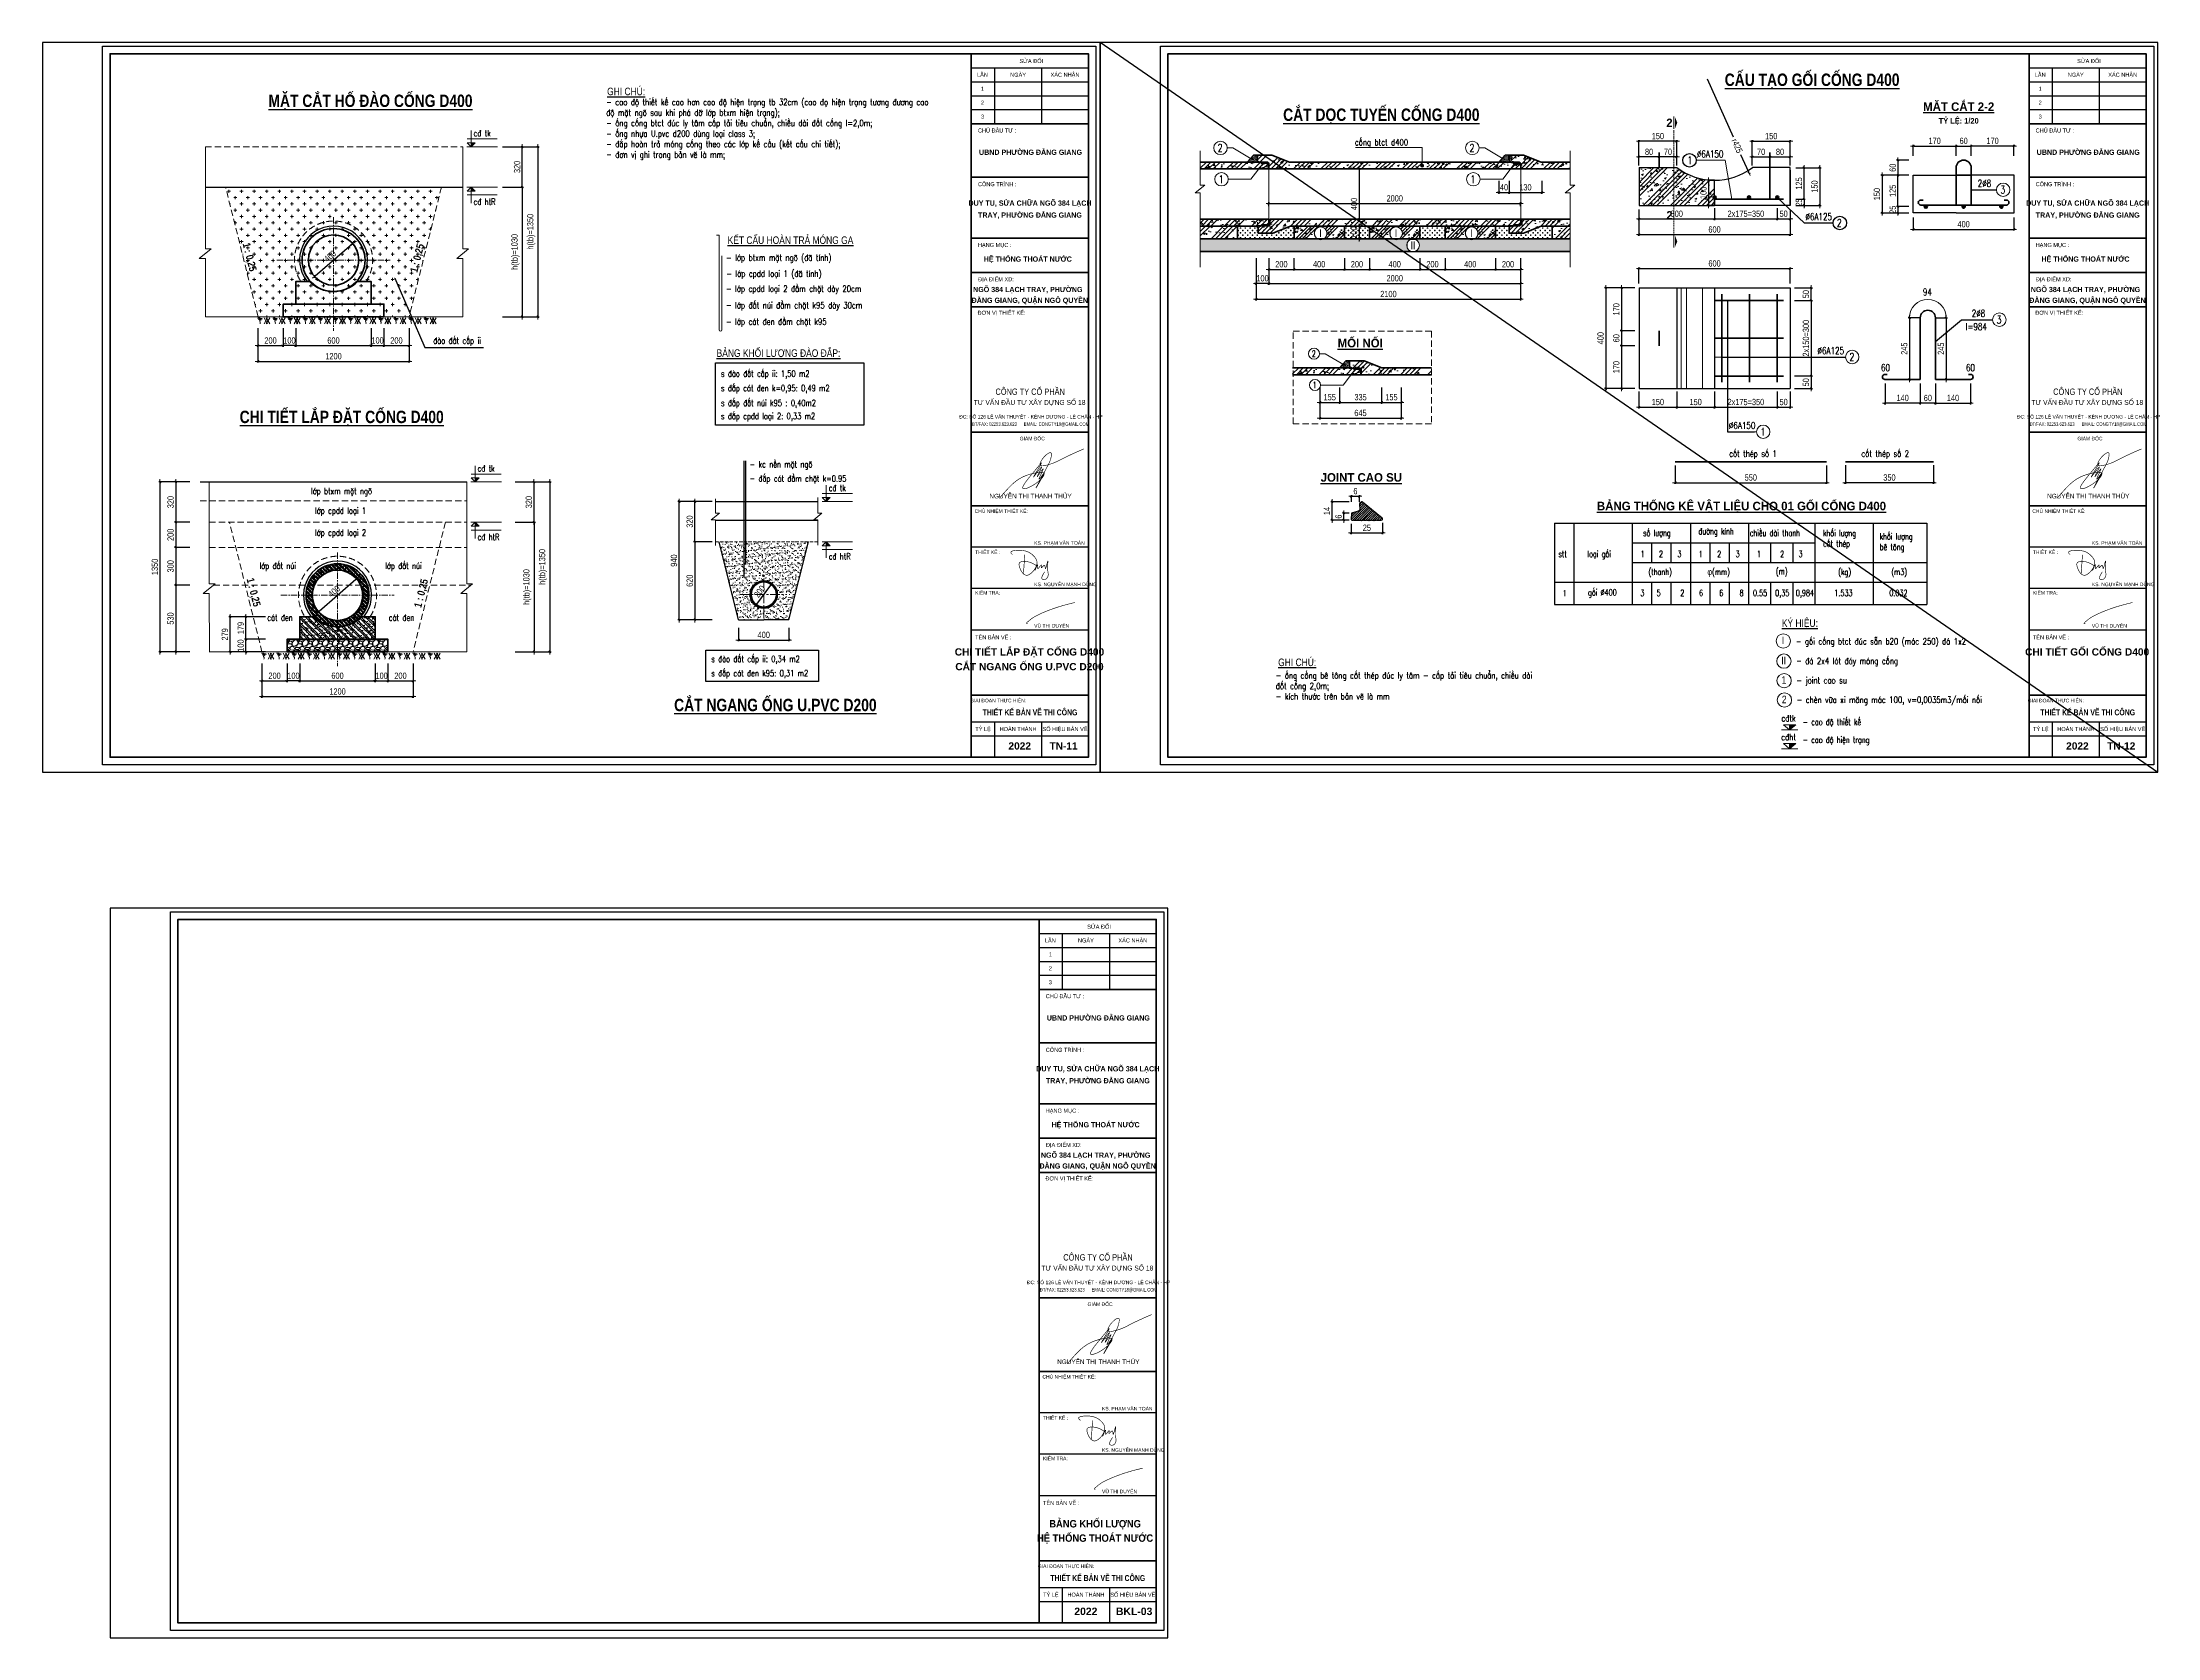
# Model space of a CAD drawing. Header units: inches. Extents: x 2792 to 53517, y -20644 to 27576.
# Drawn here: x 26431 to 43231, y 7318 to 19994 of the extents above; entities that cross this region are included whole.
import ezdxf
from ezdxf.enums import TextEntityAlignment as Align

# ---------------------------------------------------------------- set-up
doc = ezdxf.new("R2010")
doc.units = ezdxf.units.IN
doc.header["$MEASUREMENT"] = 0
doc.set_wipeout_variables(frame=1)
doc.linetypes.add('CENTERX2', pattern=[4, 2.5, -0.5, 0.5, -0.5])
doc.linetypes.add('HIDDEN', pattern=[0.375, 0.25, -0.125])
for name, color, linetype, lineweight in [('2 - Text2', 2, 'Continuous', 20), ('43 - Net thay', 43, 'Continuous', 25), ('CAT1', 2, 'Continuous', 40), ('dim', 144, 'Continuous', 13), ('ISO', 153, 'Continuous', 13), ('JOINT TAM GIAC', 151, 'Continuous', 25), ('LC Dim', 8, 'Continuous', 18), ('LC Hatch', 252, 'Continuous', 9), ('LC ISO', 153, 'Continuous', 13), ('LC Khac', 4, 'Continuous', 9), ('LC MANH DUT', 35, 'HIDDEN', 5), ('LC Net dam 1', 30, 'Continuous', 30), ('LC Net dam2', 6, 'Continuous', 40), ('LC Net dam3', 1, 'Continuous', 60), ('LC Net manh', 9, 'Continuous', 5), ('LC Net thay', 7, 'Continuous', 25), ('LC Text1', 3, 'Continuous', 20), ('LC Text2', 7, 'Continuous', 25), ('TEXT', 7, 'Continuous', 20), ('THEP', 1, 'Continuous', 35), ('to', 7, 'Continuous', 15), ('truc', 1, 'CENTERX2', 15)]:
    doc.layers.add(name, color=color, linetype=linetype, lineweight=lineweight)
for name, color, linetype in [('BT7-THAY', 7, 'Continuous'), ('ENTTNTHIETKE1', 2, 'Continuous'), ('GHICHU', 7, 'Continuous'), ('KHUNGTEN', 5, 'Continuous'), ('NETTHAY', 7, 'Continuous'), ('T.bao', 6, 'Continuous'), ('TXT', 5, 'Continuous')]:
    doc.layers.add(name, color=color, linetype=linetype)
doc.layers.add('KCS_Plotter', color=11, linetype='Continuous', plot=False)
doc.styles.add('EG 1', font='')
doc.styles.add('General text 2', font='arial.ttf')
doc.styles.add('HOATBIF', font='hoatbif.shx', dxfattribs={"width": 0.7})
doc.styles.add('LC 1', font='')
doc.styles.add('LC 3', font='vnsimli.shx', dxfattribs={"width": 0.75})
doc.styles.add('LC3', font='', dxfattribs={"width": 0.8})
doc.styles.add('style1', font='')
doc.styles.add('T1', font='Vnsimli.shx', dxfattribs={"width": 0.8})
doc.styles.add('T2', font='', dxfattribs={"width": 0.8})
doc.styles.add('TCK', font='', dxfattribs={"width": 0.85, "height": 200})
doc.styles.add('THANG2', font='')
doc.styles.add('TXTDIM', font='', dxfattribs={"width": 0.7})
doc.styles.add('VnAvantH-B', font='')
doc.styles.get('EG 1').set_extended_font_data('.VnAvantH', bold=True)
doc.styles.get('LC 1').set_extended_font_data('.VnAvantH', bold=True)
doc.styles.get('LC3').set_extended_font_data('.VnArialH', bold=True)
doc.styles.get('style1').set_extended_font_data('.VnAvantH')
doc.styles.get('T2').set_extended_font_data('.VnArialH')
doc.styles.get('TCK').set_extended_font_data('.VnAvantH', bold=True)
doc.styles.get('THANG2').set_extended_font_data('.VnHelvetInsH', bold=True)
doc.styles.get('TXTDIM').set_extended_font_data('.VnArial')
doc.styles.get('VnAvantH-B').set_extended_font_data('.VnAvantH', bold=True)
doc.dimstyles.new('1-100(1-25)', dxfattribs={"dimscale": 25, "dimtxt": 2.5, "dimasz": 0.35, "dimexe": 0.5, "dimexo": 0, "dimgap": 0.8, "dimtad": 1, "dimdec": 0, "dimzin": 0, "dimdsep": 46, "dimtxsty": 'HOATBIF', "dimblk1": 'DOT', "dimblk2": 'DOT', "dimsah": 1, "dimcen": -1, "dimdle": 1, "dimclrd": 256, "dimclre": 256, "dimclrt": 4, "dimadec": 3, "dimazin": 2, "dimtfac": 0.333333, "dimtdec": 0, "dimtix": 1, "dimtmove": 2, "dimatfit": 3, "dimldrblk": 'DOT', "dimfxl": 1, "dimtvp": 0.833333, "dimtolj": 1, "dimtzin": 0, "dimarcsym": 0})
doc.dimstyles.new('DIM 20', dxfattribs={"dimscale": 20, "dimtxt": 2, "dimasz": 0.3, "dimexe": 0.5, "dimexo": 0, "dimgap": 0.5, "dimtad": 1, "dimdec": 0, "dimzin": 12, "dimdsep": 46, "dimtxsty": 'TXTDIM', "dimblk": 'SLASH', "dimcen": 1.5, "dimclrd": 144, "dimclre": 144, "dimclrt": 1, "dimadec": 0, "dimazin": 0, "dimtfac": 1, "dimtdec": 0, "dimtix": 1, "dimtmove": 0, "dimatfit": 3, "dimldrblk": 'DOT', "dimfxl": 2, "dimtolj": 1, "dimtzin": 0, "dimlwd": 9, "dimlwe": 9, "dimarcsym": 1})
pattern_1 = [(50, (24147.81, 48533), (145.74774, -12.75127), [15.24, -167.64]), (355, (24147.81, 48533), (-28.19426, 152.8453), [12.192, -134.112]), (100.451, (24159.96, 48531.94), (117.554, 140.09335), [12.952, -142.472]), (50, (24307.81, 48693), (145.74774, -12.75127), [15.24, -167.64]), (355, (24307.81, 48693), (-28.19426, 152.8453), [12.192, -134.112]), (100.451, (24319.96, 48691.94), (117.554, 140.09335), [12.952, -142.472]), (46.1842, (24147.81, 48573.64), (216.8632, -33.6339), [22.86, -251.46]), (96.6356, (24165.88, 48570.84), (189.9234, 197.9404), [19.428, -213.708]), (351.184, (24147.81, 48573.64), (189.9237, 197.9401), [18.288, -201.168]), (46.1842, (24307.81, 48733.64), (216.8632, -33.6339), [22.86, -251.46]), (96.6356, (24325.88, 48730.84), (189.9234, 197.9404), [19.428, -213.708]), (351.184, (24307.81, 48733.64), (189.9237, 197.9401), [18.288, -201.168]), (21, (24168.13, 48563.48), (121.2919, -81.8124), [15.24, -167.64]), (326, (24168.13, 48563.48), (49.4416, 147.3504), [12.192, -134.112]), (71.4514, (24178.24, 48556.66), (170.7332, 65.5383), [12.952, -142.472]), (21, (24328.13, 48723.48), (121.2919, -81.8124), [15.24, -167.64]), (326, (24328.13, 48723.48), (49.4416, 147.3504), [12.192, -134.112]), (71.4514, (24338.24, 48716.66), (170.7332, 65.5383), [12.952, -142.472]), (37.5, (24147.81, 48533), (2.47088, 67.64403), [0, -132.4864, 0, -136.144, 0, -134.62]), (7.5, (24147.81, 48533), (53.45573, 80.14446), [0, -77.6224, 0, -129.4384, 0, -51.308]), (327.5, (24102.5, 48533), (108.47248, -4.582995), [0, -50.8, 0, -158.496, 0, -210.312]), (317.5, (24082.18, 48533), (118.50335, 20.3412), [0, -66.04, 0, -105.2576, 0, -149.352]), (45, (24147.81, 48533), (-107.7631, 107.7631), []), (45, (24183.73, 48533), (-107.7631, 107.7631), []), (45, (24219.65, 48533), (-107.7631, 107.7631), []), (45, (24255.58, 48533), (-107.7631, 107.7631), [])]
pattern_2 = [(0, (-21988.714, 29167.474), (19.05, 19.05), [9.525, -28.575]), (90, (-21983.952, 29162.711), (-19.05, 19.05), [9.525, -28.575])]
pattern_3 = [(37.5, (23255.357, 48218.777), (-0.1889801, 5.7804713), [0, -4.56, 0, -5.1, 0, -4.875]), (7.5, (23255.357, 48218.777), (5.3093301, 8.4664382), [0, -2.46, 0, -4.11, 0, -1.575]), (327.5, (23251.667, 48218.777), (9.3424256, 0.01697716), [0, -1.5, 0, -5.4, 0, -7.05]), (317.5, (23251.667, 48218.777), (9.0183798, 2.6330267), [0, -0.75, 0, -3.54, 0, -4.05])]
pattern_4 = [(50, (-21988.71, 29167.47), (145.74774, -12.75127), [15.24, -167.64]), (355, (-21988.71, 29167.47), (-28.19426, 152.8453), [12.192, -134.112]), (100.451, (-21976.57, 29166.41), (117.554, 140.09335), [12.952, -142.472]), (50, (-21828.71, 29327.47), (145.74774, -12.75127), [15.24, -167.64]), (355, (-21828.71, 29327.47), (-28.19426, 152.8453), [12.192, -134.112]), (100.451, (-21816.57, 29326.41), (117.554, 140.09335), [12.952, -142.472]), (46.1842, (-21988.71, 29208.11), (216.86323, -33.63386), [22.86, -251.46]), (96.6356, (-21970.64, 29205.31), (189.9234, 197.94044), [19.428, -213.708]), (351.184, (-21988.71, 29208.11), (189.9237, 197.9401), [18.288, -201.168]), (46.1842, (-21828.71, 29368.11), (216.86323, -33.63386), [22.86, -251.46]), (96.6356, (-21810.64, 29365.31), (189.9234, 197.94044), [19.428, -213.708]), (351.184, (-21828.71, 29368.11), (189.9237, 197.9401), [18.288, -201.168]), (21, (-21968.4, 29197.95), (121.2919, -81.81241), [15.24, -167.64]), (326, (-21968.4, 29197.95), (49.44162, 147.35037), [12.192, -134.112]), (71.4514, (-21958.29, 29191.14), (170.7332, 65.5383), [12.952, -142.472]), (21, (-21808.4, 29357.95), (121.2919, -81.81241), [15.24, -167.64]), (326, (-21808.4, 29357.95), (49.44162, 147.35037), [12.192, -134.112]), (71.4514, (-21798.29, 29351.14), (170.7332, 65.5383), [12.952, -142.472]), (37.5, (-21988.714, 29167.474), (2.470883, 67.64403), [0, -132.4864, 0, -136.144, 0, -134.62]), (7.5, (-21988.714, 29167.474), (53.45573, 80.14446), [0, -77.6224, 0, -129.4384, 0, -51.308]), (327.5, (-22034.03, 29167.474), (108.472476, -4.582995), [0, -50.8, 0, -158.496, 0, -210.312]), (317.5, (-22054.35, 29167.47), (118.50335, 20.3412), [0, -66.04, 0, -105.2576, 0, -149.352]), (45, (-21988.71, 29167.47), (-107.76307, 107.76307), []), (45, (-21952.8, 29167.47), (-107.76307, 107.76307), []), (45, (-21916.87, 29167.47), (-107.76307, 107.76307), []), (45, (-21880.95, 29167.47), (-107.76307, 107.76307), [])]
pattern_5 = [(50, (24647.81, 48533), (145.74774, -12.75127), [15.24, -167.64]), (355, (24647.81, 48533), (-28.19426, 152.8453), [12.192, -134.112]), (100.451, (24659.96, 48531.94), (117.554, 140.09335), [12.952, -142.472]), (50, (24807.81, 48693), (145.74774, -12.75127), [15.24, -167.64]), (355, (24807.81, 48693), (-28.19426, 152.8453), [12.192, -134.112]), (100.451, (24819.96, 48691.94), (117.554, 140.09335), [12.952, -142.472]), (46.1842, (24647.81, 48573.64), (216.8632, -33.6339), [22.86, -251.46]), (96.6356, (24665.88, 48570.84), (189.9234, 197.9404), [19.428, -213.708]), (351.184, (24647.81, 48573.64), (189.9237, 197.9401), [18.288, -201.168]), (46.1842, (24807.81, 48733.64), (216.8632, -33.6339), [22.86, -251.46]), (96.6356, (24825.88, 48730.84), (189.9234, 197.9404), [19.428, -213.708]), (351.184, (24807.81, 48733.64), (189.9237, 197.9401), [18.288, -201.168]), (21, (24668.13, 48563.48), (121.2919, -81.8124), [15.24, -167.64]), (326, (24668.13, 48563.48), (49.4416, 147.3504), [12.192, -134.112]), (71.4514, (24678.24, 48556.66), (170.7332, 65.5383), [12.952, -142.472]), (21, (24828.13, 48723.48), (121.2919, -81.8124), [15.24, -167.64]), (326, (24828.13, 48723.48), (49.4416, 147.3504), [12.192, -134.112]), (71.4514, (24838.24, 48716.66), (170.7332, 65.5383), [12.952, -142.472]), (37.5, (24647.81, 48533), (2.47088, 67.64403), [0, -132.4864, 0, -136.144, 0, -134.62]), (7.5, (24647.81, 48533), (53.45573, 80.14446), [0, -77.6224, 0, -129.4384, 0, -51.308]), (327.5, (24602.5, 48533), (108.47248, -4.582995), [0, -50.8, 0, -158.496, 0, -210.312]), (317.5, (24582.18, 48533), (118.50335, 20.3412), [0, -66.04, 0, -105.2576, 0, -149.352]), (45, (24647.81, 48533), (-107.7631, 107.7631), []), (45, (24683.73, 48533), (-107.7631, 107.7631), []), (45, (24719.65, 48533), (-107.7631, 107.7631), []), (45, (24755.58, 48533), (-107.7631, 107.7631), [])]
pattern_6 = [(50, (25381.06, 46897.9), (145.74774, -12.75127), [15.24, -167.64]), (355, (25381.06, 46897.9), (-28.19426, 152.8453), [12.192, -134.112]), (100.451, (25393.21, 46896.84), (117.554, 140.09335), [12.952, -142.472]), (50, (25541.06, 47057.9), (145.74774, -12.75127), [15.24, -167.64]), (355, (25541.06, 47057.9), (-28.19426, 152.8453), [12.192, -134.112]), (100.451, (25553.21, 47056.84), (117.554, 140.09335), [12.952, -142.472]), (46.1842, (25381.06, 46938.54), (216.8632, -33.6339), [22.86, -251.46]), (96.6356, (25399.14, 46935.74), (189.9234, 197.9404), [19.428, -213.708]), (351.184, (25381.06, 46938.54), (189.9237, 197.9401), [18.288, -201.168]), (46.1842, (25541.06, 47098.54), (216.8632, -33.6339), [22.86, -251.46]), (96.6356, (25559.14, 47095.74), (189.9234, 197.9404), [19.428, -213.708]), (351.184, (25541.06, 47098.54), (189.9237, 197.9401), [18.288, -201.168]), (21, (25401.38, 46928.38), (121.2919, -81.8124), [15.24, -167.64]), (326, (25401.38, 46928.38), (49.4416, 147.3504), [12.192, -134.112]), (71.4514, (25411.49, 46921.57), (170.7332, 65.5383), [12.952, -142.472]), (21, (25561.38, 47088.38), (121.2919, -81.8124), [15.24, -167.64]), (326, (25561.38, 47088.38), (49.4416, 147.3504), [12.192, -134.112]), (71.4514, (25571.49, 47081.57), (170.7332, 65.5383), [12.952, -142.472]), (37.5, (25381.063, 46897.904), (2.47088, 67.64403), [0, -132.4864, 0, -136.144, 0, -134.62]), (7.5, (25381.06, 46897.904), (53.45573, 80.14446), [0, -77.6224, 0, -129.4384, 0, -51.308]), (327.5, (25335.75, 46897.904), (108.47248, -4.582995), [0, -50.8, 0, -158.496, 0, -210.312]), (317.5, (25315.43, 46897.9), (118.50335, 20.3412), [0, -66.04, 0, -105.2576, 0, -149.352]), (45, (25381.06, 46897.9), (-107.7631, 107.7631), []), (45, (25416.98, 46897.9), (-107.7631, 107.7631), []), (45, (25452.9, 46897.9), (-107.7631, 107.7631), []), (45, (25488.83, 46897.9), (-107.7631, 107.7631), [])]

msp = doc.modelspace()

# ---------------------------------------------------------------- texts
at = {"layer": 'GHICHU', "color": 0, "style": 'THANG2'}
for s, height, p in [('chi tiÕt l¾p ®Æt cèng d400', 57.717, (34271.2, 15121.7, 0)), ('CHI TIÕT GèI CèNG D400', 57.717, (42671.2, 15121.7, 0)), ('c¾t ngang èNG U.PVC D200', 57.717, (34271.2, 15004.7, 0)), ('2022', 57.72, (34193.8, 14374.6, 0)), ('TN-11', 57.72, (34542.1, 14374.6, 0)), ('2022', 57.72, (42593.8, 14374.6, 0)), ('TN-12', 57.72, (42942.1, 14374.6, 0)), ('2022', 59.13, (34719.1, 7497.8)), ('bkl-03', 59.13, (35102.7, 7497.8))]:
    msp.add_text(s, height=height, dxfattribs=at).set_placement(p, align=Align.CENTER)
at = {"layer": 'GHICHU', "color": 0, "style": 'THANG2', "width": 0.9}
for s, p in [('b¶ng khèi l\xadîng', (34792.4, 8193.8)), ('hÖ thèng tho¸t n\xadíc', (34792.4, 8079.8))]:
    msp.add_text(s, height=59.126, dxfattribs=at).set_placement(p, align=Align.CENTER)
at = {"layer": 'LC Text1', "color": 3, "style": 'LC 3'}
for s, width, p in [('cèng btct d400', 0.8, (36855.2, 19175.4, 0)), ('s ®µo ®Êt cÊp ii: 1,50 m2', 0.7, (31821, 17336.8)), ('s ®¾p c¸t ®en k=0,95: 0,49 m2', 0.7, (31821, 17221.4)), ('s ®¾p ®Êt nói k95 : 0,40m2', 0.7, (31821, 17104.2)), ('s ®¾p cp®d lo¹i 2: 0,33 m2', 0.7, (31821, 16999.2)), ('- kc nÒn mÆt ngâ', 0.7, (32049.4, 16616.4, 0)), ('cèt thÐp sè 1', 0.8, (39828, 16700.5, 0)), ('cèt thÐp sè 2', 0.8, (40877.6, 16700.5, 0)), ('- ®¾p c¸t ®Çm chÆt k=0.95', 0.7, (32049.4, 16503.3, 0)), ('s ®µo ®Êt cÊp ii: 0,34 m2', 0.7, (31744, 15069.8, 0)), ('- gèi cèng btct ®óc s½n b20 (m¸c 250) ®¸ 1x2', 0.8, (40358.2, 15209, 0)), ('s ®¾p c¸t ®en k95: 0,31 m2', 0.7, (31744, 14956.7, 0)), ('- ®¸ 2x4 lãt ®¸y mãng cèng', 0.8, (40360.2, 15054.4, 0)), ('- joint cao su', 0.8, (40362.2, 14899.8, 0)), ('- chÌn v÷a xi m¨ng m¸c 100, v=0,0035m3/mèi nèi', 0.8, (40364.2, 14745.2, 0)), ('- cao ®é thiÕt kÕ', 0.75, (40412.8, 14569.3, 0)), ('- cao ®é hiÖn tr¹ng', 0.75, (40412.8, 14427.6, 0))]:
    msp.add_text(s, height=50, dxfattribs=dict(at, width=width)).set_placement(p)
at = {"layer": 'LC Text1', "color": 3, "style": 'LC 3', "width": 0.8}
for s, p in [('- líp btxm mÆt ngâ (®· tÝnh)', (31862, 18257.8, 0)), ('- líp cpdd lo¹i 1 (®· tÝnh)', (31864, 18131.5, 0)), ('- líp cpdd lo¹i 2 ®Çm chÆt dµy 20cm', (31861.6, 18011.2, 0)), ('- líp ®Êt nói ®Çm chÆt k95 dµy 30cm', (31861.6, 17880.5, 0)), ('- líp c¸t ®en ®Çm chÆt k95', (31861.6, 17749.9, 0))]:
    msp.add_text(s, height=50, rotation=359.99922, dxfattribs=at).set_placement(p)
at = {"layer": 'LC Text1', "color": 3, "style": 'LC 3', "width": 0.7}
for s, p in [('®µo ®Êt cÊp ii', (29914.3, 17598.3, 0)), ('líp btxm mÆt ngâ', (29049.7, 16403.5)), ('líp cpdd lo¹i 1', (29002.7, 16248)), ('líp cpdd lo¹i 2', (29002.7, 16073.5)), ('líp ®Êt nói', (28447, 15810)), ('líp ®Êt nói', (29445, 15810)), ('c¸t ®en', (28420, 15398)), ('c¸t ®en', (29384.5, 15398))]:
    msp.add_text(s, height=50, dxfattribs=at).set_placement(p, align=Align.RIGHT)
at = {"layer": 'LC Text1', "color": 3, "insert": (30910.1, 19544.2, 0), "char_height": 50, "width": 2869.072, "attachment_point": 1, "rotation": 359.99922, "style": 'LC 3'}
msp.add_mtext('{\\W0.8;- cao ®é thiÕt kÕ cao h¬n cao ®é hiÖn tr¹ng tb 32cm (cao ®ä hiÖn tr¹ng t\xad¬ng ®\xad¬ng cao ®é mÆt ngâ sau khi ph¸ dì líp btxm hiÖn tr¹ng);\\P- èng cèng btct ®óc ly t©m cÊp t¶i tiªu chuÈn, chiÒu dµi ®èt cèng l=2,0m;\\P- èng nhùa U.pvc d200 dïng lo¹i class 3;\\P- ®¾p hoµn tr¶ mãng cèng theo c¸c líp kÕ cÊu (kÕt cÊu chi tiÕt);\\P- ®¬n vÞ ghi trong b¶n vÏ lµ mm;}', dxfattribs=at)
at = {"layer": 'LC Text1', "char_height": 50, "width": 725.023, "attachment_point": 1, "style": 'LC 3'}
for s, insert in [('sè l\xadîng', (39145, 16120.8, 0)), ('®\xadêng kÝnh', (39584.7, 16134.7, 0)), ('chiÒu dµi thanh', (39991.8, 16120.8, 0)), ('\\pi194.21;khèi l\xadîng\\Pcèt thÐp', (40379.7, 16119.3, 0)), ('lo¹i gèi', (38703, 15953.4, 0)), ('khèi l\xadîng\\Pbª t«ng', (41023.5, 16092.9, 0)), ('stt', (38472.6, 15953.4, 0)), ('1', (39124, 15953.4, 0)), ('(thanh)', (39187.2, 15811.7, 0)), ('2', (39270.6, 15953.4, 0)), ('3', (39417.2, 15953.4, 0)), ('1', (39586.3, 15953.4, 0)), ('{\\fSymbol|b0|i0|c2|p18;f}(mm)', (39655.4, 15811.7, 0)), ('2', (39732.9, 15953.4, 0)), ('3', (39879.4, 15953.4, 0)), ('1', (40048.6, 15953.4, 0)), ('(m)', (40199.1, 15815.5, 0)), ('2', (40232.4, 15953.4, 0)), ('3', (40379, 15953.4, 0)), ('(kg)', (40694, 15811.7, 0)), ('(m3)', (41116, 15811.7, 0)), ('1', (38506.3, 15642.4, 0)), ('gèi %%C400', (38707.4, 15648.2, 0)), ('3', (39122.9, 15644.7, 0)), ('5', (39252, 15644.7, 0)), ('2', (39440.2, 15644.7, 0)), ('6', (39589.3, 15644.7, 0)), ('6', (39749.8, 15644.7, 0)), ('8', (39910.4, 15644.7, 0)), ('0.55', (40017.4, 15644.7, 0)), ('0,35', (40193.3, 15644.7, 0)), ('0,984', (40357.7, 15644.7, 0)), ('1.533', (40663.5, 15644.7, 0)), ('0.032', (41099.3, 15644.7, 0))]:
    msp.add_mtext(s, dxfattribs=dict(at, insert=insert))
at = {"layer": 'LC Text1', "color": 3, "ltscale": 200, "insert": (36227.4, 14988.8, 0), "char_height": 50, "width": 2259.548, "attachment_point": 1, "style": 'LC 3'}
msp.add_mtext('{\\W0.8;- èng cèng bª t«ng cèt thÐp ®óc ly t©m - cÊp t¶i tiªu chuÈn, chiÒu dµi ®èt cèng 2,0m;\\P- kÝch th\xadíc trªn b¶n vÏ lµ mm}', dxfattribs=at)
at = {"layer": 'LC Text2', "style": 'T2', "width": 0.8}
for s, p in [('%%Ughi chó:', (30917.1, 19573.7, 0)), ('%%UkÕt cÊu hoµn tr¶ mãng ga', (31874.1, 18392, 0))]:
    msp.add_text(s, height=60, rotation=359.99922, dxfattribs=at).set_placement(p)
at = {"layer": 'LC Text2', "ltscale": 100, "style": 'LC 3', "width": 0.75}
for s, height, p in [('2', 61.1, (35785.5, 19155.2, 0)), ('2', 61.1, (37785.5, 19155.2, 0)), ('1', 61.1, (39516.1, 19056.7, 0)), ('1', 61.1, (35793.1, 18906.2, 0)), ('1', 61.1, (37793.1, 18906.2, 0)), ('3', 61.1, (42001.5, 18822.6, 0)), ('2', 61.1, (40702.4, 18558.6, 0)), ('3', 61.1, (41971, 17790.1, 0)), ('2', 50.1, (36529, 17520.1, 0)), ('2', 61.1, (40802.5, 17493.8, 0)), ('1', 50.1, (36536.5, 17271.1, 0)), ('1', 61.1, (40095.6, 16899.6, 0))]:
    msp.add_text(s, height=height, dxfattribs=at).set_placement(p, align=Align.MIDDLE_CENTER)
at = {"layer": 'LC Text2', "linetype": 'ByBlock', "style": 'LC 3', "width": 0.75}
for s, p in [('%%C6A150', (39571.7, 19078.9, 0)), ('2%%C8', (41802.1, 18844.8, 0)), ('%%C6A125', (40434, 18580.8, 0)), ('2%%C8', (41754.6, 17812.3, 0)), ('l=984 ', (41707.1, 17706.3, 0)), ('%%C6A125', (40529.6, 17515.9, 0)), ('%%C6A150', (39825.7, 16921.8, 0))]:
    msp.add_text(s, height=55.56, dxfattribs=at).set_placement(p)
at = {"layer": 'LC Text2', "style": 'T2', "width": 0.8}
for s, p in [('%%Ub¶ng khèi l\xadîng ®µo ®¾p:', (31786.6, 17494.7)), ('%%Uký hiÖu:', (40246.3, 15349.2, 0)), ('i', (40247, 15212.2, 0)), ('%%Ughi chó:', (36246.5, 15037.8, 0)), ('ii', (40242.7, 15052.2, 0)), ('1', (40244.7, 14897.6, 0)), ('2', (40246.7, 14743, 0))]:
    msp.add_text(s, height=60, dxfattribs=at).set_placement(p)
at = {"layer": 'LC Text2', "linetype": 'ByBlock', "char_height": 55.56, "width": 209.214, "attachment_point": 1, "style": 'LC 3'}
for s, insert in [('94', (41366.8, 18038.4, 0)), ('60', (41033.8, 17437.7, 0)), ('60', (41708.3, 17437.7, 0))]:
    msp.add_mtext(s, dxfattribs=dict(at, insert=insert))
at = {"layer": 'TEXT', "style": 'TCK', "width": 0.85}
for rotation, p in [(284.14026, (28021.6, 18393.1, 0)), (75.85974, (29408.7, 18160.7, 0)), (284.14026, (28053.1, 15729.6, 0)), (75.85974, (29440.1, 15497.2, 0))]:
    msp.add_text('1 : 0,25', height=60, rotation=rotation, dxfattribs=at).set_placement(p)

# ---------------------------------------------------------------- blocks, each defined once
blk = doc.blocks.new('TIEUDE1')
at = {"layer": '2 - Text2', "color": 7, "style": 'EG 1'}
blk.add_attdef('TIªU§Ò', text='', height=5, dxfattribs=at).set_placement((0, 0), align=Align.BOTTOM_CENTER)
blk.add_attdef('TL', text='', height=3, dxfattribs=at).set_placement((0, -2), align=Align.TOP_CENTER)
blk = doc.blocks.new('chu ki Miss Duyen')
at = {"layer": 'ISO', "ltscale": 2, "const_width": 40}
blk.add_lwpolyline([(843, 225), (838, 225), (836, 225), (834, 225), (832, 225), (830, 226), (828, 226), (827, 226), (826, 226), (825, 226), (824, 226), (823, 226), (821, 226), (820, 227), (819, 227), (818, 227), (817, 227), (816, 227), (815, 227), (814, 227), (813, 228), (812, 228), (810, 228), (809, 228), (808, 228), (807, 229), (806, 229), (805, 229), (804, 229), (803, 230), (801, 230), (800, 230), (799, 230), (798, 231), (797, 231), (795, 231), (794, 232), (793, 232), (792, 232), (791, 233), (789, 233), (788, 233), (787, 234), (786, 234), (785, 235), (783, 235), (782, 235), (781, 236), (780, 236), (779, 237), (778, 237), (777, 238), (776, 238), (776, 238), (775, 238), (775, 239), (774, 239), (774, 239), (773, 239), (773, 240), (772, 240), (771, 240), (771, 240), (770, 241), (770, 241), (769, 241), (769, 242), (768, 242), (768, 242), (767, 242), (767, 243), (766, 243), (766, 243), (765, 244), (765, 244), (765, 244), (764, 245), (764, 245), (763, 245), (763, 246), (762, 246), (762, 246), (762, 247), (761, 247), (761, 247), (760, 248), (760, 248), (760, 248), (759, 249), (759, 249), (759, 249), (758, 250), (758, 250), (758, 250), (758, 251), (757, 251), (757, 251), (757, 252), (756, 252), (756, 253), (756, 253), (756, 253), (756, 254), (755, 254), (755, 255), (755, 255), (755, 255), (755, 256), (755, 256), (754, 257), (754, 257), (754, 257), (754, 258), (754, 258), (754, 259), (754, 259), (754, 260), (754, 260), (754, 260), (754, 261), (754, 261), (754, 262), (754, 262), (754, 263), (754, 263), (754, 263), (754, 264), (754, 264), (754, 265), (754, 265), (754, 266), (754, 266), (754, 267), (754, 267), (755, 268), (755, 268), (755, 269), (755, 269), (755, 270), (755, 270), (755, 270), (756, 271), (756, 271), (756, 272), (756, 272), (756, 273), (757, 273), (757, 274), (757, 274), (757, 275), (758, 275), (758, 276), (758, 276), (758, 277), (759, 277), (759, 278), (759, 278), (759, 279), (760, 279), (760, 280), (760, 280), (761, 281), (761, 281), (761, 282), (762, 282), (762, 283), (762, 283), (763, 284), (763, 284), (763, 285), (764, 285), (764, 286), (764, 286), (765, 287), (766, 288), (767, 289), (767, 290), (768, 291), (769, 293), (770, 294), (771, 295), (771, 296), (772, 297), (773, 298), (774, 299), (775, 300), (776, 301), (777, 302), (778, 303), (778, 304), (780, 306), (781, 307), (782, 308), (783, 309), (784, 310), (785, 311), (786, 312), (786, 312), (787, 313), (788, 314), (789, 315), (790, 316), (791, 317), (792, 318), (792, 319), (793, 320), (794, 321), (795, 322), (796, 323), (797, 324), (797, 324), (798, 325), (799, 326), (800, 327), (801, 328), (801, 329), (802, 330), (803, 330), (804, 331), (805, 332), (805, 333), (806, 334), (807, 335), (808, 336), (808, 336), (809, 337), (810, 338), (811, 339), (811, 340), (812, 340), (813, 341), (814, 343), (816, 344), (817, 346), (819, 348), (820, 349), (822, 351), (823, 352), (824, 354), (826, 355), (827, 357), (829, 358), (830, 360), (831, 361), (834, 364), (840, 370), (842, 372), (845, 376), (848, 379), (851, 382), (853, 386), (856, 389), (859, 392), (862, 395), (865, 398), (867, 401), (870, 404), (873, 407), (876, 411), (879, 414), (882, 417), (885, 420), (887, 423), (890, 427), (893, 430), (896, 433), (899, 436), (902, 440), (905, 443), (908, 446), (911, 449), (914, 453), (917, 456), (920, 459), (923, 462), (926, 466), (928, 469), (931, 472), (934, 476), (937, 479), (940, 482), (943, 486), (946, 489), (949, 492), (953, 495), (956, 499), (959, 502), (962, 505), (965, 509), (968, 512), (971, 515), (974, 519), (977, 522), (980, 525), (983, 529), (986, 532), (989, 535), (992, 538), (996, 542), (999, 545), (1002, 548), (1005, 552), (1008, 555), (1011, 558), (1014, 561), (1017, 565), (1021, 568), (1024, 571), (1027, 574), (1030, 578), (1033, 581), (1036, 584), (1040, 587), (1043, 591), (1046, 594), (1049, 596), (1052, 600), (1056, 603), (1059, 606), (1062, 610), (1065, 613), (1069, 616), (1072, 619), (1075, 622), (1078, 625), (1082, 628), (1085, 631), (1088, 634), (1091, 637), (1095, 640), (1098, 643), (1101, 646), (1105, 649), (1108, 652), (1111, 655), (1114, 658), (1118, 661), (1121, 664), (1124, 667), (1128, 670), (1131, 673), (1134, 676), (1138, 679), (1141, 682), (1144, 685), (1148, 688), (1151, 691), (1154, 694), (1158, 697), (1161, 700), (1165, 702), (1168, 705), (1171, 708), (1175, 711), (1178, 714), (1182, 717), (1185, 720), (1188, 722), (1192, 725), (1195, 728), (1199, 731), (1202, 734), (1205, 736), (1209, 739), (1212, 742), (1216, 745), (1219, 747), (1223, 750), (1226, 753), (1229, 756), (1233, 758), (1236, 761), (1240, 764), (1243, 767), (1247, 769), (1250, 772), (1254, 775), (1257, 777), (1261, 780), (1264, 783), (1268, 785), (1271, 788), (1275, 791), (1278, 793), (1282, 796), (1285, 799), (1289, 801), (1292, 804), (1296, 807), (1299, 809), (1303, 812), (1306, 815), (1310, 817), (1313, 820), (1317, 822), (1320, 825), (1324, 828), (1327, 830), (1331, 833), (1335, 835), (1338, 838), (1342, 840), (1345, 843), (1349, 846), (1352, 848), (1356, 851), (1360, 853), (1363, 856), (1367, 858), (1370, 861), (1374, 863), (1377, 866), (1381, 868), (1385, 871), (1392, 876), (1399, 881), (1406, 886), (1413, 891), (1421, 896), (1428, 901), (1435, 906), (1442, 911), (1447, 915), (1457, 921), (1464, 926), (1471, 931), (1479, 936), (1486, 941), (1493, 946), (1501, 950), (1508, 955), (1515, 960), (1523, 965), (1530, 970), (1537, 975), (1545, 980), (1552, 984), (1559, 989), (1567, 994), (1574, 999), (1582, 1004), (1589, 1008), (1596, 1013), (1604, 1018), (1611, 1023), (1619, 1028), (1626, 1032), (1634, 1037), (1641, 1042), (1648, 1046), (1656, 1051), (1663, 1056), (1671, 1061), (1678, 1065), (1686, 1070), (1693, 1075), (1701, 1079), (1708, 1084), (1716, 1089), (1723, 1093), (1731, 1098), (1738, 1103), (1746, 1107), (1753, 1112), (1761, 1116), (1769, 1121), (1776, 1126), (1784, 1130), (1791, 1135), (1799, 1139), (1806, 1144), (1814, 1148), (1822, 1153), (1829, 1158), (1837, 1162), (1844, 1167), (1852, 1171), (1860, 1176), (1867, 1180), (1875, 1185), (1882, 1189), (1890, 1194), (1898, 1198), (1905, 1203), (1913, 1207), (1921, 1212), (1928, 1216), (1936, 1220), (1943, 1225), (1951, 1229), (1959, 1234), (1964, 1237), (1974, 1243), (1982, 1247), (1989, 1251), (1997, 1256), (2005, 1260), (2012, 1265), (2020, 1269), (2028, 1273), (2036, 1278), (2043, 1282), (2051, 1286), (2059, 1291), (2066, 1295), (2074, 1299), (2082, 1304), (2089, 1308), (2097, 1312), (2105, 1317), (2113, 1321), (2120, 1325), (2128, 1330), (2136, 1334), (2144, 1338), (2151, 1342), (2159, 1347), (2167, 1351), (2175, 1355), (2182, 1359), (2190, 1364), (2198, 1368), (2206, 1372), (2213, 1376), (2221, 1381), (2229, 1385), (2237, 1389), (2244, 1393), (2252, 1397), (2260, 1402), (2268, 1406), (2276, 1410), (2283, 1414), (2291, 1418), (2299, 1422), (2307, 1426), (2315, 1431), (2322, 1435), (2330, 1439), (2338, 1443), (2346, 1447), (2354, 1451), (2361, 1455), (2369, 1459), (2377, 1464), (2385, 1468), (2393, 1472), (2401, 1476), (2408, 1480), (2416, 1484), (2424, 1488), (2432, 1492), (2440, 1496), (2448, 1500), (2456, 1504), (2463, 1508), (2471, 1512), (2479, 1516), (2487, 1520), (2495, 1524), (2503, 1528), (2511, 1532), (2519, 1536), (2526, 1540), (2534, 1544), (2542, 1548), (2550, 1552), (2558, 1556), (2566, 1560), (2574, 1564), (2582, 1568), (2590, 1572), (2598, 1575), (2606, 1579), (2613, 1583), (2621, 1587), (2629, 1591), (2637, 1595), (2645, 1599), (2653, 1603), (2661, 1607), (2669, 1610), (2677, 1614), (2685, 1618), (2693, 1622), (2701, 1626), (2709, 1630), (2717, 1633), (2725, 1637), (2733, 1641), (2741, 1645), (2749, 1649), (2756, 1652), (2764, 1656), (2772, 1660), (2780, 1664), (2788, 1668), (2796, 1671), (2804, 1675), (2812, 1679), (2820, 1683), (2828, 1686), (2836, 1690), (2844, 1694), (2852, 1698), (2860, 1701), (2868, 1705), (2876, 1709), (2884, 1712), (2892, 1716), (2900, 1720), (2908, 1723), (2916, 1727), (2925, 1731), (2933, 1734), (2941, 1738), (2949, 1742), (2957, 1745), (2965, 1749), (2973, 1753), (2981, 1756), (2989, 1760), (2997, 1763), (3005, 1767), (3013, 1771), (3021, 1774), (3029, 1778), (3037, 1781), (3045, 1785), (3053, 1789), (3061, 1792), (3069, 1796), (3078, 1799), (3086, 1803), (3094, 1806), (3102, 1810), (3110, 1813), (3118, 1817), (3126, 1820), (3134, 1824), (3142, 1827), (3150, 1831), (3156, 1833), (3167, 1838), (3175, 1841), (3183, 1845), (3191, 1848), (3199, 1852), (3207, 1855), (3215, 1859), (3223, 1862), (3232, 1866), (3240, 1869), (3248, 1873), (3256, 1876), (3264, 1879), (3272, 1883), (3280, 1886), (3288, 1890), (3297, 1893), (3305, 1896), (3313, 1900), (3321, 1903), (3329, 1907), (3337, 1910), (3345, 1913), (3354, 1917), (3362, 1920), (3370, 1923), (3378, 1927), (3386, 1930), (3394, 1933), (3403, 1937), (3411, 1940), (3419, 1944), (3427, 1947), (3435, 1950), (3452, 1957), (3468, 1963), (3484, 1970), (3501, 1977), (3517, 1983), (3534, 1990), (3550, 1996), (3566, 2003), (3583, 2009), (3599, 2016), (3616, 2022), (3632, 2029), (3648, 2035), (3665, 2042), (3681, 2048), (3698, 2055), (3714, 2061), (3731, 2068), (3747, 2074), (3763, 2081), (3780, 2087), (3796, 2093), (3813, 2100), (3828, 2106)], dxfattribs=at)
blk = doc.blocks.new('nguyen thi thanh thuy')
at = {"layer": 'ISO', "ltscale": 2, "const_width": 40}
blk.add_lwpolyline([(-2685, -1690, -0.0063877), (-2178, -1117, -0.0085568), (-1977, -905, -0.0170865), (-1770, -708, -0.1020868), (-833, -161, -0.0398331), (-270, -16, -0.0205119), (-90, 8, -0.0444968), (98, 9, -0.0558697), (182, -8, -0.1136327), (236, -42, -0.1764328), (258, -92, -0.0770332), (254, -135, -0.0695344), (223, -210, -0.0385691), (166, -296, -0.0303679), (57, -421, -0.0823822), (-675, -942, -0.0351577), (-905, -1035, -0.0444105), (-1026, -1062, -0.0669484), (-1091, -1062, -0.1434086), (-1132, -1043, -0.1761308), (-1149, -1007, -0.069024), (-1148, -973, -0.0598872), (-1131, -911, -0.036714), (-1079, -807, -0.0190232), (-1000, -683, -0.0110055), (-898, -542, -0.0104199), (-645, -222, 0.0013552), (-76, 463, -0.0312306), (69, 631, -0.1806227), (82, 640, -0.6021976), (84, 631, -0.0559814), (56, 570, -0.0108457), (-28, 418, 0.0004639), (-371, -161, 0.0232403), (-439, -286, 1.6271128), (-437, -292, 0.049833), (-397, -245, 0.0054959), (-91, 162, -0.0116966), (26, 311, -0.0513805), (82, 370, -0.2885923), (95, 376, -0.3791063), (97, 362, -0.0403943), (80, 315, -0.0150429), (4, 153, 0.0268585), (-200, -261, 0.1601727), (-204, -278, 0.6244103), (-195, -273, 0.0341882), (-141, -204, -0.0153872), (148, 200, -0.034245), (183, 240, -0.3771715), (195, 246, -0.2757427), (195, 230, -0.0397052), (162, 143, -0.0071538), (29, -150, 0.0102693), (-53, -335, 0.0592072), (-81, -418, 0.494242), (-78, -431, 0.2094255), (-61, -421, 0.0315218), (-22, -378, 0.0121512), (92, -232, -0.0154116), (249, -26, -0.0668774), (274, -2, -1.0123135), (279, -8, -0.0552246), (269, -38, -0.0195011), (211, -159, -0.0089675), (2, -538, -0.0052499), (-207, -898, -0.0418751), (-284, -1018, -0.365695), (-264, -970, -0.007459), (-39, -543, 0.0008281), (491, 447, 0.0162439), (598, 659, 0.0588099), (711, 1009, 0.0394131), (734, 1174, 0.0600036), (730, 1242, 0.2406458), (692, 1298, 0.1344535), (647, 1305, 0.0713719), (590, 1291, 0.0406837), (523, 1258, 0.0565007), (335, 1112, 0.0717517), (65, 772, 0.0457041), (5, 642, 0.0585734), (-12, 565, 0.1164753), (-5, 505, 0.1659117), (30, 466, 0.0962446), (88, 446, 0.048338), (165, 443, 0.0366176), (301, 460, 0.0626357), (1097, 724, 0.0104896), (1469, 913, -0.0060809), (1725, 1041, -0.0072516), (2275, 1297, -0.0038455), (2852, 1552)], format="xyb", dxfattribs=at)
blk = doc.blocks.new('Nguyen Manh Dung')
at = {"layer": 'LC ISO', "const_width": 60}
for points in [[(-1870, 1732), (-1922, 1783), (-1970, 1833), (-2008, 1881), (-2021, 1904), (-2030, 1922), (-2036, 1946), (-2036, 1965), (-2032, 1984), (-2024, 2001), (-2013, 2017), (-1997, 2033), (-1956, 2060), (-1902, 2084), (-1839, 2104), (-1766, 2121), (-1686, 2135), (-1601, 2145), (-1512, 2153), (-1330, 2161), (-1222, 2162), (-1153, 2160), (-1069, 2157), (-989, 2152), (-911, 2144), (-837, 2135), (-695, 2110), (-564, 2078), (-443, 2038), (-329, 1991), (-223, 1936), (-123, 1874), (-29, 1805), (62, 1728), (149, 1645), (256, 1528), (315, 1458), (354, 1407), (390, 1354), (422, 1299), (437, 1269), (469, 1185), (484, 1126), (494, 1065), (499, 1003), (499, 941), (494, 878), (485, 814), (471, 750), (453, 686), (431, 622), (405, 559), (376, 496), (307, 372), (227, 253), (136, 140), (37, 34), (-37, -34), (-125, -106), (-181, -145), (-238, -181), (-295, -210), (-353, -234), (-410, -250), (-483, -260), (-523, -259), (-578, -251), (-632, -234), (-684, -211), (-736, -180), (-785, -143), (-833, -100), (-879, -52), (-923, 1), (-965, 58), (-1005, 119), (-1042, 183), (-1077, 249), (-1138, 388), (-1194, 552), (-1208, 601), (-1223, 671), (-1233, 739), (-1236, 803), (-1230, 862), (-1211, 919), (-1186, 959), (-1148, 997), (-1101, 1027), (-1045, 1052), (-983, 1070), (-915, 1083), (-844, 1090), (-769, 1093), (-693, 1092), (-616, 1088), (-517, 1077), (-468, 1069), (-329, 1041), (-199, 1004), (-78, 960), (38, 909), (148, 854), (254, 795), (460, 671)], [(-814, -118), (-802, 50), (-790, 217), (-778, 385), (-765, 552), (-753, 720), (-741, 888), (-729, 1055), (-717, 1223), (-705, 1390), (-693, 1558), (-681, 1725)], [(477, 775), (449, 689), (422, 605), (409, 565), (396, 525), (384, 487), (373, 450), (361, 415), (351, 382), (342, 351), (333, 323), (325, 298), (319, 275), (313, 256), (309, 240), (306, 227), (304, 218), (304, 214), (305, 213), (306, 215), (308, 217), (310, 221), (313, 227), (315, 232), (318, 240), (326, 258), (336, 280), (346, 306), (358, 334), (370, 365), (384, 398), (398, 433), (427, 504), (457, 575), (472, 609), (486, 641), (500, 671), (514, 699), (526, 723), (538, 744), (548, 761), (553, 767), (557, 773), (561, 777), (565, 780), (568, 781), (571, 781), (573, 779), (575, 776), (576, 771), (577, 764), (578, 756), (578, 746), (577, 735), (577, 723), (575, 695), (572, 664), (569, 631), (565, 596), (560, 527), (558, 494), (558, 464), (560, 438), (561, 426), (564, 416), (566, 408), (570, 401), (574, 395), (580, 391), (584, 390), (590, 390), (597, 392), (605, 396), (613, 401), (622, 408), (631, 416), (641, 425), (662, 447), (684, 472), (707, 500), (731, 530), (779, 593), (802, 623), (825, 652), (846, 678), (866, 701), (875, 710), (884, 719), (892, 726), (900, 732), (906, 737), (913, 740), (918, 741), (922, 740), (926, 737), (929, 732), (931, 725), (931, 717), (932, 706), (931, 694), (930, 680), (929, 666), (925, 634), (920, 601), (915, 568), (912, 536), (910, 522), (909, 508), (909, 496), (909, 485), (911, 476), (913, 469), (914, 466), (920, 461), (925, 461), (931, 462), (937, 465), (945, 470), (953, 476), (962, 484), (971, 493), (981, 503), (1003, 526), (1026, 551), (1076, 605), (1101, 632), (1126, 657), (1150, 679), (1162, 688), (1173, 697), (1184, 704), (1195, 709), (1205, 713), (1214, 715), (1223, 715), (1228, 715), (1239, 710), (1246, 704), (1252, 697), (1258, 688), (1263, 677), (1267, 665), (1275, 639), (1281, 609), (1286, 576), (1290, 543), (1293, 510), (1296, 479), (1299, 451), (1302, 426), (1304, 416), (1306, 405), (1308, 399), (1310, 394), (1312, 389), (1315, 387), (1318, 385), (1321, 385), (1324, 387), (1327, 389), (1331, 393), (1334, 399), (1342, 412), (1350, 430), (1359, 452), (1368, 477), (1377, 505), (1386, 536), (1396, 569), (1406, 605), (1426, 679), (1466, 833), (1475, 870), (1485, 906), (1494, 941), (1502, 973), (1510, 1003), (1518, 1031), (1524, 1055), (1531, 1075), (1538, 1095), (1541, 1104), (1545, 1112), (1549, 1116), (1552, 1117), (1554, 1113), (1556, 1106), (1557, 1095), (1558, 1081), (1558, 1065), (1558, 1045), (1557, 1023), (1557, 998), (1556, 971), (1554, 942), (1553, 911), (1552, 878), (1550, 844), (1546, 772), (1543, 696), (1540, 617), (1538, 537), (1537, 458), (1537, 381), (1540, 306), (1541, 276), (1544, 237), (1547, 204), (1550, 173), (1557, 113), (1565, 57), (1573, 5), (1580, -45), (1586, -93), (1590, -139), (1592, -185), (1590, -230), (1584, -276), (1580, -299), (1573, -328), (1568, -347), (1560, -371), (1551, -395), (1540, -419), (1528, -444), (1515, -467), (1501, -491), (1485, -513), (1469, -535), (1451, -556), (1432, -576), (1412, -594), (1390, -611), (1368, -626), (1344, -640), (1320, -652), (1288, -663), (1267, -668), (1239, -673), (1211, -676), (1183, -677), (1155, -676), (1128, -673), (1103, -668), (1079, -662), (1056, -653), (1039, -645), (1019, -632), (1004, -620), (992, -605), (982, -590), (975, -573), (970, -555), (966, -536), (965, -516), (966, -494), (969, -472), (973, -449), (979, -424), (987, -399), (996, -373), (1006, -346), (1018, -319), (1031, -291), (1060, -233), (1093, -172), (1128, -111), (1166, -48), (1246, 81)]]:
    blk.add_lwpolyline(points, dxfattribs=at)
blk = doc.blocks.new('khung vpn')
at = {"layer": 'Defpoints'}
for p, q in [((52556.46, -4195.45), (52498.76, -4195.45)), ((52498.76, -4195.45), (52498.76, -4235.28)), ((52556.46, -4235.28), (52556.46, -4195.45)), ((52498.76, -4235.28), (52556.46, -4235.28))]:
    blk.add_line(p, q, dxfattribs=at)
at = {"layer": 'KHUNGTEN'}
blk.add_lwpolyline([(52556.24, -4234.88), (52502.05, -4234.88), (52502.05, -4195.66), (52556.24, -4195.66)], close=True, dxfattribs=at)
at = {"layer": 'T.bao'}
for p, q in [((52549.44, -4196.84), (52555.83, -4196.84)), ((52550.7, -4196.84), (52550.7, -4199.89)), ((52553.27, -4196.84), (52553.27, -4199.89)), ((52549.44, -4197.6), (52555.83, -4197.6)), ((52549.44, -4198.36), (52555.83, -4198.36)), ((52549.44, -4199.12), (52555.83, -4199.12)), ((52549.44, -4222.99), (52555.83, -4222.99)), ((52549.44, -4225.24), (52555.83, -4225.24)), ((52549.44, -4227.52), (52555.83, -4227.52)), ((52549.44, -4232.53), (52555.83, -4232.53)), ((52550.7, -4232.53), (52550.7, -4234.47)), ((52553.27, -4232.53), (52553.27, -4234.47)), ((52549.44, -4233.3), (52555.83, -4233.3))]:
    blk.add_line(p, q, dxfattribs=at)
at = {"layer": 'THEP'}
for p, q in [((52549.44, -4199.89), (52555.83, -4199.89)), ((52549.44, -4202.81), (52555.83, -4202.81)), ((52549.44, -4206.14), (52555.83, -4206.14)), ((52549.44, -4208.01), (52555.83, -4208.01)), ((52549.44, -4209.88), (52555.83, -4209.88)), ((52549.44, -4216.72), (52555.83, -4216.72)), ((52549.44, -4220.74), (52555.83, -4220.74)), ((52549.44, -4231.08), (52555.83, -4231.08))]:
    blk.add_line(p, q, dxfattribs=at)
for points in [[(52555.83, -4234.47), (52502.46, -4234.47), (52502.46, -4196.07), (52555.83, -4196.07)], [(52555.83, -4196.07), (52555.83, -4234.47), (52549.44, -4234.47), (52549.44, -4196.07)]]:
    blk.add_lwpolyline(points, close=True, dxfattribs=at)
at = {"layer": 'TXT', "linetype": 'Continuous'}
blk.add_line((52555.83, -4196.07), (52555.83, -4234.47), dxfattribs=at)
at = {"layer": 'ISO', "xscale": 0.0007999999999999995, "yscale": 0.0007999999999999995, "zscale": 0.0007999999999999995, "rotation": 352.0676215534355}
blk.add_blockref('chu ki Miss Duyen', (52551.82, -4227.27), dxfattribs=at)
at = {"layer": 'LC Net dam 1'}
for name, p, xscale, yscale, zscale in [('nguyen thi thanh thuy', (52553.2, -4218.93), 0.0008320000000000002, 0.0008320000000000002, 0.0008320000000000002), ('Nguyen Manh Dung', (52552.74, -4224.39), 0.0005625000000000002, 0.0005625000000000002, 0.0005625000000000002)]:
    blk.add_blockref(name, p, dxfattribs=dict(at, xscale=xscale, yscale=yscale, zscale=zscale))
at = {"layer": 'BT7-THAY', "linetype": 'ByBlock', "style": 'VnAvantH-B'}
for s, height, width, p in [('ubnd ph\xadêng §»NG GIANG', 0.2851, 0.85, (52552.67, -4201.59)), ('hÖ thèng tho¸t n\xadíc', 0.2851, 0.85, (52552.52, -4207.42)), ('ngâ 384 L¹CH TRAY, PH¦êNG', 0.2851, 0.85, (52552.52, -4209.08)), ('§»NG GIANG, quËn ng« quyÒn', 0.2851, 0.85, (52552.63, -4209.67)), ('thiÕt kÕ b¶n vÏ thi c«ng', 0.3208, 0.7, (52552.64, -4232.18))]:
    blk.add_text(s, height=height, dxfattribs=dict(at, width=width)).set_placement(p, align=Align.CENTER)
at = {"layer": 'BT7-THAY', "insert": (52552.64, -4204.08), "char_height": 0.2851, "width": 6.5241, "attachment_point": 2, "line_spacing_factor": 1.372151, "style": 'VnAvantH-B'}
blk.add_mtext('{\\W0.85;duy tu, söa ch÷a NGâ 384 L¹CH TRAY, PH¦êNG §»NG GIANG}', dxfattribs=at)
at = {"layer": 'TXT', "linetype": 'Continuous'}
for s, height, style, width, p in [('lÇn', 0.222, 'T2', 0.9, (52550.05, -4197.33)), ('ngµy', 0.222, 'T2', 0.9, (52551.99, -4197.33)), ('söa ®æi', 0.222, 'T2', 0.9, (52552.71, -4196.58)), ('x¸c nhËn', 0.222, 'T2', 0.9, (52554.55, -4197.33)), ('1', 0.222, 'T2', 0.9, (52550.05, -4198.09)), ('2', 0.222, 'T2', 0.9, (52550.05, -4198.85)), ('3', 0.222, 'T2', 0.9, (52550.05, -4199.61)), ('c«ng ty cæ phÇn', 0.3466, 'T2', 0.8, (52552.65, -4214.69)), ('®c: sè 126 lª v¨n thuyÕt - kªnh d\xad¬ng - lª ch©n - hp', 0.1941, 'T2', 0.8, (52552.69, -4215.98)), ('§T/fax: 02253.623.623      Email: Congty18@gmail.com', 0.1941, 'style1', 0.7, (52552.67, -4216.38)), ('nguyÔn thÞ thanh thñy', 0.2495, 'T2', 0.8, (52552.67, -4220.34)), ('giai ®o¹n thùc hiÖn:', 0.1941, 'T2', 0.8, (52550.9, -4231.47)), ('tû lÖ', 0.222, 'T2', 0.9, (52550.08, -4233.04)), ('hoµn thµnh', 0.222, 'T2', 0.9, (52551.99, -4233.04)), ('sè hiÖu b¶n vÏ', 0.2218, 'T2', 0.9, (52554.55, -4233.04))]:
    blk.add_text(s, height=height, dxfattribs=dict(at, style=style, width=width)).set_placement(p, align=Align.CENTER)
at = {"layer": 'TXT', "linetype": 'Continuous', "style": 'T2'}
for s, height, width, p in [('chñ ®Çu t\xad :', 0.2218, 0.9, (52549.8, -4200.37)), ('c«ng tr×nh :', 0.2218, 0.9, (52549.8, -4203.3)), ('h¹ng môc :', 0.222, 0.9, (52549.8, -4206.62)), ('®Þa ®iÓm xd:', 0.2218, 0.9, (52549.81, -4208.49)), ('®¬n vÞ thiÕt kÕ:', 0.2218, 0.9, (52549.78, -4210.32)), ('gi¸m ®èc', 0.194, 0.8, (52552.08, -4217.17)), ('chñ nhiÖm thiÕt kÕ:', 0.1941, 0.8, (52549.62, -4221.13)), ('thiÕt kÕ :', 0.194, 0.8, (52549.65, -4223.37)), ('ks. ph¹m v¨n toµn', 0.1941, 0.8, (52552.87, -4222.87)), ('ks. nguyÔn m¹nh dòng', 0.1941, 0.8, (52552.87, -4225.13)), ('kiÓm tra:', 0.194, 0.8, (52549.65, -4225.59)), ('vò thÞ duyªn', 0.1941, 0.8, (52552.87, -4227.39)), ('tªn b¶n vÏ :', 0.2218, 0.9, (52549.65, -4228.03))]:
    blk.add_text(s, height=height, dxfattribs=dict(at, width=width)).set_placement(p)
at = {"layer": 'TXT', "linetype": 'Continuous', "style": 'T2', "width": 0.9}
blk.add_text('t\xad vÊn ®Çu t\xad x©y dùng sè 18', height=0.2662, dxfattribs=at).set_placement((52552.62, -4215.09), align=Align.MIDDLE)
blk = doc.blocks.new('DOT')
at = {"layer": 'LC Dim'}
blk.add_line((-3, 0), (3, 0), dxfattribs=at)
at = {"layer": 'LC Dim', "color": 4}
blk.add_line((-1, -1), (1, 1), dxfattribs=at)
blk.add_lwpolyline([(0.5, 1), (-1, -0.5), (-0.5, -1), (1, 0.5)], close=True, dxfattribs=at)
blk = doc.blocks.new('*D160')
at = {"layer": 'Defpoints', "color": 0, "ltscale": 2, "transparency": 16777216}
for p in [(36674, 16343), (36809, 16343), (36809, 16198)]:
    blk.add_point(p, dxfattribs=at)
at = {"layer": 'LC Dim', "lineweight": -2, "ltscale": 2, "transparency": 16777216}
for p, q in [((36809, 16343), (36664, 16343)), ((36674, 16205), (36674, 16336)), ((36809, 16198), (36664, 16198))]:
    blk.add_line(p, q, dxfattribs=at)
at = {"layer": 'LC Dim', "lineweight": -2, "ltscale": 2, "transparency": 16777216, "xscale": 7, "yscale": 7, "zscale": 7}
for p, rotation in [((36674, 16343), 90), ((36674, 16198), 270)]:
    blk.add_blockref('DOT', p, dxfattribs=dict(at, rotation=rotation))
at = {"layer": 'LC Dim', "color": 4, "ltscale": 2, "transparency": 16777216, "insert": (36633, 16270), "char_height": 50, "attachment_point": 5, "rotation": 90, "style": 'HOATBIF'}
blk.add_mtext('\\A1;14', dxfattribs=at)
blk = doc.blocks.new('_Dot')
at = {"color": 0, "linetype": 'ByBlock', "lineweight": -2}
blk.add_line((-0.5, 0), (-1, 0), dxfattribs=at)
at = {"color": 0, "linetype": 'ByBlock', "const_width": 0.5}
blk.add_lwpolyline([(-0.25, 0, 1), (0.25, 0, 1)], format="xyb", close=True, dxfattribs=at)
blk = doc.blocks.new('*D161')
at = {"layer": 'Defpoints', "color": 0, "ltscale": 2, "transparency": 16777216}
for p in [(36767, 16254), (36809, 16254), (36809, 16198)]:
    blk.add_point(p, dxfattribs=at)
at = {"layer": 'LC Dim', "lineweight": -2, "ltscale": 2, "transparency": 16777216}
for p, q in [((36809, 16254), (36757, 16254)), ((36809, 16198), (36757, 16198)), ((36767, 16205), (36767, 16247))]:
    blk.add_line(p, q, dxfattribs=at)
at = {"layer": 'LC Dim', "lineweight": -2, "ltscale": 2, "transparency": 16777216, "xscale": 7, "yscale": 7, "zscale": 7}
for p, rotation in [((36767, 16254), 90), ((36767, 16198), 270)]:
    blk.add_blockref('DOT', p, dxfattribs=dict(at, rotation=rotation))
at = {"layer": 'LC Dim', "color": 4, "ltscale": 2, "transparency": 16777216, "insert": (36726, 16226), "char_height": 50, "attachment_point": 5, "rotation": 90, "style": 'HOATBIF'}
blk.add_mtext('\\A1;6', dxfattribs=at)
blk = doc.blocks.new('*D162')
at = {"layer": 'Defpoints', "color": 0, "ltscale": 2, "transparency": 16777216}
for p in [(36826, 16168), (37076, 16177), (37076, 16096)]:
    blk.add_point(p, dxfattribs=at)
at = {"layer": 'LC Dim', "lineweight": -2, "ltscale": 2, "transparency": 16777216}
for p, q in [((36826, 16168), (36826, 16086)), ((37076, 16177), (37076, 16086)), ((36833, 16096), (37069, 16096))]:
    blk.add_line(p, q, dxfattribs=at)
at = {"layer": 'LC Dim', "lineweight": -2, "ltscale": 2, "transparency": 16777216, "xscale": 7, "yscale": 7, "zscale": 7, "rotation": 180}
blk.add_blockref('DOT', (36826, 16096), dxfattribs=at)
at = {"layer": 'LC Dim', "lineweight": -2, "ltscale": 2, "transparency": 16777216, "xscale": 7, "yscale": 7, "zscale": 7}
blk.add_blockref('DOT', (37076, 16096), dxfattribs=at)
at = {"layer": 'LC Dim', "color": 4, "ltscale": 2, "transparency": 16777216, "insert": (36951, 16137), "char_height": 50, "attachment_point": 5, "style": 'HOATBIF'}
blk.add_mtext('\\A1;25', dxfattribs=at)
blk = doc.blocks.new('*D163')
at = {"layer": 'Defpoints', "color": 0, "ltscale": 2, "transparency": 16777216}
for p in [(36828, 16342), (36891, 16387), (36891, 16342)]:
    blk.add_point(p, dxfattribs=at)
at = {"layer": 'LC Dim', "lineweight": -2, "ltscale": 2, "transparency": 16777216}
for p, q in [((36828, 16342), (36828, 16397)), ((36835, 16387), (36884, 16387)), ((36891, 16342), (36891, 16397))]:
    blk.add_line(p, q, dxfattribs=at)
at = {"layer": 'LC Dim', "lineweight": -2, "ltscale": 2, "transparency": 16777216, "xscale": 7, "yscale": 7, "zscale": 7, "rotation": 180}
blk.add_blockref('DOT', (36828, 16387), dxfattribs=at)
at = {"layer": 'LC Dim', "lineweight": -2, "ltscale": 2, "transparency": 16777216, "xscale": 7, "yscale": 7, "zscale": 7}
blk.add_blockref('DOT', (36891, 16387), dxfattribs=at)
at = {"layer": 'LC Dim', "color": 4, "ltscale": 2, "transparency": 16777216, "insert": (36860, 16428), "char_height": 50, "attachment_point": 5, "style": 'HOATBIF'}
blk.add_mtext('\\A1;6', dxfattribs=at)
blk = doc.blocks.new('*D164')
at = {"layer": 'Defpoints', "color": 0, "ltscale": 2, "transparency": 16777216}
for p in [(36072, 18280), (38172, 18280), (38172, 17953)]:
    blk.add_point(p, dxfattribs=at)
at = {"layer": 'LC Dim', "lineweight": -2, "ltscale": 2, "transparency": 16777216}
for p, q in [((36072, 18280), (36072, 17943)), ((38172, 18280), (38172, 17943)), ((36079, 17953), (38165, 17953))]:
    blk.add_line(p, q, dxfattribs=at)
at = {"layer": 'LC Dim', "lineweight": -2, "ltscale": 2, "transparency": 16777216, "xscale": 7, "yscale": 7, "zscale": 7, "rotation": 180}
blk.add_blockref('DOT', (36072, 17953), dxfattribs=at)
at = {"layer": 'LC Dim', "lineweight": -2, "ltscale": 2, "transparency": 16777216, "xscale": 7, "yscale": 7, "zscale": 7}
blk.add_blockref('DOT', (38172, 17953), dxfattribs=at)
at = {"layer": 'LC Dim', "color": 4, "ltscale": 2, "transparency": 16777216, "insert": (37122, 17994), "char_height": 50, "attachment_point": 5, "style": 'HOATBIF'}
blk.add_mtext('\\A1;2100', dxfattribs=at)
blk = doc.blocks.new('*D165')
at = {"layer": 'Defpoints', "color": 0, "ltscale": 2, "transparency": 16777216}
for p in [(36172, 18280), (38172, 18280), (38172, 18078)]:
    blk.add_point(p, dxfattribs=at)
at = {"layer": 'LC Dim', "lineweight": -2, "ltscale": 2, "transparency": 16777216}
for p, q in [((36172, 18280), (36172, 18068)), ((38172, 18280), (38172, 18068)), ((36179, 18078), (38165, 18078))]:
    blk.add_line(p, q, dxfattribs=at)
at = {"layer": 'LC Dim', "lineweight": -2, "ltscale": 2, "transparency": 16777216, "xscale": 7, "yscale": 7, "zscale": 7, "rotation": 180}
blk.add_blockref('DOT', (36172, 18078), dxfattribs=at)
at = {"layer": 'LC Dim', "lineweight": -2, "ltscale": 2, "transparency": 16777216, "xscale": 7, "yscale": 7, "zscale": 7}
blk.add_blockref('DOT', (38172, 18078), dxfattribs=at)
at = {"layer": 'LC Dim', "color": 4, "ltscale": 2, "transparency": 16777216, "insert": (37172, 18119), "char_height": 50, "attachment_point": 5, "style": 'HOATBIF'}
blk.add_mtext('\\A1;2000', dxfattribs=at)
blk = doc.blocks.new('*D166')
at = {"layer": 'Defpoints', "color": 0, "ltscale": 2, "transparency": 16777216}
for p in [(36072, 18280), (36172, 18280), (36072, 18078)]:
    blk.add_point(p, dxfattribs=at)
at = {"layer": 'LC Dim', "lineweight": -2, "ltscale": 2, "transparency": 16777216}
for p, q in [((36072, 18280), (36072, 18068)), ((36172, 18280), (36172, 18068)), ((36065, 18078), (36058, 18078)), ((36172, 18078), (36072, 18078)), ((36179, 18078), (36186, 18078))]:
    blk.add_line(p, q, dxfattribs=at)
at = {"layer": 'LC Dim', "lineweight": -2, "ltscale": 2, "transparency": 16777216, "xscale": 7, "yscale": 7, "zscale": 7}
blk.add_blockref('DOT', (36072, 18078), dxfattribs=at)
at = {"layer": 'LC Dim', "lineweight": -2, "ltscale": 2, "transparency": 16777216, "xscale": 7, "yscale": 7, "zscale": 7, "rotation": 180}
blk.add_blockref('DOT', (36172, 18078), dxfattribs=at)
at = {"layer": 'LC Dim', "color": 4, "ltscale": 2, "transparency": 16777216, "insert": (36122, 18119), "char_height": 50, "attachment_point": 5, "style": 'HOATBIF'}
blk.add_mtext('\\A1;100', dxfattribs=at)
blk = doc.blocks.new('*D167')
at = {"layer": 'Defpoints', "color": 0, "ltscale": 2, "transparency": 16777216}
for p in [(36699, 18988), (36693, 18588), (36890, 18588)]:
    blk.add_point(p, dxfattribs=at)
at = {"layer": 'LC Dim', "lineweight": -2, "ltscale": 2, "transparency": 16777216}
for p, q in [((36699, 18988), (36900, 18988)), ((36890, 18981), (36890, 18595)), ((36693, 18588), (36900, 18588))]:
    blk.add_line(p, q, dxfattribs=at)
at = {"layer": 'LC Dim', "lineweight": -2, "ltscale": 2, "transparency": 16777216, "xscale": 7, "yscale": 7, "zscale": 7}
for p, rotation in [((36890, 18988), 90), ((36890, 18588), 270)]:
    blk.add_blockref('DOT', p, dxfattribs=dict(at, rotation=rotation))
at = {"layer": 'LC Dim', "color": 4, "ltscale": 2, "transparency": 16777216, "insert": (36849, 18710), "char_height": 50, "attachment_point": 5, "rotation": 90, "style": 'HOATBIF'}
blk.add_mtext('\\A1;400', dxfattribs=at)
blk = doc.blocks.new('SLASH')
at = {"layer": 'dim', "color": 16, "linetype": 'Continuous'}
for p, q in [((-1.2, 0), (1.2, 0)), ((-0.6, -0.6), (0.6, 0.6))]:
    blk.add_line(p, q, dxfattribs=at)
blk = doc.blocks.new('*D168')
at = {"layer": 'Defpoints', "color": 0, "ltscale": 2, "transparency": 16777216}
for p in [(36701, 18533), (36656, 18433), (36890, 18433)]:
    blk.add_point(p, dxfattribs=at)
at = {"layer": 'LC Dim', "lineweight": -2, "ltscale": 2, "transparency": 16777216}
for p, q in [((36701, 18533), (36900, 18533)), ((36890, 18540), (36890, 18547)), ((36890, 18533), (36890, 18433)), ((36656, 18433), (36900, 18433)), ((36890, 18426), (36890, 18419))]:
    blk.add_line(p, q, dxfattribs=at)
at = {"layer": 'LC Dim', "lineweight": -2, "ltscale": 2, "transparency": 16777216, "xscale": 7, "yscale": 7, "zscale": 7}
for p, rotation in [((36890, 18533), 270), ((36890, 18433), 90)]:
    blk.add_blockref('DOT', p, dxfattribs=dict(at, rotation=rotation))
at = {"layer": 'LC Dim', "color": 4, "ltscale": 2, "transparency": 16777216, "insert": (36849, 18483), "char_height": 50, "attachment_point": 5, "rotation": 90, "style": 'HOATBIF'}
blk.add_mtext('\\A1;100', dxfattribs=at)
blk = doc.blocks.new('*D169')
at = {"layer": 'Defpoints', "color": 0, "ltscale": 2, "transparency": 16777216}
for p in [(36172, 18691), (38172, 18713), (38172, 18691)]:
    blk.add_point(p, dxfattribs=at)
at = {"layer": 'LC Dim', "lineweight": -2, "ltscale": 2, "transparency": 16777216}
for p, q in [((36172, 18691), (36172, 18723)), ((36179, 18713), (38165, 18713)), ((38172, 18691), (38172, 18723))]:
    blk.add_line(p, q, dxfattribs=at)
at = {"layer": 'LC Dim', "lineweight": -2, "ltscale": 2, "transparency": 16777216, "xscale": 7, "yscale": 7, "zscale": 7, "rotation": 180}
blk.add_blockref('DOT', (36172, 18713), dxfattribs=at)
at = {"layer": 'LC Dim', "lineweight": -2, "ltscale": 2, "transparency": 16777216, "xscale": 7, "yscale": 7, "zscale": 7}
blk.add_blockref('DOT', (38172, 18713), dxfattribs=at)
at = {"layer": 'LC Dim', "color": 4, "ltscale": 2, "transparency": 16777216, "insert": (37172, 18754), "char_height": 50, "attachment_point": 5, "style": 'HOATBIF'}
blk.add_mtext('\\A1;2000', dxfattribs=at)
blk = doc.blocks.new('*U7')
at = {"layer": 'Defpoints'}
blk.add_lwpolyline([(0, 4.2), (-2.5, 3.4), (-4, 1.3), (-4, -1.3), (-2.5, -3.4), (0, -4.2), (2.5, -3.4), (4, -1.3), (4, 1.3), (2.5, 3.4)], close=True, dxfattribs=at)
at = {"layer": 'LC Text1', "style": 'General text 2', "width": 0.8, "flags": 8}
blk.add_attdef('SYMBOL', text='', height=5.2, dxfattribs=at).set_placement((0, 0), align=Align.MIDDLE_CENTER)
blk.add_wipeout([(0, 4.2), (-2.5, 3.4), (-4, 1.3), (-4, -1.3), (-2.5, -3.4), (0, -4.2), (2.5, -3.4), (4, -1.3), (4, 1.3), (2.5, 3.4)]).dxf.layer = 'LC Net manh'
at = {"layer": 'LC ISO'}
blk.add_circle((0, 0), 4.25, dxfattribs=at)
blk = doc.blocks.new('*D170')
at = {"layer": 'Defpoints', "color": 0, "transparency": 16777216}
for p in [(41290, 18602), (42090, 18602), (42090, 18508)]:
    blk.add_point(p, dxfattribs=at)
at = {"layer": 'LC Dim', "lineweight": -2, "transparency": 16777216}
for p, q in [((41290, 18602), (41290, 18498)), ((41297, 18508), (42083, 18508)), ((42090, 18602), (42090, 18498))]:
    blk.add_line(p, q, dxfattribs=at)
at = {"layer": 'LC Dim', "lineweight": -2, "transparency": 16777216, "xscale": 7, "yscale": 7, "zscale": 7, "rotation": 180}
blk.add_blockref('DOT', (41290, 18508), dxfattribs=at)
at = {"layer": 'LC Dim', "lineweight": -2, "transparency": 16777216, "xscale": 7, "yscale": 7, "zscale": 7}
blk.add_blockref('DOT', (42090, 18508), dxfattribs=at)
at = {"layer": 'LC Dim', "color": 4, "transparency": 16777216, "insert": (41690, 18549), "char_height": 50, "attachment_point": 5, "style": 'HOATBIF'}
blk.add_mtext('\\A1;400', dxfattribs=at)
blk = doc.blocks.new('*D171')
at = {"layer": 'Defpoints', "color": 0, "transparency": 16777216}
for p in [(41630, 19170), (41290, 19092), (41630, 19092)]:
    blk.add_point(p, dxfattribs=at)
at = {"layer": 'LC Dim', "lineweight": -2, "transparency": 16777216}
for p, q in [((41290, 19092), (41290, 19180)), ((41297, 19170), (41623, 19170)), ((41630, 19092), (41630, 19180))]:
    blk.add_line(p, q, dxfattribs=at)
at = {"layer": 'LC Dim', "lineweight": -2, "transparency": 16777216, "xscale": 7, "yscale": 7, "zscale": 7, "rotation": 180}
blk.add_blockref('DOT', (41290, 19170), dxfattribs=at)
at = {"layer": 'LC Dim', "lineweight": -2, "transparency": 16777216, "xscale": 7, "yscale": 7, "zscale": 7}
blk.add_blockref('DOT', (41630, 19170), dxfattribs=at)
at = {"layer": 'LC Dim', "color": 4, "transparency": 16777216, "insert": (41460, 19211), "char_height": 50, "attachment_point": 5, "style": 'HOATBIF'}
blk.add_mtext('\\A1;170', dxfattribs=at)
blk = doc.blocks.new('*D172')
at = {"layer": 'Defpoints', "color": 0, "transparency": 16777216}
for p in [(41254, 19058), (41168, 18938), (41254, 18938)]:
    blk.add_point(p, dxfattribs=at)
at = {"layer": 'LC Dim', "lineweight": -2, "transparency": 16777216}
for p, q in [((41254, 19058), (41158, 19058)), ((41168, 19051), (41168, 18945)), ((41254, 18938), (41158, 18938))]:
    blk.add_line(p, q, dxfattribs=at)
at = {"layer": 'LC Dim', "lineweight": -2, "transparency": 16777216, "xscale": 7, "yscale": 7, "zscale": 7}
for p, rotation in [((41168, 19058), 90), ((41168, 18938), 270)]:
    blk.add_blockref('DOT', p, dxfattribs=dict(at, rotation=rotation))
at = {"layer": 'LC Dim', "color": 4, "transparency": 16777216, "insert": (41127, 18998), "char_height": 50, "attachment_point": 5, "rotation": 90, "style": 'HOATBIF'}
blk.add_mtext('\\A1;60', dxfattribs=at)
blk = doc.blocks.new('*D173')
at = {"layer": 'Defpoints', "color": 0, "transparency": 16777216}
for p in [(39078, 18043), (38848, 17243), (39078, 17243)]:
    blk.add_point(p, dxfattribs=at)
at = {"layer": 'LC Dim', "lineweight": -2, "transparency": 16777216}
for p, q in [((39078, 18043), (38838, 18043)), ((38848, 18036), (38848, 17250)), ((39078, 17243), (38838, 17243))]:
    blk.add_line(p, q, dxfattribs=at)
at = {"layer": 'LC Dim', "lineweight": -2, "transparency": 16777216, "xscale": 7, "yscale": 7, "zscale": 7}
for p, rotation in [((38848, 18043), 90), ((38848, 17243), 270)]:
    blk.add_blockref('DOT', p, dxfattribs=dict(at, rotation=rotation))
at = {"layer": 'LC Dim', "color": 4, "transparency": 16777216, "insert": (38807, 17643), "char_height": 50, "attachment_point": 5, "rotation": 90, "style": 'HOATBIF'}
blk.add_mtext('\\A1;400', dxfattribs=at)
blk = doc.blocks.new('*D174')
at = {"layer": 'Defpoints', "color": 0, "transparency": 16777216}
for p in [(39078, 17583), (38973, 17243), (39078, 17243)]:
    blk.add_point(p, dxfattribs=at)
at = {"layer": 'LC Dim', "lineweight": -2, "transparency": 16777216}
for p, q in [((39078, 17583), (38963, 17583)), ((38973, 17576), (38973, 17250)), ((39078, 17243), (38963, 17243))]:
    blk.add_line(p, q, dxfattribs=at)
at = {"layer": 'LC Dim', "lineweight": -2, "transparency": 16777216, "xscale": 7, "yscale": 7, "zscale": 7}
for p, rotation in [((38973, 17583), 90), ((38973, 17243), 270)]:
    blk.add_blockref('DOT', p, dxfattribs=dict(at, rotation=rotation))
at = {"layer": 'LC Dim', "color": 4, "transparency": 16777216, "insert": (38932, 17413), "char_height": 50, "attachment_point": 5, "rotation": 90, "style": 'HOATBIF'}
blk.add_mtext('\\A1;170', dxfattribs=at)
blk = doc.blocks.new('*D175')
at = {"layer": 'Defpoints', "color": 0, "transparency": 16777216}
for p in [(40347, 17943), (40347, 17343), (40479, 17343)]:
    blk.add_point(p, dxfattribs=at)
at = {"layer": 'LC Dim', "lineweight": -2, "transparency": 16777216}
for p, q in [((40347, 17943), (40489, 17943)), ((40479, 17936), (40479, 17350)), ((40347, 17343), (40489, 17343))]:
    blk.add_line(p, q, dxfattribs=at)
at = {"layer": 'LC Dim', "lineweight": -2, "transparency": 16777216, "xscale": 7, "yscale": 7, "zscale": 7}
for p, rotation in [((40479, 17943), 90), ((40479, 17343), 270)]:
    blk.add_blockref('DOT', p, dxfattribs=dict(at, rotation=rotation))
at = {"layer": 'LC Dim', "color": 4, "transparency": 16777216, "insert": (40438, 17643), "char_height": 50, "attachment_point": 5, "rotation": 90, "style": 'HOATBIF'}
blk.add_mtext('\\A1;2x150=300', dxfattribs=at)
blk = doc.blocks.new('*D176')
at = {"layer": 'Defpoints', "color": 0, "transparency": 16777216}
for p in [(39400, 16633), (40600, 16633), (40600, 16495)]:
    blk.add_point(p, dxfattribs=at)
at = {"layer": 'LC Dim', "lineweight": -2, "transparency": 16777216}
for p, q in [((39400, 16633), (39400, 16485)), ((40600, 16633), (40600, 16485)), ((39407, 16495), (40593, 16495))]:
    blk.add_line(p, q, dxfattribs=at)
at = {"layer": 'LC Dim', "lineweight": -2, "transparency": 16777216, "xscale": 7, "yscale": 7, "zscale": 7, "rotation": 180}
blk.add_blockref('DOT', (39400, 16495), dxfattribs=at)
at = {"layer": 'LC Dim', "lineweight": -2, "transparency": 16777216, "xscale": 7, "yscale": 7, "zscale": 7}
blk.add_blockref('DOT', (40600, 16495), dxfattribs=at)
at = {"layer": 'LC Dim', "color": 4, "transparency": 16777216, "insert": (40000, 16536), "char_height": 50, "attachment_point": 5, "style": 'HOATBIF'}
blk.add_mtext('\\A1;550', dxfattribs=at)
blk = doc.blocks.new('*D177')
at = {"layer": 'Defpoints', "color": 0, "transparency": 16777216}
for p in [(39412, 17219), (39712, 17219), (39712, 17095)]:
    blk.add_point(p, dxfattribs=at)
at = {"layer": 'LC Dim', "lineweight": -2, "transparency": 16777216}
for p, q in [((39412, 17219), (39412, 17085)), ((39712, 17219), (39712, 17085)), ((39419, 17095), (39705, 17095))]:
    blk.add_line(p, q, dxfattribs=at)
at = {"layer": 'LC Dim', "lineweight": -2, "transparency": 16777216, "xscale": 7, "yscale": 7, "zscale": 7, "rotation": 180}
blk.add_blockref('DOT', (39412, 17095), dxfattribs=at)
at = {"layer": 'LC Dim', "lineweight": -2, "transparency": 16777216, "xscale": 7, "yscale": 7, "zscale": 7}
blk.add_blockref('DOT', (39712, 17095), dxfattribs=at)
at = {"layer": 'LC Dim', "color": 4, "transparency": 16777216, "insert": (39562, 17136), "char_height": 50, "attachment_point": 5, "style": 'HOATBIF'}
blk.add_mtext('\\A1;150', dxfattribs=at)
blk = doc.blocks.new('*D178')
at = {"layer": 'Defpoints', "color": 0, "transparency": 16777216}
for p in [(39112, 17219), (39412, 17219), (39412, 17095)]:
    blk.add_point(p, dxfattribs=at)
at = {"layer": 'LC Dim', "lineweight": -2, "transparency": 16777216}
for p, q in [((39112, 17219), (39112, 17085)), ((39412, 17219), (39412, 17085)), ((39119, 17095), (39405, 17095))]:
    blk.add_line(p, q, dxfattribs=at)
at = {"layer": 'LC Dim', "lineweight": -2, "transparency": 16777216, "xscale": 7, "yscale": 7, "zscale": 7, "rotation": 180}
blk.add_blockref('DOT', (39112, 17095), dxfattribs=at)
at = {"layer": 'LC Dim', "lineweight": -2, "transparency": 16777216, "xscale": 7, "yscale": 7, "zscale": 7}
blk.add_blockref('DOT', (39412, 17095), dxfattribs=at)
at = {"layer": 'LC Dim', "color": 4, "transparency": 16777216, "insert": (39262, 17136), "char_height": 50, "attachment_point": 5, "style": 'HOATBIF'}
blk.add_mtext('\\A1;150', dxfattribs=at)
blk = doc.blocks.new('*D179')
at = {"layer": 'Defpoints', "color": 0, "transparency": 16777216}
for p in [(40347, 17343), (40347, 17243), (40479, 17243)]:
    blk.add_point(p, dxfattribs=at)
at = {"layer": 'LC Dim', "lineweight": -2, "transparency": 16777216}
for p, q in [((40347, 17343), (40489, 17343)), ((40479, 17336), (40479, 17250)), ((40347, 17243), (40489, 17243))]:
    blk.add_line(p, q, dxfattribs=at)
at = {"layer": 'LC Dim', "lineweight": -2, "transparency": 16777216, "xscale": 7, "yscale": 7, "zscale": 7}
for p, rotation in [((40479, 17343), 90), ((40479, 17243), 270)]:
    blk.add_blockref('DOT', p, dxfattribs=dict(at, rotation=rotation))
at = {"layer": 'LC Dim', "color": 4, "transparency": 16777216, "insert": (40438, 17293), "char_height": 50, "attachment_point": 5, "rotation": 90, "style": 'HOATBIF'}
blk.add_mtext('\\A1;50', dxfattribs=at)
blk = doc.blocks.new('*D180')
at = {"layer": 'Defpoints', "color": 0, "transparency": 16777216}
for p in [(40312, 18196), (39112, 18079), (40312, 18079)]:
    blk.add_point(p, dxfattribs=at)
at = {"layer": 'LC Dim', "lineweight": -2, "transparency": 16777216}
for p, q in [((39112, 18079), (39112, 18206)), ((39119, 18196), (40305, 18196)), ((40312, 18079), (40312, 18206))]:
    blk.add_line(p, q, dxfattribs=at)
at = {"layer": 'LC Dim', "lineweight": -2, "transparency": 16777216, "xscale": 7, "yscale": 7, "zscale": 7, "rotation": 180}
blk.add_blockref('DOT', (39112, 18196), dxfattribs=at)
at = {"layer": 'LC Dim', "lineweight": -2, "transparency": 16777216, "xscale": 7, "yscale": 7, "zscale": 7}
blk.add_blockref('DOT', (40312, 18196), dxfattribs=at)
at = {"layer": 'LC Dim', "color": 4, "transparency": 16777216, "insert": (39712, 18237), "char_height": 50, "attachment_point": 5, "style": 'HOATBIF'}
blk.add_mtext('\\A1;600', dxfattribs=at)
blk = doc.blocks.new('*D181')
at = {"layer": 'Defpoints', "color": 0, "transparency": 16777216}
for p in [(39112, 18667), (39712, 18677), (39712, 18591)]:
    blk.add_point(p, dxfattribs=at)
at = {"layer": 'LC Dim', "lineweight": -2, "transparency": 16777216}
for p, q in [((39112, 18667), (39112, 18581)), ((39712, 18677), (39712, 18581)), ((39119, 18591), (39705, 18591))]:
    blk.add_line(p, q, dxfattribs=at)
at = {"layer": 'LC Dim', "lineweight": -2, "transparency": 16777216, "xscale": 7, "yscale": 7, "zscale": 7, "rotation": 180}
blk.add_blockref('DOT', (39112, 18591), dxfattribs=at)
at = {"layer": 'LC Dim', "lineweight": -2, "transparency": 16777216, "xscale": 7, "yscale": 7, "zscale": 7}
blk.add_blockref('DOT', (39712, 18591), dxfattribs=at)
at = {"layer": 'LC Dim', "color": 4, "transparency": 16777216, "insert": (39412, 18632), "char_height": 50, "attachment_point": 5, "style": 'HOATBIF'}
blk.add_mtext('\\A1;300', dxfattribs=at)
blk = doc.blocks.new('*D182')
at = {"layer": 'Defpoints', "color": 0, "transparency": 16777216}
for p in [(39112, 18667), (40312, 18667), (40312, 18466)]:
    blk.add_point(p, dxfattribs=at)
at = {"layer": 'LC Dim', "lineweight": -2, "transparency": 16777216}
for p, q in [((39112, 18667), (39112, 18456)), ((40312, 18667), (40312, 18456)), ((39119, 18466), (40305, 18466))]:
    blk.add_line(p, q, dxfattribs=at)
at = {"layer": 'LC Dim', "lineweight": -2, "transparency": 16777216, "xscale": 7, "yscale": 7, "zscale": 7, "rotation": 180}
blk.add_blockref('DOT', (39112, 18466), dxfattribs=at)
at = {"layer": 'LC Dim', "lineweight": -2, "transparency": 16777216, "xscale": 7, "yscale": 7, "zscale": 7}
blk.add_blockref('DOT', (40312, 18466), dxfattribs=at)
at = {"layer": 'LC Dim', "color": 4, "transparency": 16777216, "insert": (39712, 18507), "char_height": 50, "attachment_point": 5, "style": 'HOATBIF'}
blk.add_mtext('\\A1;600', dxfattribs=at)
blk = doc.blocks.new('*D183')
at = {"layer": 'Defpoints', "color": 0, "transparency": 16777216}
for p in [(39078, 18043), (38973, 17703), (39078, 17703)]:
    blk.add_point(p, dxfattribs=at)
at = {"layer": 'LC Dim', "lineweight": -2, "transparency": 16777216}
for p, q in [((39078, 18043), (38963, 18043)), ((38973, 18036), (38973, 17710)), ((39078, 17703), (38963, 17703))]:
    blk.add_line(p, q, dxfattribs=at)
at = {"layer": 'LC Dim', "lineweight": -2, "transparency": 16777216, "xscale": 7, "yscale": 7, "zscale": 7}
for p, rotation in [((38973, 18043), 90), ((38973, 17703), 270)]:
    blk.add_blockref('DOT', p, dxfattribs=dict(at, rotation=rotation))
at = {"layer": 'LC Dim', "color": 4, "transparency": 16777216, "insert": (38932, 17873), "char_height": 50, "attachment_point": 5, "rotation": 90, "style": 'HOATBIF'}
blk.add_mtext('\\A1;170', dxfattribs=at)
blk = doc.blocks.new('*D184')
at = {"layer": 'Defpoints', "color": 0, "transparency": 16777216}
for p in [(39078, 17703), (38973, 17583), (39078, 17583)]:
    blk.add_point(p, dxfattribs=at)
at = {"layer": 'LC Dim', "lineweight": -2, "transparency": 16777216}
for p, q in [((39078, 17703), (38963, 17703)), ((38973, 17696), (38973, 17590)), ((39078, 17583), (38963, 17583))]:
    blk.add_line(p, q, dxfattribs=at)
at = {"layer": 'LC Dim', "lineweight": -2, "transparency": 16777216, "xscale": 7, "yscale": 7, "zscale": 7}
for p, rotation in [((38973, 17703), 90), ((38973, 17583), 270)]:
    blk.add_blockref('DOT', p, dxfattribs=dict(at, rotation=rotation))
at = {"layer": 'LC Dim', "color": 4, "transparency": 16777216, "insert": (38932, 17643), "char_height": 50, "attachment_point": 5, "rotation": 90, "style": 'HOATBIF'}
blk.add_mtext('\\A1;60', dxfattribs=at)
blk = doc.blocks.new('*D185')
at = {"layer": 'Defpoints', "color": 0, "transparency": 16777216}
for p in [(40210, 18667), (40312, 18667), (40312, 18591)]:
    blk.add_point(p, dxfattribs=at)
at = {"layer": 'LC Dim', "lineweight": -2, "transparency": 16777216}
for p, q in [((40210, 18667), (40210, 18581)), ((40312, 18667), (40312, 18581)), ((40217, 18591), (40305, 18591))]:
    blk.add_line(p, q, dxfattribs=at)
at = {"layer": 'LC Dim', "lineweight": -2, "transparency": 16777216, "xscale": 7, "yscale": 7, "zscale": 7, "rotation": 180}
blk.add_blockref('DOT', (40210, 18591), dxfattribs=at)
at = {"layer": 'LC Dim', "lineweight": -2, "transparency": 16777216, "xscale": 7, "yscale": 7, "zscale": 7}
blk.add_blockref('DOT', (40312, 18591), dxfattribs=at)
at = {"layer": 'LC Dim', "color": 4, "transparency": 16777216, "insert": (40261, 18632), "char_height": 50, "attachment_point": 5, "style": 'HOATBIF'}
blk.add_mtext('\\A1;50', dxfattribs=at)
blk = doc.blocks.new('*D186')
at = {"layer": 'Defpoints', "color": 0, "transparency": 16777216}
for p in [(39712, 18677), (40210, 18677), (40210, 18591)]:
    blk.add_point(p, dxfattribs=at)
at = {"layer": 'LC Dim', "lineweight": -2, "transparency": 16777216}
for p, q in [((39712, 18677), (39712, 18581)), ((40210, 18677), (40210, 18581)), ((39719, 18591), (40203, 18591))]:
    blk.add_line(p, q, dxfattribs=at)
at = {"layer": 'LC Dim', "lineweight": -2, "transparency": 16777216, "xscale": 7, "yscale": 7, "zscale": 7, "rotation": 180}
blk.add_blockref('DOT', (39712, 18591), dxfattribs=at)
at = {"layer": 'LC Dim', "lineweight": -2, "transparency": 16777216, "xscale": 7, "yscale": 7, "zscale": 7}
blk.add_blockref('DOT', (40210, 18591), dxfattribs=at)
at = {"layer": 'LC Dim', "color": 4, "transparency": 16777216, "insert": (39961, 18632), "char_height": 50, "attachment_point": 5, "style": 'HOATBIF'}
blk.add_mtext('\\A1;2x175=350', dxfattribs=at)
blk = doc.blocks.new('*D187')
at = {"layer": 'Defpoints', "color": 0, "transparency": 16777216}
for p in [(40357, 18748), (40357, 18698), (40423, 18698)]:
    blk.add_point(p, dxfattribs=at)
at = {"layer": 'LC Dim', "lineweight": -2, "transparency": 16777216}
for p, q in [((40357, 18748), (40433, 18748)), ((40357, 18698), (40433, 18698)), ((40423, 18755), (40423, 18762)), ((40423, 18748), (40423, 18698)), ((40423, 18691), (40423, 18684))]:
    blk.add_line(p, q, dxfattribs=at)
at = {"layer": 'LC Dim', "lineweight": -2, "transparency": 16777216, "xscale": 7, "yscale": 7, "zscale": 7}
for p, rotation in [((40423, 18748), 270), ((40423, 18698), 90)]:
    blk.add_blockref('DOT', p, dxfattribs=dict(at, rotation=rotation))
at = {"layer": 'LC Dim', "color": 4, "transparency": 16777216, "insert": (40382, 18723), "char_height": 50, "attachment_point": 5, "rotation": 90, "style": 'HOATBIF'}
blk.add_mtext('\\A1;25', dxfattribs=at)
blk = doc.blocks.new('*D188')
at = {"layer": 'Defpoints', "color": 0, "transparency": 16777216}
for p in [(40347, 18043), (40479, 18043), (40347, 17943)]:
    blk.add_point(p, dxfattribs=at)
at = {"layer": 'LC Dim', "lineweight": -2, "transparency": 16777216}
for p, q in [((40347, 18043), (40489, 18043)), ((40479, 17950), (40479, 18036)), ((40347, 17943), (40489, 17943))]:
    blk.add_line(p, q, dxfattribs=at)
at = {"layer": 'LC Dim', "lineweight": -2, "transparency": 16777216, "xscale": 7, "yscale": 7, "zscale": 7}
for p, rotation in [((40479, 18043), 90), ((40479, 17943), 270)]:
    blk.add_blockref('DOT', p, dxfattribs=dict(at, rotation=rotation))
at = {"layer": 'LC Dim', "color": 4, "transparency": 16777216, "insert": (40438, 17993), "char_height": 50, "attachment_point": 5, "rotation": 90, "style": 'HOATBIF'}
blk.add_mtext('\\A1;50', dxfattribs=at)
blk = doc.blocks.new('*D189')
at = {"layer": 'Defpoints', "color": 0, "transparency": 16777216}
for p in [(39662, 19685), (39986, 18956)]:
    blk.add_point(p, dxfattribs=at)
at = {"layer": 'LC Dim', "lineweight": -2, "transparency": 16777216}
for p, q in [((39654, 19703), (39859, 19242)), ((39983, 18962), (39922, 19100))]:
    blk.add_line(p, q, dxfattribs=at)
at = {"layer": 'LC Dim', "lineweight": -2, "transparency": 16777216, "xscale": 6.999999999999999, "yscale": 6.999999999999999, "zscale": 6.999999999999999, "rotation": 293.9565455217192}
blk.add_blockref('DOT', (39986, 18956), dxfattribs=at)
at = {"layer": 'LC Dim', "color": 4, "transparency": 16777216, "insert": (39891, 19171), "char_height": 50, "attachment_point": 5, "rotation": 293.9565, "style": 'HOATBIF'}
blk.add_mtext('\\A1;r425', dxfattribs=at)
blk = doc.blocks.new('*D190')
at = {"layer": 'Defpoints', "color": 0, "transparency": 16777216}
for p in [(39712, 18898), (39665, 18698), (39712, 18698)]:
    blk.add_point(p, dxfattribs=at)
at = {"layer": 'LC Dim', "lineweight": -2, "transparency": 16777216}
for p, q in [((39712, 18898), (39655, 18898)), ((39665, 18891), (39665, 18705)), ((39712, 18698), (39655, 18698))]:
    blk.add_line(p, q, dxfattribs=at)
at = {"layer": 'LC Dim', "lineweight": -2, "transparency": 16777216, "xscale": 7, "yscale": 7, "zscale": 7}
for p, rotation in [((39665, 18898), 90), ((39665, 18698), 270)]:
    blk.add_blockref('DOT', p, dxfattribs=dict(at, rotation=rotation))
at = {"layer": 'LC Dim', "color": 4, "transparency": 16777216, "insert": (39624, 18798), "char_height": 50, "attachment_point": 5, "rotation": 90, "style": 'HOATBIF'}
blk.add_mtext('\\A1;100', dxfattribs=at)
blk = doc.blocks.new('*D191')
at = {"layer": 'Defpoints', "color": 0, "transparency": 16777216}
for p in [(40357, 18998), (40423, 18998), (40367, 18748)]:
    blk.add_point(p, dxfattribs=at)
at = {"layer": 'LC Dim', "lineweight": -2, "transparency": 16777216}
for p, q in [((40357, 18998), (40433, 18998)), ((40423, 18755), (40423, 18991)), ((40367, 18748), (40433, 18748))]:
    blk.add_line(p, q, dxfattribs=at)
at = {"layer": 'LC Dim', "lineweight": -2, "transparency": 16777216, "xscale": 7, "yscale": 7, "zscale": 7}
for p, rotation in [((40423, 18998), 90), ((40423, 18748), 270)]:
    blk.add_blockref('DOT', p, dxfattribs=dict(at, rotation=rotation))
at = {"layer": 'LC Dim', "color": 4, "transparency": 16777216, "insert": (40382, 18873), "char_height": 50, "attachment_point": 5, "rotation": 90, "style": 'HOATBIF'}
blk.add_mtext('\\A1;125', dxfattribs=at)
blk = doc.blocks.new('*D192')
at = {"layer": 'Defpoints', "color": 0, "transparency": 16777216}
for p in [(40367, 18998), (40367, 18698), (40548, 18698)]:
    blk.add_point(p, dxfattribs=at)
at = {"layer": 'LC Dim', "lineweight": -2, "transparency": 16777216}
for p, q in [((40367, 18998), (40558, 18998)), ((40548, 18991), (40548, 18705)), ((40367, 18698), (40558, 18698))]:
    blk.add_line(p, q, dxfattribs=at)
at = {"layer": 'LC Dim', "lineweight": -2, "transparency": 16777216, "xscale": 7, "yscale": 7, "zscale": 7}
for p, rotation in [((40548, 18998), 90), ((40548, 18698), 270)]:
    blk.add_blockref('DOT', p, dxfattribs=dict(at, rotation=rotation))
at = {"layer": 'LC Dim', "color": 4, "transparency": 16777216, "insert": (40507, 18848), "char_height": 50, "attachment_point": 5, "rotation": 90, "style": 'HOATBIF'}
blk.add_mtext('\\A1;150', dxfattribs=at)
blk = doc.blocks.new('*D193')
at = {"layer": 'Defpoints', "color": 0, "transparency": 16777216}
for p in [(40312, 19208), (40012, 19016), (40312, 19016)]:
    blk.add_point(p, dxfattribs=at)
at = {"layer": 'LC Dim', "lineweight": -2, "transparency": 16777216}
for p, q in [((40012, 19016), (40012, 19218)), ((40019, 19208), (40305, 19208)), ((40312, 19016), (40312, 19218))]:
    blk.add_line(p, q, dxfattribs=at)
at = {"layer": 'LC Dim', "lineweight": -2, "transparency": 16777216, "xscale": 7, "yscale": 7, "zscale": 7, "rotation": 180}
blk.add_blockref('DOT', (40012, 19208), dxfattribs=at)
at = {"layer": 'LC Dim', "lineweight": -2, "transparency": 16777216, "xscale": 7, "yscale": 7, "zscale": 7}
blk.add_blockref('DOT', (40312, 19208), dxfattribs=at)
at = {"layer": 'LC Dim', "color": 4, "transparency": 16777216, "insert": (40162, 19249), "char_height": 50, "attachment_point": 5, "style": 'HOATBIF'}
blk.add_mtext('\\A1;150', dxfattribs=at)
blk = doc.blocks.new('*D194')
at = {"layer": 'Defpoints', "color": 0, "transparency": 16777216}
for p in [(40012, 19016), (40152, 19083), (40152, 19016)]:
    blk.add_point(p, dxfattribs=at)
at = {"layer": 'LC Dim', "lineweight": -2, "transparency": 16777216}
for p, q in [((40012, 19016), (40012, 19093)), ((40019, 19083), (40145, 19083)), ((40152, 19016), (40152, 19093))]:
    blk.add_line(p, q, dxfattribs=at)
at = {"layer": 'LC Dim', "lineweight": -2, "transparency": 16777216, "xscale": 7, "yscale": 7, "zscale": 7, "rotation": 180}
blk.add_blockref('DOT', (40012, 19083), dxfattribs=at)
at = {"layer": 'LC Dim', "lineweight": -2, "transparency": 16777216, "xscale": 7, "yscale": 7, "zscale": 7}
blk.add_blockref('DOT', (40152, 19083), dxfattribs=at)
at = {"layer": 'LC Dim', "color": 4, "transparency": 16777216, "insert": (40082, 19124), "char_height": 50, "attachment_point": 5, "style": 'HOATBIF'}
blk.add_mtext('\\A1;70', dxfattribs=at)
blk = doc.blocks.new('*D195')
at = {"layer": 'Defpoints', "color": 0, "transparency": 16777216}
for p in [(40152, 19016), (40312, 19083), (40312, 19016)]:
    blk.add_point(p, dxfattribs=at)
at = {"layer": 'LC Dim', "lineweight": -2, "transparency": 16777216}
for p, q in [((40152, 19016), (40152, 19093)), ((40159, 19083), (40305, 19083)), ((40312, 19016), (40312, 19093))]:
    blk.add_line(p, q, dxfattribs=at)
at = {"layer": 'LC Dim', "lineweight": -2, "transparency": 16777216, "xscale": 7, "yscale": 7, "zscale": 7, "rotation": 180}
blk.add_blockref('DOT', (40152, 19083), dxfattribs=at)
at = {"layer": 'LC Dim', "lineweight": -2, "transparency": 16777216, "xscale": 7, "yscale": 7, "zscale": 7}
blk.add_blockref('DOT', (40312, 19083), dxfattribs=at)
at = {"layer": 'LC Dim', "color": 4, "transparency": 16777216, "insert": (40232, 19124), "char_height": 50, "attachment_point": 5, "style": 'HOATBIF'}
blk.add_mtext('\\A1;80', dxfattribs=at)
blk = doc.blocks.new('*D196')
at = {"layer": 'Defpoints', "color": 0, "transparency": 16777216}
for p in [(40751, 16634), (41451, 16634), (40751, 16495)]:
    blk.add_point(p, dxfattribs=at)
at = {"layer": 'LC Dim', "lineweight": -2, "transparency": 16777216}
for p, q in [((40751, 16634), (40751, 16485)), ((41451, 16634), (41451, 16485)), ((41444, 16495), (40758, 16495))]:
    blk.add_line(p, q, dxfattribs=at)
at = {"layer": 'LC Dim', "lineweight": -2, "transparency": 16777216, "xscale": 7, "yscale": 7, "zscale": 7, "rotation": 180}
blk.add_blockref('DOT', (40751, 16495), dxfattribs=at)
at = {"layer": 'LC Dim', "lineweight": -2, "transparency": 16777216, "xscale": 7, "yscale": 7, "zscale": 7}
blk.add_blockref('DOT', (41451, 16495), dxfattribs=at)
at = {"layer": 'LC Dim', "color": 4, "transparency": 16777216, "insert": (41101, 16536), "char_height": 50, "attachment_point": 5, "style": 'HOATBIF'}
blk.add_mtext('\\A1;350', dxfattribs=at)
blk = doc.blocks.new('*D197')
at = {"layer": 'Defpoints', "color": 0, "transparency": 16777216}
for p in [(41346, 17284), (41466, 17284), (41346, 17127)]:
    blk.add_point(p, dxfattribs=at)
at = {"layer": 'LC Dim', "lineweight": -2, "transparency": 16777216}
for p, q in [((41346, 17284), (41346, 17117)), ((41466, 17284), (41466, 17117)), ((41459, 17127), (41353, 17127))]:
    blk.add_line(p, q, dxfattribs=at)
at = {"layer": 'LC Dim', "lineweight": -2, "transparency": 16777216, "xscale": 7, "yscale": 7, "zscale": 7, "rotation": 180}
blk.add_blockref('DOT', (41346, 17127), dxfattribs=at)
at = {"layer": 'LC Dim', "lineweight": -2, "transparency": 16777216, "xscale": 7, "yscale": 7, "zscale": 7}
blk.add_blockref('DOT', (41466, 17127), dxfattribs=at)
at = {"layer": 'LC Dim', "color": 4, "transparency": 16777216, "insert": (41406, 17168), "char_height": 50, "attachment_point": 5, "style": 'HOATBIF'}
blk.add_mtext('\\A1;60', dxfattribs=at)
blk = doc.blocks.new('*D198')
at = {"layer": 'Defpoints', "color": 0, "transparency": 16777216}
for p in [(41346, 17805), (41260, 17315), (41346, 17315)]:
    blk.add_point(p, dxfattribs=at)
at = {"layer": 'LC Dim', "lineweight": -2, "transparency": 16777216}
for p, q in [((41346, 17805), (41250, 17805)), ((41260, 17798), (41260, 17322)), ((41346, 17315), (41250, 17315))]:
    blk.add_line(p, q, dxfattribs=at)
at = {"layer": 'LC Dim', "lineweight": -2, "transparency": 16777216, "xscale": 7, "yscale": 7, "zscale": 7}
for p, rotation in [((41260, 17805), 90), ((41260, 17315), 270)]:
    blk.add_blockref('DOT', p, dxfattribs=dict(at, rotation=rotation))
at = {"layer": 'LC Dim', "color": 4, "transparency": 16777216, "insert": (41219, 17560), "char_height": 50, "attachment_point": 5, "rotation": 90, "style": 'HOATBIF'}
blk.add_mtext('\\A1;245', dxfattribs=at)
blk = doc.blocks.new('*D199')
at = {"layer": 'Defpoints', "color": 0, "transparency": 16777216}
for p in [(41066, 17284), (41346, 17284), (41066, 17127)]:
    blk.add_point(p, dxfattribs=at)
at = {"layer": 'LC Dim', "lineweight": -2, "transparency": 16777216}
for p, q in [((41066, 17284), (41066, 17117)), ((41346, 17284), (41346, 17117)), ((41339, 17127), (41073, 17127))]:
    blk.add_line(p, q, dxfattribs=at)
at = {"layer": 'LC Dim', "lineweight": -2, "transparency": 16777216, "xscale": 7, "yscale": 7, "zscale": 7, "rotation": 180}
blk.add_blockref('DOT', (41066, 17127), dxfattribs=at)
at = {"layer": 'LC Dim', "lineweight": -2, "transparency": 16777216, "xscale": 7, "yscale": 7, "zscale": 7}
blk.add_blockref('DOT', (41346, 17127), dxfattribs=at)
at = {"layer": 'LC Dim', "color": 4, "transparency": 16777216, "insert": (41206, 17168), "char_height": 50, "attachment_point": 5, "style": 'HOATBIF'}
blk.add_mtext('\\A1;140', dxfattribs=at)
blk = doc.blocks.new('*D200')
at = {"layer": 'Defpoints', "color": 0, "transparency": 16777216}
for p in [(41466, 17805), (41466, 17315), (41551, 17315)]:
    blk.add_point(p, dxfattribs=at)
at = {"layer": 'LC Dim', "lineweight": -2, "transparency": 16777216}
for p, q in [((41466, 17805), (41561, 17805)), ((41551, 17798), (41551, 17322)), ((41466, 17315), (41561, 17315))]:
    blk.add_line(p, q, dxfattribs=at)
at = {"layer": 'LC Dim', "lineweight": -2, "transparency": 16777216, "xscale": 7, "yscale": 7, "zscale": 7}
for p, rotation in [((41551, 17805), 90), ((41551, 17315), 270)]:
    blk.add_blockref('DOT', p, dxfattribs=dict(at, rotation=rotation))
at = {"layer": 'LC Dim', "color": 4, "transparency": 16777216, "insert": (41510, 17560), "char_height": 50, "attachment_point": 5, "rotation": 90, "style": 'HOATBIF'}
blk.add_mtext('\\A1;245', dxfattribs=at)
blk = doc.blocks.new('*D201')
at = {"layer": 'Defpoints', "color": 0, "transparency": 16777216}
for p in [(41466, 17284), (41746, 17284), (41746, 17127)]:
    blk.add_point(p, dxfattribs=at)
at = {"layer": 'LC Dim', "lineweight": -2, "transparency": 16777216}
for p, q in [((41466, 17284), (41466, 17117)), ((41746, 17284), (41746, 17117)), ((41473, 17127), (41739, 17127))]:
    blk.add_line(p, q, dxfattribs=at)
at = {"layer": 'LC Dim', "lineweight": -2, "transparency": 16777216, "xscale": 7, "yscale": 7, "zscale": 7, "rotation": 180}
blk.add_blockref('DOT', (41466, 17127), dxfattribs=at)
at = {"layer": 'LC Dim', "lineweight": -2, "transparency": 16777216, "xscale": 7, "yscale": 7, "zscale": 7}
blk.add_blockref('DOT', (41746, 17127), dxfattribs=at)
at = {"layer": 'LC Dim', "color": 4, "transparency": 16777216, "insert": (41606, 17168), "char_height": 50, "attachment_point": 5, "style": 'HOATBIF'}
blk.add_mtext('\\A1;140', dxfattribs=at)
blk = doc.blocks.new('*D202')
at = {"layer": 'Defpoints', "color": 0, "transparency": 16777216}
for p in [(41254, 18689), (41168, 18638), (41254, 18638)]:
    blk.add_point(p, dxfattribs=at)
at = {"layer": 'LC Dim', "lineweight": -2, "transparency": 16777216}
for p, q in [((41254, 18689), (41158, 18689)), ((41168, 18696), (41168, 18703)), ((41168, 18689), (41168, 18638)), ((41254, 18638), (41158, 18638)), ((41168, 18631), (41168, 18624))]:
    blk.add_line(p, q, dxfattribs=at)
at = {"layer": 'LC Dim', "lineweight": -2, "transparency": 16777216, "xscale": 7, "yscale": 7, "zscale": 7}
for p, rotation in [((41168, 18689), 270), ((41168, 18638), 90)]:
    blk.add_blockref('DOT', p, dxfattribs=dict(at, rotation=rotation))
at = {"layer": 'LC Dim', "color": 4, "transparency": 16777216, "insert": (41127, 18664), "char_height": 50, "attachment_point": 5, "rotation": 90, "style": 'HOATBIF'}
blk.add_mtext('\\A1;25', dxfattribs=at)
blk = doc.blocks.new('*D203')
at = {"layer": 'Defpoints', "color": 0, "transparency": 16777216}
for p in [(41254, 18938), (41043, 18638), (41254, 18638)]:
    blk.add_point(p, dxfattribs=at)
at = {"layer": 'LC Dim', "lineweight": -2, "transparency": 16777216}
for p, q in [((41254, 18938), (41033, 18938)), ((41043, 18931), (41043, 18645)), ((41254, 18638), (41033, 18638))]:
    blk.add_line(p, q, dxfattribs=at)
at = {"layer": 'LC Dim', "lineweight": -2, "transparency": 16777216, "xscale": 7, "yscale": 7, "zscale": 7}
for p, rotation in [((41043, 18938), 90), ((41043, 18638), 270)]:
    blk.add_blockref('DOT', p, dxfattribs=dict(at, rotation=rotation))
at = {"layer": 'LC Dim', "color": 4, "transparency": 16777216, "insert": (41002, 18788), "char_height": 50, "attachment_point": 5, "rotation": 90, "style": 'HOATBIF'}
blk.add_mtext('\\A1;150', dxfattribs=at)
blk = doc.blocks.new('*D204')
at = {"layer": 'Defpoints', "color": 0, "transparency": 16777216}
for p in [(41168, 18938), (41254, 18938), (41254, 18689)]:
    blk.add_point(p, dxfattribs=at)
at = {"layer": 'LC Dim', "lineweight": -2, "transparency": 16777216}
for p, q in [((41254, 18938), (41158, 18938)), ((41168, 18696), (41168, 18931)), ((41254, 18689), (41158, 18689))]:
    blk.add_line(p, q, dxfattribs=at)
at = {"layer": 'LC Dim', "lineweight": -2, "transparency": 16777216, "xscale": 7, "yscale": 7, "zscale": 7}
for p, rotation in [((41168, 18938), 90), ((41168, 18689), 270)]:
    blk.add_blockref('DOT', p, dxfattribs=dict(at, rotation=rotation))
at = {"layer": 'LC Dim', "color": 4, "transparency": 16777216, "insert": (41127, 18814), "char_height": 50, "attachment_point": 5, "rotation": 90, "style": 'HOATBIF'}
blk.add_mtext('\\A1;125', dxfattribs=at)
blk = doc.blocks.new('*D205')
at = {"layer": 'Defpoints', "color": 0, "transparency": 16777216}
for p in [(41750, 19170), (41750, 19092), (42090, 19092)]:
    blk.add_point(p, dxfattribs=at)
at = {"layer": 'LC Dim', "lineweight": -2, "transparency": 16777216}
for p, q in [((41750, 19092), (41750, 19180)), ((42083, 19170), (41757, 19170)), ((42090, 19092), (42090, 19180))]:
    blk.add_line(p, q, dxfattribs=at)
at = {"layer": 'LC Dim', "lineweight": -2, "transparency": 16777216, "xscale": 7, "yscale": 7, "zscale": 7, "rotation": 180}
blk.add_blockref('DOT', (41750, 19170), dxfattribs=at)
at = {"layer": 'LC Dim', "lineweight": -2, "transparency": 16777216, "xscale": 7, "yscale": 7, "zscale": 7}
blk.add_blockref('DOT', (42090, 19170), dxfattribs=at)
at = {"layer": 'LC Dim', "color": 4, "transparency": 16777216, "insert": (41920, 19211), "char_height": 50, "attachment_point": 5, "style": 'HOATBIF'}
blk.add_mtext('\\A1;170', dxfattribs=at)
blk = doc.blocks.new('*D206')
at = {"layer": 'Defpoints', "color": 0, "transparency": 16777216}
for p in [(40210, 17219), (40312, 17219), (40312, 17095)]:
    blk.add_point(p, dxfattribs=at)
at = {"layer": 'LC Dim', "lineweight": -2, "transparency": 16777216}
for p, q in [((40210, 17219), (40210, 17085)), ((40312, 17219), (40312, 17085)), ((40217, 17095), (40305, 17095))]:
    blk.add_line(p, q, dxfattribs=at)
at = {"layer": 'LC Dim', "lineweight": -2, "transparency": 16777216, "xscale": 7, "yscale": 7, "zscale": 7, "rotation": 180}
blk.add_blockref('DOT', (40210, 17095), dxfattribs=at)
at = {"layer": 'LC Dim', "lineweight": -2, "transparency": 16777216, "xscale": 7, "yscale": 7, "zscale": 7}
blk.add_blockref('DOT', (40312, 17095), dxfattribs=at)
at = {"layer": 'LC Dim', "color": 4, "transparency": 16777216, "insert": (40261, 17136), "char_height": 50, "attachment_point": 5, "style": 'HOATBIF'}
blk.add_mtext('\\A1;50', dxfattribs=at)
blk = doc.blocks.new('*D207')
at = {"layer": 'Defpoints', "color": 0, "transparency": 16777216}
for p in [(39712, 17219), (40210, 17219), (40210, 17095)]:
    blk.add_point(p, dxfattribs=at)
at = {"layer": 'LC Dim', "lineweight": -2, "transparency": 16777216}
for p, q in [((39712, 17219), (39712, 17085)), ((40210, 17219), (40210, 17085)), ((39719, 17095), (40203, 17095))]:
    blk.add_line(p, q, dxfattribs=at)
at = {"layer": 'LC Dim', "lineweight": -2, "transparency": 16777216, "xscale": 7, "yscale": 7, "zscale": 7, "rotation": 180}
blk.add_blockref('DOT', (39712, 17095), dxfattribs=at)
at = {"layer": 'LC Dim', "lineweight": -2, "transparency": 16777216, "xscale": 7, "yscale": 7, "zscale": 7}
blk.add_blockref('DOT', (40210, 17095), dxfattribs=at)
at = {"layer": 'LC Dim', "color": 4, "transparency": 16777216, "insert": (39961, 17136), "char_height": 50, "attachment_point": 5, "style": 'HOATBIF'}
blk.add_mtext('\\A1;2x175=350', dxfattribs=at)
blk = doc.blocks.new('*D208')
at = {"layer": 'Defpoints', "color": 0, "transparency": 16777216}
for p in [(39112, 19208), (39112, 19016), (39412, 19016)]:
    blk.add_point(p, dxfattribs=at)
at = {"layer": 'LC Dim', "lineweight": -2, "transparency": 16777216}
for p, q in [((39112, 19016), (39112, 19218)), ((39405, 19208), (39119, 19208)), ((39412, 19016), (39412, 19218))]:
    blk.add_line(p, q, dxfattribs=at)
at = {"layer": 'LC Dim', "lineweight": -2, "transparency": 16777216, "xscale": 7, "yscale": 7, "zscale": 7, "rotation": 180}
blk.add_blockref('DOT', (39112, 19208), dxfattribs=at)
at = {"layer": 'LC Dim', "lineweight": -2, "transparency": 16777216, "xscale": 7, "yscale": 7, "zscale": 7}
blk.add_blockref('DOT', (39412, 19208), dxfattribs=at)
at = {"layer": 'LC Dim', "color": 4, "transparency": 16777216, "insert": (39262, 19249), "char_height": 50, "attachment_point": 5, "style": 'HOATBIF'}
blk.add_mtext('\\A1;150', dxfattribs=at)
blk = doc.blocks.new('*D209')
at = {"layer": 'Defpoints', "color": 0, "transparency": 16777216}
for p in [(39272, 19083), (39272, 19016), (39412, 19016)]:
    blk.add_point(p, dxfattribs=at)
at = {"layer": 'LC Dim', "lineweight": -2, "transparency": 16777216}
for p, q in [((39272, 19016), (39272, 19093)), ((39405, 19083), (39279, 19083)), ((39412, 19016), (39412, 19093))]:
    blk.add_line(p, q, dxfattribs=at)
at = {"layer": 'LC Dim', "lineweight": -2, "transparency": 16777216, "xscale": 7, "yscale": 7, "zscale": 7, "rotation": 180}
blk.add_blockref('DOT', (39272, 19083), dxfattribs=at)
at = {"layer": 'LC Dim', "lineweight": -2, "transparency": 16777216, "xscale": 7, "yscale": 7, "zscale": 7}
blk.add_blockref('DOT', (39412, 19083), dxfattribs=at)
at = {"layer": 'LC Dim', "color": 4, "transparency": 16777216, "insert": (39342, 19124), "char_height": 50, "attachment_point": 5, "style": 'HOATBIF'}
blk.add_mtext('\\A1;70', dxfattribs=at)
blk = doc.blocks.new('*D210')
at = {"layer": 'Defpoints', "color": 0, "transparency": 16777216}
for p in [(39112, 19083), (39112, 19016), (39272, 19016)]:
    blk.add_point(p, dxfattribs=at)
at = {"layer": 'LC Dim', "lineweight": -2, "transparency": 16777216}
for p, q in [((39112, 19016), (39112, 19093)), ((39265, 19083), (39119, 19083)), ((39272, 19016), (39272, 19093))]:
    blk.add_line(p, q, dxfattribs=at)
at = {"layer": 'LC Dim', "lineweight": -2, "transparency": 16777216, "xscale": 7, "yscale": 7, "zscale": 7, "rotation": 180}
blk.add_blockref('DOT', (39112, 19083), dxfattribs=at)
at = {"layer": 'LC Dim', "lineweight": -2, "transparency": 16777216, "xscale": 7, "yscale": 7, "zscale": 7}
blk.add_blockref('DOT', (39272, 19083), dxfattribs=at)
at = {"layer": 'LC Dim', "color": 4, "transparency": 16777216, "insert": (39192, 19124), "char_height": 50, "attachment_point": 5, "style": 'HOATBIF'}
blk.add_mtext('\\A1;80', dxfattribs=at)
blk = doc.blocks.new('*D211')
at = {"layer": 'Defpoints', "color": 0, "transparency": 16777216}
for p in [(41750, 19170), (41630, 19092), (41750, 19092)]:
    blk.add_point(p, dxfattribs=at)
at = {"layer": 'LC Dim', "lineweight": -2, "transparency": 16777216}
for p, q in [((41630, 19092), (41630, 19180)), ((41637, 19170), (41743, 19170)), ((41750, 19092), (41750, 19180))]:
    blk.add_line(p, q, dxfattribs=at)
at = {"layer": 'LC Dim', "lineweight": -2, "transparency": 16777216, "xscale": 7, "yscale": 7, "zscale": 7, "rotation": 180}
blk.add_blockref('DOT', (41630, 19170), dxfattribs=at)
at = {"layer": 'LC Dim', "lineweight": -2, "transparency": 16777216, "xscale": 7, "yscale": 7, "zscale": 7}
blk.add_blockref('DOT', (41750, 19170), dxfattribs=at)
at = {"layer": 'LC Dim', "color": 4, "transparency": 16777216, "insert": (41690, 19211), "char_height": 50, "attachment_point": 5, "style": 'HOATBIF'}
blk.add_mtext('\\A1;60', dxfattribs=at)
blk = doc.blocks.new('TIEUDE2')
at = {"layer": 'LC Text2', "color": 7, "style": 'LC 1'}
blk.add_attdef('%%UTIªU§Ò', text='', height=3.5, dxfattribs=at).set_placement((0, 0), align=Align.BOTTOM_CENTER)
blk.add_attdef('TL', text='', height=2.2, dxfattribs=at).set_placement((0, -1.8), align=Align.TOP_CENTER)
blk = doc.blocks.new('*D212')
at = {"layer": 'Defpoints', "color": 0, "transparency": 16777216}
for p in [(38000, 18894), (38080, 18894), (38080, 18801)]:
    blk.add_point(p, dxfattribs=at)
at = {"layer": 'LC Dim', "lineweight": -2, "transparency": 16777216}
for p, q in [((38000, 18894), (38000, 18791)), ((38080, 18894), (38080, 18791)), ((37993, 18801), (37986, 18801)), ((38000, 18801), (38080, 18801)), ((38087, 18801), (38094, 18801))]:
    blk.add_line(p, q, dxfattribs=at)
at = {"layer": 'LC Dim', "lineweight": -2, "transparency": 16777216, "xscale": 7, "yscale": 7, "zscale": 7}
blk.add_blockref('DOT', (38000, 18801), dxfattribs=at)
at = {"layer": 'LC Dim', "lineweight": -2, "transparency": 16777216, "xscale": 7, "yscale": 7, "zscale": 7, "rotation": 180}
blk.add_blockref('DOT', (38080, 18801), dxfattribs=at)
at = {"layer": 'LC Dim', "color": 4, "transparency": 16777216, "insert": (38040, 18842), "char_height": 50, "attachment_point": 5, "style": 'HOATBIF'}
blk.add_mtext('\\A1;40', dxfattribs=at)
blk = doc.blocks.new('*D213')
at = {"layer": 'Defpoints', "color": 0, "transparency": 16777216}
for p in [(38080, 18894), (38340, 18894), (38340, 18801)]:
    blk.add_point(p, dxfattribs=at)
at = {"layer": 'LC Dim', "lineweight": -2, "transparency": 16777216}
for p, q in [((38080, 18894), (38080, 18791)), ((38340, 18894), (38340, 18791)), ((38087, 18801), (38333, 18801))]:
    blk.add_line(p, q, dxfattribs=at)
at = {"layer": 'LC Dim', "lineweight": -2, "transparency": 16777216, "xscale": 7, "yscale": 7, "zscale": 7, "rotation": 180}
blk.add_blockref('DOT', (38080, 18801), dxfattribs=at)
at = {"layer": 'LC Dim', "lineweight": -2, "transparency": 16777216, "xscale": 7, "yscale": 7, "zscale": 7}
blk.add_blockref('DOT', (38340, 18801), dxfattribs=at)
at = {"layer": 'LC Dim', "color": 4, "transparency": 16777216, "insert": (38210, 18842), "char_height": 50, "attachment_point": 5, "style": 'HOATBIF'}
blk.add_mtext('\\A1;130', dxfattribs=at)
blk = doc.blocks.new('*D214')
at = {"layer": 'Defpoints', "color": 0, "ltscale": 2, "transparency": 16777216}
for p in [(36578, 17252), (36734, 17252), (36734, 17133)]:
    blk.add_point(p, dxfattribs=at)
at = {"layer": 'LC Dim', "lineweight": -2, "ltscale": 2, "transparency": 16777216}
for p, q in [((36578, 17252), (36578, 17123)), ((36734, 17252), (36734, 17123)), ((36585, 17133), (36727, 17133))]:
    blk.add_line(p, q, dxfattribs=at)
at = {"layer": 'LC Dim', "lineweight": -2, "ltscale": 2, "transparency": 16777216, "xscale": 7, "yscale": 7, "zscale": 7, "rotation": 180}
blk.add_blockref('DOT', (36578, 17133), dxfattribs=at)
at = {"layer": 'LC Dim', "lineweight": -2, "ltscale": 2, "transparency": 16777216, "xscale": 7, "yscale": 7, "zscale": 7}
blk.add_blockref('DOT', (36734, 17133), dxfattribs=at)
at = {"layer": 'LC Dim', "color": 4, "ltscale": 2, "transparency": 16777216, "insert": (36656, 17174), "char_height": 50, "attachment_point": 5, "style": 'HOATBIF'}
blk.add_mtext('\\A1;155', dxfattribs=at)
blk = doc.blocks.new('*D215')
at = {"layer": 'Defpoints', "color": 0, "ltscale": 2, "transparency": 16777216}
for p in [(36734, 17252), (37068, 17252), (37068, 17133)]:
    blk.add_point(p, dxfattribs=at)
at = {"layer": 'LC Dim', "lineweight": -2, "ltscale": 2, "transparency": 16777216}
for p, q in [((36734, 17252), (36734, 17123)), ((37068, 17252), (37068, 17123)), ((36741, 17133), (37061, 17133))]:
    blk.add_line(p, q, dxfattribs=at)
at = {"layer": 'LC Dim', "lineweight": -2, "ltscale": 2, "transparency": 16777216, "xscale": 7, "yscale": 7, "zscale": 7, "rotation": 180}
blk.add_blockref('DOT', (36734, 17133), dxfattribs=at)
at = {"layer": 'LC Dim', "lineweight": -2, "ltscale": 2, "transparency": 16777216, "xscale": 7, "yscale": 7, "zscale": 7}
blk.add_blockref('DOT', (37068, 17133), dxfattribs=at)
at = {"layer": 'LC Dim', "color": 4, "ltscale": 2, "transparency": 16777216, "insert": (36901, 17174), "char_height": 50, "attachment_point": 5, "style": 'HOATBIF'}
blk.add_mtext('\\A1;335', dxfattribs=at)
blk = doc.blocks.new('*D216')
at = {"layer": 'Defpoints', "color": 0, "ltscale": 2, "transparency": 16777216}
for p in [(37068, 17252), (37224, 17252), (37224, 17133)]:
    blk.add_point(p, dxfattribs=at)
at = {"layer": 'LC Dim', "lineweight": -2, "ltscale": 2, "transparency": 16777216}
for p, q in [((37068, 17252), (37068, 17123)), ((37224, 17252), (37224, 17123)), ((37075, 17133), (37217, 17133))]:
    blk.add_line(p, q, dxfattribs=at)
at = {"layer": 'LC Dim', "lineweight": -2, "ltscale": 2, "transparency": 16777216, "xscale": 7, "yscale": 7, "zscale": 7, "rotation": 180}
blk.add_blockref('DOT', (37068, 17133), dxfattribs=at)
at = {"layer": 'LC Dim', "lineweight": -2, "ltscale": 2, "transparency": 16777216, "xscale": 7, "yscale": 7, "zscale": 7}
blk.add_blockref('DOT', (37224, 17133), dxfattribs=at)
at = {"layer": 'LC Dim', "color": 4, "ltscale": 2, "transparency": 16777216, "insert": (37146, 17174), "char_height": 50, "attachment_point": 5, "style": 'HOATBIF'}
blk.add_mtext('\\A1;155', dxfattribs=at)
blk = doc.blocks.new('*D217')
at = {"layer": 'Defpoints', "color": 0, "ltscale": 2, "transparency": 16777216}
for p in [(36578, 17252), (37223, 17252), (37223, 17008)]:
    blk.add_point(p, dxfattribs=at)
at = {"layer": 'LC Dim', "lineweight": -2, "ltscale": 2, "transparency": 16777216}
for p, q in [((36578, 17252), (36578, 16998)), ((37223, 17252), (37223, 16998)), ((36585, 17008), (37216, 17008))]:
    blk.add_line(p, q, dxfattribs=at)
at = {"layer": 'LC Dim', "lineweight": -2, "ltscale": 2, "transparency": 16777216, "xscale": 7, "yscale": 7, "zscale": 7, "rotation": 180}
blk.add_blockref('DOT', (36578, 17008), dxfattribs=at)
at = {"layer": 'LC Dim', "lineweight": -2, "ltscale": 2, "transparency": 16777216, "xscale": 7, "yscale": 7, "zscale": 7}
blk.add_blockref('DOT', (37223, 17008), dxfattribs=at)
at = {"layer": 'LC Dim', "color": 4, "ltscale": 2, "transparency": 16777216, "insert": (36900, 17049), "char_height": 50, "attachment_point": 5, "style": 'HOATBIF'}
blk.add_mtext('\\A1;645', dxfattribs=at)
blk = doc.blocks.new('*D218')
at = {"layer": 'Defpoints', "color": 0, "ltscale": 2, "transparency": 16777216}
for p in [(36172, 18280), (36372, 18280), (36372, 18190)]:
    blk.add_point(p, dxfattribs=at)
at = {"layer": 'LC Dim', "lineweight": -2, "ltscale": 2, "transparency": 16777216}
for p, q in [((36172, 18280), (36172, 18180)), ((36179, 18190), (36365, 18190)), ((36372, 18280), (36372, 18180))]:
    blk.add_line(p, q, dxfattribs=at)
at = {"layer": 'LC Dim', "lineweight": -2, "ltscale": 2, "transparency": 16777216, "xscale": 7, "yscale": 7, "zscale": 7, "rotation": 180}
blk.add_blockref('DOT', (36172, 18190), dxfattribs=at)
at = {"layer": 'LC Dim', "lineweight": -2, "ltscale": 2, "transparency": 16777216, "xscale": 7, "yscale": 7, "zscale": 7}
blk.add_blockref('DOT', (36372, 18190), dxfattribs=at)
at = {"layer": 'LC Dim', "color": 4, "ltscale": 2, "transparency": 16777216, "insert": (36272, 18231), "char_height": 50, "attachment_point": 5, "style": 'HOATBIF'}
blk.add_mtext('\\A1;200', dxfattribs=at)
blk = doc.blocks.new('*D219')
at = {"layer": 'Defpoints', "color": 0, "ltscale": 2, "transparency": 16777216}
for p in [(36372, 18280), (36772, 18280), (36772, 18190)]:
    blk.add_point(p, dxfattribs=at)
at = {"layer": 'LC Dim', "lineweight": -2, "ltscale": 2, "transparency": 16777216}
for p, q in [((36372, 18280), (36372, 18180)), ((36379, 18190), (36765, 18190)), ((36772, 18280), (36772, 18180))]:
    blk.add_line(p, q, dxfattribs=at)
at = {"layer": 'LC Dim', "lineweight": -2, "ltscale": 2, "transparency": 16777216, "xscale": 7, "yscale": 7, "zscale": 7, "rotation": 180}
blk.add_blockref('DOT', (36372, 18190), dxfattribs=at)
at = {"layer": 'LC Dim', "lineweight": -2, "ltscale": 2, "transparency": 16777216, "xscale": 7, "yscale": 7, "zscale": 7}
blk.add_blockref('DOT', (36772, 18190), dxfattribs=at)
at = {"layer": 'LC Dim', "color": 4, "ltscale": 2, "transparency": 16777216, "insert": (36572, 18231), "char_height": 50, "attachment_point": 5, "style": 'HOATBIF'}
blk.add_mtext('\\A1;400', dxfattribs=at)
blk = doc.blocks.new('*D220')
at = {"layer": 'Defpoints', "color": 0, "ltscale": 2, "transparency": 16777216}
for p in [(36772, 18280), (36972, 18280), (36972, 18190)]:
    blk.add_point(p, dxfattribs=at)
at = {"layer": 'LC Dim', "lineweight": -2, "ltscale": 2, "transparency": 16777216}
for p, q in [((36772, 18280), (36772, 18180)), ((36779, 18190), (36965, 18190)), ((36972, 18280), (36972, 18180))]:
    blk.add_line(p, q, dxfattribs=at)
at = {"layer": 'LC Dim', "lineweight": -2, "ltscale": 2, "transparency": 16777216, "xscale": 7, "yscale": 7, "zscale": 7, "rotation": 180}
blk.add_blockref('DOT', (36772, 18190), dxfattribs=at)
at = {"layer": 'LC Dim', "lineweight": -2, "ltscale": 2, "transparency": 16777216, "xscale": 7, "yscale": 7, "zscale": 7}
blk.add_blockref('DOT', (36972, 18190), dxfattribs=at)
at = {"layer": 'LC Dim', "color": 4, "ltscale": 2, "transparency": 16777216, "insert": (36872, 18231), "char_height": 50, "attachment_point": 5, "style": 'HOATBIF'}
blk.add_mtext('\\A1;200', dxfattribs=at)
blk = doc.blocks.new('*D221')
at = {"layer": 'Defpoints', "color": 0, "ltscale": 2, "transparency": 16777216}
for p in [(36972, 18280), (37372, 18280), (37372, 18190)]:
    blk.add_point(p, dxfattribs=at)
at = {"layer": 'LC Dim', "lineweight": -2, "ltscale": 2, "transparency": 16777216}
for p, q in [((36972, 18280), (36972, 18180)), ((36979, 18190), (37365, 18190)), ((37372, 18280), (37372, 18180))]:
    blk.add_line(p, q, dxfattribs=at)
at = {"layer": 'LC Dim', "lineweight": -2, "ltscale": 2, "transparency": 16777216, "xscale": 7, "yscale": 7, "zscale": 7, "rotation": 180}
blk.add_blockref('DOT', (36972, 18190), dxfattribs=at)
at = {"layer": 'LC Dim', "lineweight": -2, "ltscale": 2, "transparency": 16777216, "xscale": 7, "yscale": 7, "zscale": 7}
blk.add_blockref('DOT', (37372, 18190), dxfattribs=at)
at = {"layer": 'LC Dim', "color": 4, "ltscale": 2, "transparency": 16777216, "insert": (37172, 18231), "char_height": 50, "attachment_point": 5, "style": 'HOATBIF'}
blk.add_mtext('\\A1;400', dxfattribs=at)
blk = doc.blocks.new('*D222')
at = {"layer": 'Defpoints', "color": 0, "ltscale": 2, "transparency": 16777216}
for p in [(37372, 18280), (37572, 18280), (37572, 18190)]:
    blk.add_point(p, dxfattribs=at)
at = {"layer": 'LC Dim', "lineweight": -2, "ltscale": 2, "transparency": 16777216}
for p, q in [((37372, 18280), (37372, 18180)), ((37379, 18190), (37565, 18190)), ((37572, 18280), (37572, 18180))]:
    blk.add_line(p, q, dxfattribs=at)
at = {"layer": 'LC Dim', "lineweight": -2, "ltscale": 2, "transparency": 16777216, "xscale": 7, "yscale": 7, "zscale": 7, "rotation": 180}
blk.add_blockref('DOT', (37372, 18190), dxfattribs=at)
at = {"layer": 'LC Dim', "lineweight": -2, "ltscale": 2, "transparency": 16777216, "xscale": 7, "yscale": 7, "zscale": 7}
blk.add_blockref('DOT', (37572, 18190), dxfattribs=at)
at = {"layer": 'LC Dim', "color": 4, "ltscale": 2, "transparency": 16777216, "insert": (37472, 18231), "char_height": 50, "attachment_point": 5, "style": 'HOATBIF'}
blk.add_mtext('\\A1;200', dxfattribs=at)
blk = doc.blocks.new('*D223')
at = {"layer": 'Defpoints', "color": 0, "ltscale": 2, "transparency": 16777216}
for p in [(37572, 18280), (37972, 18280), (37972, 18190)]:
    blk.add_point(p, dxfattribs=at)
at = {"layer": 'LC Dim', "lineweight": -2, "ltscale": 2, "transparency": 16777216}
for p, q in [((37572, 18280), (37572, 18180)), ((37579, 18190), (37965, 18190)), ((37972, 18280), (37972, 18180))]:
    blk.add_line(p, q, dxfattribs=at)
at = {"layer": 'LC Dim', "lineweight": -2, "ltscale": 2, "transparency": 16777216, "xscale": 7, "yscale": 7, "zscale": 7, "rotation": 180}
blk.add_blockref('DOT', (37572, 18190), dxfattribs=at)
at = {"layer": 'LC Dim', "lineweight": -2, "ltscale": 2, "transparency": 16777216, "xscale": 7, "yscale": 7, "zscale": 7}
blk.add_blockref('DOT', (37972, 18190), dxfattribs=at)
at = {"layer": 'LC Dim', "color": 4, "ltscale": 2, "transparency": 16777216, "insert": (37772, 18231), "char_height": 50, "attachment_point": 5, "style": 'HOATBIF'}
blk.add_mtext('\\A1;400', dxfattribs=at)
blk = doc.blocks.new('*D224')
at = {"layer": 'Defpoints', "color": 0, "ltscale": 2, "transparency": 16777216}
for p in [(37972, 18280), (38172, 18280), (38172, 18190)]:
    blk.add_point(p, dxfattribs=at)
at = {"layer": 'LC Dim', "lineweight": -2, "ltscale": 2, "transparency": 16777216}
for p, q in [((37972, 18280), (37972, 18180)), ((37979, 18190), (38165, 18190)), ((38172, 18280), (38172, 18180))]:
    blk.add_line(p, q, dxfattribs=at)
at = {"layer": 'LC Dim', "lineweight": -2, "ltscale": 2, "transparency": 16777216, "xscale": 7, "yscale": 7, "zscale": 7, "rotation": 180}
blk.add_blockref('DOT', (37972, 18190), dxfattribs=at)
at = {"layer": 'LC Dim', "lineweight": -2, "ltscale": 2, "transparency": 16777216, "xscale": 7, "yscale": 7, "zscale": 7}
blk.add_blockref('DOT', (38172, 18190), dxfattribs=at)
at = {"layer": 'LC Dim', "color": 4, "ltscale": 2, "transparency": 16777216, "insert": (38072, 18231), "char_height": 50, "attachment_point": 5, "style": 'HOATBIF'}
blk.add_mtext('\\A1;200', dxfattribs=at)
blk = doc.blocks.new('Caodo1')
at = {"layer": 'LC Text1'}
blk.add_hatch(color=4, dxfattribs=at).paths.add_polyline_path([(0, 200), (0, 0), (243, 200)])
at = {"layer": 'LC Text1', "color": 4}
for p, q in [((324, 0), (-324, 0)), ((0, 0), (0, 200))]:
    blk.add_line(p, q, dxfattribs=at)
blk.add_lwpolyline([(-243, 200), (243, 200), (0, 0), (0, 0)], close=True, dxfattribs=at)
at = {"layer": 'LC Text1', "color": 4, "style": 'T1', "width": 0.8}
blk.add_attdef('%%P0,00', text='', height=250, dxfattribs=at).set_placement((-39, 460), align=Align.MIDDLE_CENTER)
blk = doc.blocks.new('mat dat')
at = {"layer": 'LC Net manh'}
for p, q in [((2, 0), (3.7, -3)), ((3.7, 0), (2, -3)), ((3.1, 0), (4.9, -3)), ((4.9, 0), (3.1, -3))]:
    blk.add_line(p, q, dxfattribs=at)
blk.add_spline([(0, 0), (-1.2, -0.1), (1.2, -0.5), (-0.8, -0.8), (0.6, -1.1), (-0.2, -1.3), (0.1, -2.2), (0, -3)], degree=3, dxfattribs=at)
blk = doc.blocks.new('*U157')
at = {"layer": 'LC Net manh', "xscale": 16.16576126750787, "yscale": 16.16576126750787, "zscale": 16.16576126750787}
blk.add_blockref('mat dat', (-29, 24), dxfattribs=at)
blk = doc.blocks.new('*U156')
at = {"layer": 'LC Net manh', "color": 0, "linetype": 'ByBlock', "lineweight": -2, "transparency": 16777216}
for p in [(0, 0), (120, 0), (240, 0), (360, 0), (480, 0), (600, 0), (720, 0), (840, 0), (960, 0), (1080, 0), (1200, 0), (1320, 0)]:
    blk.add_blockref('*U157', p, dxfattribs=at)
blk = doc.blocks.new('*D239')
at = {"layer": 'Defpoints', "color": 0, "transparency": 16777216}
for p in [(28144, 17723), (28344, 17723), (28344, 17584)]:
    blk.add_point(p, dxfattribs=at)
at = {"layer": 'LC Dim', "lineweight": -2, "transparency": 16777216}
for p, q in [((28144, 17723), (28144, 17574)), ((28344, 17723), (28344, 17574)), ((28151, 17584), (28337, 17584))]:
    blk.add_line(p, q, dxfattribs=at)
at = {"layer": 'LC Dim', "lineweight": -2, "transparency": 16777216, "xscale": 7, "yscale": 7, "zscale": 7, "rotation": 180}
blk.add_blockref('DOT', (28144, 17584), dxfattribs=at)
at = {"layer": 'LC Dim', "lineweight": -2, "transparency": 16777216, "xscale": 7, "yscale": 7, "zscale": 7}
blk.add_blockref('DOT', (28344, 17584), dxfattribs=at)
at = {"layer": 'LC Dim', "color": 4, "transparency": 16777216, "insert": (28244, 17625), "char_height": 50, "attachment_point": 5, "style": 'HOATBIF'}
blk.add_mtext('\\A1;200', dxfattribs=at)
blk = doc.blocks.new('*D240')
at = {"layer": 'Defpoints', "color": 0, "transparency": 16777216}
for p in [(28444, 17723), (29044, 17723), (29044, 17584)]:
    blk.add_point(p, dxfattribs=at)
at = {"layer": 'LC Dim', "lineweight": -2, "transparency": 16777216}
for p, q in [((28444, 17723), (28444, 17574)), ((29044, 17723), (29044, 17574)), ((28451, 17584), (29037, 17584))]:
    blk.add_line(p, q, dxfattribs=at)
at = {"layer": 'LC Dim', "lineweight": -2, "transparency": 16777216, "xscale": 7, "yscale": 7, "zscale": 7, "rotation": 180}
blk.add_blockref('DOT', (28444, 17584), dxfattribs=at)
at = {"layer": 'LC Dim', "lineweight": -2, "transparency": 16777216, "xscale": 7, "yscale": 7, "zscale": 7}
blk.add_blockref('DOT', (29044, 17584), dxfattribs=at)
at = {"layer": 'LC Dim', "color": 4, "transparency": 16777216, "insert": (28744, 17625), "char_height": 50, "attachment_point": 5, "style": 'HOATBIF'}
blk.add_mtext('\\A1;600', dxfattribs=at)
blk = doc.blocks.new('*D241')
at = {"layer": 'Defpoints', "color": 0, "transparency": 16777216}
for p in [(29144, 17723), (29344, 17723), (29344, 17584)]:
    blk.add_point(p, dxfattribs=at)
at = {"layer": 'LC Dim', "lineweight": -2, "transparency": 16777216}
for p, q in [((29144, 17723), (29144, 17574)), ((29344, 17723), (29344, 17574)), ((29151, 17584), (29337, 17584))]:
    blk.add_line(p, q, dxfattribs=at)
at = {"layer": 'LC Dim', "lineweight": -2, "transparency": 16777216, "xscale": 7, "yscale": 7, "zscale": 7, "rotation": 180}
blk.add_blockref('DOT', (29144, 17584), dxfattribs=at)
at = {"layer": 'LC Dim', "lineweight": -2, "transparency": 16777216, "xscale": 7, "yscale": 7, "zscale": 7}
blk.add_blockref('DOT', (29344, 17584), dxfattribs=at)
at = {"layer": 'LC Dim', "color": 4, "transparency": 16777216, "insert": (29244, 17625), "char_height": 50, "attachment_point": 5, "style": 'HOATBIF'}
blk.add_mtext('\\A1;200', dxfattribs=at)
blk = doc.blocks.new('*D242')
at = {"layer": 'Defpoints', "color": 0, "transparency": 16777216}
for p in [(28144, 17723), (29344, 17723), (29344, 17459)]:
    blk.add_point(p, dxfattribs=at)
at = {"layer": 'LC Dim', "lineweight": -2, "transparency": 16777216}
for p, q in [((28144, 17723), (28144, 17449)), ((29344, 17723), (29344, 17449)), ((28151, 17459), (29337, 17459))]:
    blk.add_line(p, q, dxfattribs=at)
at = {"layer": 'LC Dim', "lineweight": -2, "transparency": 16777216, "xscale": 7, "yscale": 7, "zscale": 7, "rotation": 180}
blk.add_blockref('DOT', (28144, 17459), dxfattribs=at)
at = {"layer": 'LC Dim', "lineweight": -2, "transparency": 16777216, "xscale": 7, "yscale": 7, "zscale": 7}
blk.add_blockref('DOT', (29344, 17459), dxfattribs=at)
at = {"layer": 'LC Dim', "color": 4, "transparency": 16777216, "insert": (28744, 17500), "char_height": 50, "attachment_point": 5, "style": 'HOATBIF'}
blk.add_mtext('\\A1;1200', dxfattribs=at)
blk = doc.blocks.new('*D243')
at = {"layer": 'Defpoints', "color": 0, "transparency": 16777216}
for p in [(30087, 18844), (30087, 17814), (30243, 17814)]:
    blk.add_point(p, dxfattribs=at)
at = {"layer": 'LC Dim', "lineweight": -2, "transparency": 16777216}
for p, q in [((30087, 18844), (30253, 18844)), ((30243, 18837), (30243, 17821)), ((30087, 17814), (30253, 17814))]:
    blk.add_line(p, q, dxfattribs=at)
at = {"layer": 'LC Dim', "lineweight": -2, "transparency": 16777216, "xscale": 7, "yscale": 7, "zscale": 7}
for p, rotation in [((30243, 18844), 90), ((30243, 17814), 270)]:
    blk.add_blockref('DOT', p, dxfattribs=dict(at, rotation=rotation))
at = {"layer": 'LC Dim', "color": 4, "transparency": 16777216, "insert": (30189, 18329), "char_height": 50, "attachment_point": 5, "rotation": 90, "style": 'HOATBIF'}
blk.add_mtext('\\A1;h(tb)=1030', dxfattribs=at)
blk = doc.blocks.new('*D244')
at = {"layer": 'Defpoints', "color": 0, "transparency": 16777216}
for p in [(30087, 19164), (30087, 17814), (30368, 17814)]:
    blk.add_point(p, dxfattribs=at)
at = {"layer": 'LC Dim', "lineweight": -2, "transparency": 16777216}
for p, q in [((30087, 19164), (30378, 19164)), ((30368, 19157), (30368, 17821)), ((30087, 17814), (30378, 17814))]:
    blk.add_line(p, q, dxfattribs=at)
at = {"layer": 'LC Dim', "lineweight": -2, "transparency": 16777216, "xscale": 7, "yscale": 7, "zscale": 7}
for p, rotation in [((30368, 19164), 90), ((30368, 17814), 270)]:
    blk.add_blockref('DOT', p, dxfattribs=dict(at, rotation=rotation))
at = {"layer": 'LC Dim', "color": 4, "transparency": 16777216, "insert": (30314, 18489), "char_height": 50, "attachment_point": 5, "rotation": 90, "style": 'HOATBIF'}
blk.add_mtext('\\A1;h(tb)=1350', dxfattribs=at)
blk = doc.blocks.new('*D245')
at = {"layer": 'Defpoints', "color": 0, "transparency": 16777216}
for p in [(28344, 17723), (28444, 17723), (28344, 17584)]:
    blk.add_point(p, dxfattribs=at)
at = {"layer": 'LC Dim', "lineweight": -2, "transparency": 16777216}
for p, q in [((28344, 17723), (28344, 17574)), ((28444, 17723), (28444, 17574)), ((28337, 17584), (28330, 17584)), ((28444, 17584), (28344, 17584)), ((28451, 17584), (28458, 17584))]:
    blk.add_line(p, q, dxfattribs=at)
at = {"layer": 'LC Dim', "lineweight": -2, "transparency": 16777216, "xscale": 7, "yscale": 7, "zscale": 7}
blk.add_blockref('DOT', (28344, 17584), dxfattribs=at)
at = {"layer": 'LC Dim', "lineweight": -2, "transparency": 16777216, "xscale": 7, "yscale": 7, "zscale": 7, "rotation": 180}
blk.add_blockref('DOT', (28444, 17584), dxfattribs=at)
at = {"layer": 'LC Dim', "color": 4, "transparency": 16777216, "insert": (28394, 17625), "char_height": 50, "attachment_point": 5, "style": 'HOATBIF'}
blk.add_mtext('\\A1;100', dxfattribs=at)
blk = doc.blocks.new('*D246')
at = {"layer": 'Defpoints', "color": 0, "transparency": 16777216}
for p in [(29044, 17723), (29144, 17723), (29144, 17584)]:
    blk.add_point(p, dxfattribs=at)
at = {"layer": 'LC Dim', "lineweight": -2, "transparency": 16777216}
for p, q in [((29044, 17723), (29044, 17574)), ((29144, 17723), (29144, 17574)), ((29037, 17584), (29030, 17584)), ((29044, 17584), (29144, 17584)), ((29151, 17584), (29158, 17584))]:
    blk.add_line(p, q, dxfattribs=at)
at = {"layer": 'LC Dim', "lineweight": -2, "transparency": 16777216, "xscale": 7, "yscale": 7, "zscale": 7}
blk.add_blockref('DOT', (29044, 17584), dxfattribs=at)
at = {"layer": 'LC Dim', "lineweight": -2, "transparency": 16777216, "xscale": 7, "yscale": 7, "zscale": 7, "rotation": 180}
blk.add_blockref('DOT', (29144, 17584), dxfattribs=at)
at = {"layer": 'LC Dim', "color": 4, "transparency": 16777216, "insert": (29094, 17625), "char_height": 50, "attachment_point": 5, "style": 'HOATBIF'}
blk.add_mtext('\\A1;100', dxfattribs=at)
blk = doc.blocks.new('CT')
at = {"layer": 'LC Khac'}
blk.add_hatch(color=252, dxfattribs=at).paths.add_polyline_path([(3.25, 1.6), (1.64, 1.6), (1.64, 0)])
at = {"layer": 'LC Khac', "color": 9, "ltscale": 50}
for p, q in [((12.09, 0), (0, 0)), ((0.05, 3.14), (12, 3.14))]:
    blk.add_line(p, q, dxfattribs=at)
for points in [[(1.64, 0), (0.03, 1.6), (1.64, 1.6)], [(1.64, 6.43), (1.64, 0)], [(1.64, 0), (3.25, 1.6), (1.64, 1.6)]]:
    blk.add_lwpolyline(points, dxfattribs=at)
at = {"layer": 'LC Khac', "color": 3, "style": 'LC 3', "width": 0.75}
blk.add_attdef('CT', (1.91, 3.5), '', height=2.2, dxfattribs=at)
blk = doc.blocks.new('*D247')
at = {"layer": 'Defpoints', "color": 0, "transparency": 16777216}
for p in [(28895, 18396, 0), (28895, 18396), (28593, 18133, 0)]:
    blk.add_point(p, dxfattribs=at)
at = {"layer": 'LC Dim', "lineweight": -2, "transparency": 16777216}
for p, q in [((28599, 18138), (28890, 18391)), ((28895, 18396), (28902, 18388)), ((28593, 18133), (28600, 18126))]:
    blk.add_line(p, q, dxfattribs=at)
at = {"layer": 'LC Dim', "lineweight": -2, "transparency": 16777216, "xscale": 7, "yscale": 7, "zscale": 7}
for p, rotation in [((28895, 18396), 41.02563027464002), ((28593, 18133), 221.02563027464)]:
    blk.add_blockref('DOT', p, dxfattribs=dict(at, rotation=rotation))
at = {"layer": 'LC Dim', "color": 4, "transparency": 16777216, "insert": (28717, 18295), "char_height": 50, "attachment_point": 5, "rotation": 41.0256, "style": 'HOATBIF'}
blk.add_mtext('\\A1;400', dxfattribs=at)
blk = doc.blocks.new('*U155')
at = {"layer": 'LC Khac', "color": 1, "ltscale": 2}
for p, q in [((0, 485), (0, 0)), ((0, -4226), (0, -4712))]:
    blk.add_line(p, q, dxfattribs=at)
for points in [[(134, 243, 0, 471, 0), (37, 243, 275, 275, 0)], [(134, -4469, 0, 471, 0), (37, -4469, 275, 275, 0)]]:
    blk.add_lwpolyline(points, format="xyseb", dxfattribs=at)
at = {"layer": 'LC MANH DUT', "ltscale": 200}
blk.add_line((0, -49), (0, -4182), dxfattribs=at)
at = {"ltscale": 2, "style": 'LC 1'}
for p in [(-179, 243), (-179, -4469)]:
    blk.add_attdef('LC', text='', height=330, dxfattribs=at).set_placement(p, align=Align.MIDDLE_CENTER)
blk = doc.blocks.new('*D254')
at = {"layer": 'Defpoints', "color": 0, "transparency": 16777216}
for p in [(32220, 15687), (32220, 15687), (32101, 15526)]:
    blk.add_point(p, dxfattribs=at)
at = {"layer": 'LC Dim', "lineweight": -2, "transparency": 16777216}
for p, q in [((32106, 15531), (32216, 15681)), ((32220, 15687), (32212, 15693)), ((32101, 15526), (32093, 15532))]:
    blk.add_line(p, q, dxfattribs=at)
at = {"layer": 'LC Dim', "lineweight": -2, "transparency": 16777216, "xscale": 7, "yscale": 7, "zscale": 7}
for p, rotation in [((32220, 15687), 53.55340778532759), ((32101, 15526), 233.5534077853276)]:
    blk.add_blockref('DOT', p, dxfattribs=dict(at, rotation=rotation))
at = {"layer": 'LC Dim', "color": 4, "transparency": 16777216, "insert": (32128, 15631), "char_height": 50, "attachment_point": 5, "rotation": 53.5534, "style": 'HOATBIF'}
blk.add_mtext('\\A1;200', dxfattribs=at)
blk = doc.blocks.new('*D248')
at = {"layer": 'Defpoints', "color": 0, "transparency": 16777216}
for p in [(31961, 15342), (32361, 15342), (32361, 15245)]:
    blk.add_point(p, dxfattribs=at)
at = {"layer": 'LC Dim', "lineweight": -2, "transparency": 16777216}
for p, q in [((31961, 15342), (31961, 15235)), ((32361, 15342), (32361, 15235)), ((31968, 15245), (32354, 15245))]:
    blk.add_line(p, q, dxfattribs=at)
at = {"layer": 'LC Dim', "lineweight": -2, "transparency": 16777216, "xscale": 7, "yscale": 7, "zscale": 7, "rotation": 180}
blk.add_blockref('DOT', (31961, 15245), dxfattribs=at)
at = {"layer": 'LC Dim', "lineweight": -2, "transparency": 16777216, "xscale": 7, "yscale": 7, "zscale": 7}
blk.add_blockref('DOT', (32361, 15245), dxfattribs=at)
at = {"layer": 'LC Dim', "color": 4, "transparency": 16777216, "insert": (32161, 15286), "char_height": 50, "attachment_point": 5, "style": 'HOATBIF'}
blk.add_mtext('\\A1;400', dxfattribs=at)
blk = doc.blocks.new('*D249')
at = {"layer": 'Defpoints', "color": 0, "transparency": 16777216}
for p in [(30087, 19164), (30243, 19164), (30087, 18844)]:
    blk.add_point(p, dxfattribs=at)
at = {"layer": 'LC Dim', "lineweight": -2, "transparency": 16777216}
for p, q in [((30087, 19164), (30253, 19164)), ((30243, 18851), (30243, 19157)), ((30087, 18844), (30253, 18844))]:
    blk.add_line(p, q, dxfattribs=at)
at = {"layer": 'LC Dim', "lineweight": -2, "transparency": 16777216, "xscale": 7, "yscale": 7, "zscale": 7}
for p, rotation in [((30243, 19164), 90), ((30243, 18844), 270)]:
    blk.add_blockref('DOT', p, dxfattribs=dict(at, rotation=rotation))
at = {"layer": 'LC Dim', "color": 4, "transparency": 16777216, "insert": (30202, 19004), "char_height": 50, "attachment_point": 5, "rotation": 90, "style": 'HOATBIF'}
blk.add_mtext('\\A1;320', dxfattribs=at)
blk = doc.blocks.new('*U159')
at = {"layer": 'LC Net manh', "xscale": 16.16576126750787, "yscale": 16.16576126750787, "zscale": 16.16576126750787}
blk.add_blockref('mat dat', (-29, 24), dxfattribs=at)
blk = doc.blocks.new('*U158')
at = {"layer": 'LC Net manh', "color": 0, "linetype": 'ByBlock', "lineweight": -2, "transparency": 16777216}
for p in [(0, 0), (120, 0), (240, 0), (360, 0), (480, 0), (600, 0), (720, 0), (840, 0), (960, 0), (1080, 0), (1200, 0), (1320, 0)]:
    blk.add_blockref('*U159', p, dxfattribs=at)
blk = doc.blocks.new('*D250')
at = {"layer": 'Defpoints', "color": 0, "transparency": 16777216}
for p in [(28176, 15059), (28376, 15059), (28376, 14920)]:
    blk.add_point(p, dxfattribs=at)
at = {"layer": 'LC Dim', "lineweight": -2, "transparency": 16777216}
for p, q in [((28176, 15059), (28176, 14910)), ((28376, 15059), (28376, 14910)), ((28183, 14920), (28369, 14920))]:
    blk.add_line(p, q, dxfattribs=at)
at = {"layer": 'LC Dim', "lineweight": -2, "transparency": 16777216, "xscale": 7, "yscale": 7, "zscale": 7, "rotation": 180}
blk.add_blockref('DOT', (28176, 14920), dxfattribs=at)
at = {"layer": 'LC Dim', "lineweight": -2, "transparency": 16777216, "xscale": 7, "yscale": 7, "zscale": 7}
blk.add_blockref('DOT', (28376, 14920), dxfattribs=at)
at = {"layer": 'LC Dim', "color": 4, "transparency": 16777216, "insert": (28276, 14961), "char_height": 50, "attachment_point": 5, "style": 'HOATBIF'}
blk.add_mtext('\\A1;200', dxfattribs=at)
blk = doc.blocks.new('*D251')
at = {"layer": 'Defpoints', "color": 0, "transparency": 16777216}
for p in [(28476, 15059), (29076, 15059), (29076, 14920)]:
    blk.add_point(p, dxfattribs=at)
at = {"layer": 'LC Dim', "lineweight": -2, "transparency": 16777216}
for p, q in [((28476, 15059), (28476, 14910)), ((29076, 15059), (29076, 14910)), ((28483, 14920), (29069, 14920))]:
    blk.add_line(p, q, dxfattribs=at)
at = {"layer": 'LC Dim', "lineweight": -2, "transparency": 16777216, "xscale": 7, "yscale": 7, "zscale": 7, "rotation": 180}
blk.add_blockref('DOT', (28476, 14920), dxfattribs=at)
at = {"layer": 'LC Dim', "lineweight": -2, "transparency": 16777216, "xscale": 7, "yscale": 7, "zscale": 7}
blk.add_blockref('DOT', (29076, 14920), dxfattribs=at)
at = {"layer": 'LC Dim', "color": 4, "transparency": 16777216, "insert": (28776, 14961), "char_height": 50, "attachment_point": 5, "style": 'HOATBIF'}
blk.add_mtext('\\A1;600', dxfattribs=at)
blk = doc.blocks.new('*D252')
at = {"layer": 'Defpoints', "color": 0, "transparency": 16777216}
for p in [(29176, 15059), (29376, 15059), (29376, 14920)]:
    blk.add_point(p, dxfattribs=at)
at = {"layer": 'LC Dim', "lineweight": -2, "transparency": 16777216}
for p, q in [((29176, 15059), (29176, 14910)), ((29376, 15059), (29376, 14910)), ((29183, 14920), (29369, 14920))]:
    blk.add_line(p, q, dxfattribs=at)
at = {"layer": 'LC Dim', "lineweight": -2, "transparency": 16777216, "xscale": 7, "yscale": 7, "zscale": 7, "rotation": 180}
blk.add_blockref('DOT', (29176, 14920), dxfattribs=at)
at = {"layer": 'LC Dim', "lineweight": -2, "transparency": 16777216, "xscale": 7, "yscale": 7, "zscale": 7}
blk.add_blockref('DOT', (29376, 14920), dxfattribs=at)
at = {"layer": 'LC Dim', "color": 4, "transparency": 16777216, "insert": (29276, 14961), "char_height": 50, "attachment_point": 5, "style": 'HOATBIF'}
blk.add_mtext('\\A1;200', dxfattribs=at)
blk = doc.blocks.new('*D253')
at = {"layer": 'Defpoints', "color": 0, "transparency": 16777216}
for p in [(28176, 15059), (29376, 15059), (29376, 14795)]:
    blk.add_point(p, dxfattribs=at)
at = {"layer": 'LC Dim', "lineweight": -2, "transparency": 16777216}
for p, q in [((28176, 15059), (28176, 14785)), ((29376, 15059), (29376, 14785)), ((28183, 14795), (29369, 14795))]:
    blk.add_line(p, q, dxfattribs=at)
at = {"layer": 'LC Dim', "lineweight": -2, "transparency": 16777216, "xscale": 7, "yscale": 7, "zscale": 7, "rotation": 180}
blk.add_blockref('DOT', (28176, 14795), dxfattribs=at)
at = {"layer": 'LC Dim', "lineweight": -2, "transparency": 16777216, "xscale": 7, "yscale": 7, "zscale": 7}
blk.add_blockref('DOT', (29376, 14795), dxfattribs=at)
at = {"layer": 'LC Dim', "color": 4, "transparency": 16777216, "insert": (28776, 14836), "char_height": 50, "attachment_point": 5, "style": 'HOATBIF'}
blk.add_mtext('\\A1;1200', dxfattribs=at)
blk = doc.blocks.new('*D225')
at = {"layer": 'Defpoints', "color": 0, "transparency": 16777216}
for p in [(30186, 16501), (30186, 16181), (30336, 16181)]:
    blk.add_point(p, dxfattribs=at)
at = {"layer": 'LC Dim', "lineweight": -2, "transparency": 16777216}
for p, q in [((30186, 16501), (30346, 16501)), ((30336, 16494), (30336, 16188)), ((30186, 16181), (30346, 16181))]:
    blk.add_line(p, q, dxfattribs=at)
at = {"layer": 'LC Dim', "lineweight": -2, "transparency": 16777216, "xscale": 7, "yscale": 7, "zscale": 7}
for p, rotation in [((30336, 16501), 90), ((30336, 16181), 270)]:
    blk.add_blockref('DOT', p, dxfattribs=dict(at, rotation=rotation))
at = {"layer": 'LC Dim', "color": 4, "transparency": 16777216, "insert": (30295, 16341), "char_height": 50, "attachment_point": 5, "rotation": 90, "style": 'HOATBIF'}
blk.add_mtext('\\A1;320', dxfattribs=at)
blk = doc.blocks.new('*D226')
at = {"layer": 'Defpoints', "color": 0, "transparency": 16777216}
for p in [(30186, 16181), (30186, 15151), (30337, 15151)]:
    blk.add_point(p, dxfattribs=at)
at = {"layer": 'LC Dim', "lineweight": -2, "transparency": 16777216}
for p, q in [((30186, 16181), (30347, 16181)), ((30337, 16174), (30337, 15158)), ((30186, 15151), (30347, 15151))]:
    blk.add_line(p, q, dxfattribs=at)
at = {"layer": 'LC Dim', "lineweight": -2, "transparency": 16777216, "xscale": 7, "yscale": 7, "zscale": 7}
for p, rotation in [((30337, 16181), 90), ((30337, 15151), 270)]:
    blk.add_blockref('DOT', p, dxfattribs=dict(at, rotation=rotation))
at = {"layer": 'LC Dim', "color": 4, "transparency": 16777216, "insert": (30283, 15666), "char_height": 50, "attachment_point": 5, "rotation": 90, "style": 'HOATBIF'}
blk.add_mtext('\\A1;h(tb)=1030', dxfattribs=at)
blk = doc.blocks.new('*D227')
at = {"layer": 'Defpoints', "color": 0, "transparency": 16777216}
for p in [(30186, 16501), (30186, 15151), (30462, 15151)]:
    blk.add_point(p, dxfattribs=at)
at = {"layer": 'LC Dim', "lineweight": -2, "transparency": 16777216}
for p, q in [((30186, 16501), (30472, 16501)), ((30462, 16494), (30462, 15158)), ((30186, 15151), (30472, 15151))]:
    blk.add_line(p, q, dxfattribs=at)
at = {"layer": 'LC Dim', "lineweight": -2, "transparency": 16777216, "xscale": 7, "yscale": 7, "zscale": 7}
for p, rotation in [((30462, 16501), 90), ((30462, 15151), 270)]:
    blk.add_blockref('DOT', p, dxfattribs=dict(at, rotation=rotation))
at = {"layer": 'LC Dim', "color": 4, "transparency": 16777216, "insert": (30408, 15826), "char_height": 50, "attachment_point": 5, "rotation": 90, "style": 'HOATBIF'}
blk.add_mtext('\\A1;h(tb)=1350', dxfattribs=at)
blk = doc.blocks.new('*D228')
at = {"layer": 'Defpoints', "color": 0, "transparency": 16777216}
for p in [(28376, 15059), (28476, 15059), (28376, 14920)]:
    blk.add_point(p, dxfattribs=at)
at = {"layer": 'LC Dim', "lineweight": -2, "transparency": 16777216}
for p, q in [((28376, 15059), (28376, 14910)), ((28476, 15059), (28476, 14910)), ((28369, 14920), (28362, 14920)), ((28476, 14920), (28376, 14920)), ((28483, 14920), (28490, 14920))]:
    blk.add_line(p, q, dxfattribs=at)
at = {"layer": 'LC Dim', "lineweight": -2, "transparency": 16777216, "xscale": 7, "yscale": 7, "zscale": 7}
blk.add_blockref('DOT', (28376, 14920), dxfattribs=at)
at = {"layer": 'LC Dim', "lineweight": -2, "transparency": 16777216, "xscale": 7, "yscale": 7, "zscale": 7, "rotation": 180}
blk.add_blockref('DOT', (28476, 14920), dxfattribs=at)
at = {"layer": 'LC Dim', "color": 4, "transparency": 16777216, "insert": (28426, 14961), "char_height": 50, "attachment_point": 5, "style": 'HOATBIF'}
blk.add_mtext('\\A1;100', dxfattribs=at)
blk = doc.blocks.new('*D229')
at = {"layer": 'Defpoints', "color": 0, "transparency": 16777216}
for p in [(29076, 15059), (29176, 15059), (29176, 14920)]:
    blk.add_point(p, dxfattribs=at)
at = {"layer": 'LC Dim', "lineweight": -2, "transparency": 16777216}
for p, q in [((29076, 15059), (29076, 14910)), ((29176, 15059), (29176, 14910)), ((29069, 14920), (29062, 14920)), ((29076, 14920), (29176, 14920)), ((29183, 14920), (29190, 14920))]:
    blk.add_line(p, q, dxfattribs=at)
at = {"layer": 'LC Dim', "lineweight": -2, "transparency": 16777216, "xscale": 7, "yscale": 7, "zscale": 7}
blk.add_blockref('DOT', (29076, 14920), dxfattribs=at)
at = {"layer": 'LC Dim', "lineweight": -2, "transparency": 16777216, "xscale": 7, "yscale": 7, "zscale": 7, "rotation": 180}
blk.add_blockref('DOT', (29176, 14920), dxfattribs=at)
at = {"layer": 'LC Dim', "color": 4, "transparency": 16777216, "insert": (29126, 14961), "char_height": 50, "attachment_point": 5, "style": 'HOATBIF'}
blk.add_mtext('\\A1;100', dxfattribs=at)
blk = doc.blocks.new('*D230')
at = {"layer": 'Defpoints', "color": 0, "transparency": 16777216}
for p in [(28927, 15732, 0), (28927, 15732), (28625, 15470, 0)]:
    blk.add_point(p, dxfattribs=at)
at = {"layer": 'LC Dim', "lineweight": -2, "transparency": 16777216}
for p, q in [((28630, 15474), (28921, 15728)), ((28927, 15732), (28933, 15725)), ((28625, 15470), (28631, 15462))]:
    blk.add_line(p, q, dxfattribs=at)
at = {"layer": 'LC Dim', "lineweight": -2, "transparency": 16777216, "xscale": 7, "yscale": 7, "zscale": 7}
for p, rotation in [((28927, 15732), 41.02563027464002), ((28625, 15470), 221.02563027464)]:
    blk.add_blockref('DOT', p, dxfattribs=dict(at, rotation=rotation))
at = {"layer": 'LC Dim', "color": 4, "transparency": 16777216, "insert": (28749, 15632), "char_height": 50, "attachment_point": 5, "rotation": 41.0256, "style": 'HOATBIF'}
blk.add_mtext('\\A1;400', dxfattribs=at)
blk = doc.blocks.new('*D231')
at = {"layer": 'Defpoints', "color": 0, "transparency": 16777216}
for p in [(28048, 15251), (28203, 15251), (28203, 15151)]:
    blk.add_point(p, dxfattribs=at)
at = {"layer": 'LC Dim', "lineweight": -2, "transparency": 16777216}
for p, q in [((28203, 15251), (28038, 15251)), ((28203, 15151), (28038, 15151)), ((28048, 15258), (28048, 15265)), ((28048, 15151), (28048, 15251)), ((28048, 15144), (28048, 15137))]:
    blk.add_line(p, q, dxfattribs=at)
at = {"layer": 'LC Dim', "lineweight": -2, "transparency": 16777216, "xscale": 7, "yscale": 7, "zscale": 7}
for p, rotation in [((28048, 15251), 270), ((28048, 15151), 90)]:
    blk.add_blockref('DOT', p, dxfattribs=dict(at, rotation=rotation))
at = {"layer": 'LC Dim', "color": 4, "transparency": 16777216, "insert": (28007, 15201), "char_height": 50, "attachment_point": 5, "rotation": 90, "style": 'HOATBIF'}
blk.add_mtext('\\A1;100', dxfattribs=at)
blk = doc.blocks.new('*D232')
at = {"layer": 'Defpoints', "color": 0, "transparency": 16777216}
for p in [(28048, 15430), (28203, 15430), (28203, 15251)]:
    blk.add_point(p, dxfattribs=at)
at = {"layer": 'LC Dim', "lineweight": -2, "transparency": 16777216}
for p, q in [((28203, 15430), (28038, 15430)), ((28048, 15258), (28048, 15423)), ((28203, 15251), (28038, 15251))]:
    blk.add_line(p, q, dxfattribs=at)
at = {"layer": 'LC Dim', "lineweight": -2, "transparency": 16777216, "xscale": 7, "yscale": 7, "zscale": 7}
for p, rotation in [((28048, 15430), 90), ((28048, 15251), 270)]:
    blk.add_blockref('DOT', p, dxfattribs=dict(at, rotation=rotation))
at = {"layer": 'LC Dim', "color": 4, "transparency": 16777216, "insert": (28007, 15340), "char_height": 50, "attachment_point": 5, "rotation": 90, "style": 'HOATBIF'}
blk.add_mtext('\\A1;179', dxfattribs=at)
blk = doc.blocks.new('*D233')
at = {"layer": 'Defpoints', "color": 0, "transparency": 16777216}
for p in [(27923, 15430), (28082, 15430, 0), (28082, 15151, 0)]:
    blk.add_point(p, dxfattribs=at)
at = {"layer": 'LC Dim', "lineweight": -2, "transparency": 16777216}
for p, q in [((28082, 15430), (27913, 15430)), ((27923, 15158), (27923, 15423)), ((28082, 15151), (27913, 15151))]:
    blk.add_line(p, q, dxfattribs=at)
at = {"layer": 'LC Dim', "lineweight": -2, "transparency": 16777216, "xscale": 7, "yscale": 7, "zscale": 7}
for p, rotation in [((27923, 15430), 90), ((27923, 15151), 270)]:
    blk.add_blockref('DOT', p, dxfattribs=dict(at, rotation=rotation))
at = {"layer": 'LC Dim', "color": 4, "transparency": 16777216, "insert": (27882, 15290), "char_height": 50, "attachment_point": 5, "rotation": 90, "style": 'HOATBIF'}
blk.add_mtext('\\A1;279', dxfattribs=at)
blk = doc.blocks.new('*D234')
at = {"layer": 'Defpoints', "color": 0, "transparency": 16777216}
for p in [(27602, 16501), (27491, 16181), (27602, 16181)]:
    blk.add_point(p, dxfattribs=at)
at = {"layer": 'LC Dim', "lineweight": -2, "transparency": 16777216}
for p, q in [((27602, 16501), (27481, 16501)), ((27491, 16494), (27491, 16188)), ((27602, 16181), (27481, 16181))]:
    blk.add_line(p, q, dxfattribs=at)
at = {"layer": 'LC Dim', "lineweight": -2, "transparency": 16777216, "xscale": 7, "yscale": 7, "zscale": 7}
for p, rotation in [((27491, 16501), 90), ((27491, 16181), 270)]:
    blk.add_blockref('DOT', p, dxfattribs=dict(at, rotation=rotation))
at = {"layer": 'LC Dim', "color": 4, "transparency": 16777216, "insert": (27450, 16341), "char_height": 50, "attachment_point": 5, "rotation": 90, "style": 'HOATBIF'}
blk.add_mtext('\\A1;320', dxfattribs=at)
blk = doc.blocks.new('*D235')
at = {"layer": 'Defpoints', "color": 0, "transparency": 16777216}
for p in [(27602, 16181), (27491, 15981), (27602, 15981)]:
    blk.add_point(p, dxfattribs=at)
at = {"layer": 'LC Dim', "lineweight": -2, "transparency": 16777216}
for p, q in [((27602, 16181), (27481, 16181)), ((27491, 16174), (27491, 15988)), ((27602, 15981), (27481, 15981))]:
    blk.add_line(p, q, dxfattribs=at)
at = {"layer": 'LC Dim', "lineweight": -2, "transparency": 16777216, "xscale": 7, "yscale": 7, "zscale": 7}
for p, rotation in [((27491, 16181), 90), ((27491, 15981), 270)]:
    blk.add_blockref('DOT', p, dxfattribs=dict(at, rotation=rotation))
at = {"layer": 'LC Dim', "color": 4, "transparency": 16777216, "insert": (27450, 16081), "char_height": 50, "attachment_point": 5, "rotation": 90, "style": 'HOATBIF'}
blk.add_mtext('\\A1;200', dxfattribs=at)
blk = doc.blocks.new('*D236')
at = {"layer": 'Defpoints', "color": 0, "transparency": 16777216}
for p in [(27602, 15981), (27491, 15681), (27602, 15681)]:
    blk.add_point(p, dxfattribs=at)
at = {"layer": 'LC Dim', "lineweight": -2, "transparency": 16777216}
for p, q in [((27602, 15981), (27481, 15981)), ((27491, 15974), (27491, 15688)), ((27602, 15681), (27481, 15681))]:
    blk.add_line(p, q, dxfattribs=at)
at = {"layer": 'LC Dim', "lineweight": -2, "transparency": 16777216, "xscale": 7, "yscale": 7, "zscale": 7}
for p, rotation in [((27491, 15981), 90), ((27491, 15681), 270)]:
    blk.add_blockref('DOT', p, dxfattribs=dict(at, rotation=rotation))
at = {"layer": 'LC Dim', "color": 4, "transparency": 16777216, "insert": (27450, 15831), "char_height": 50, "attachment_point": 5, "rotation": 90, "style": 'HOATBIF'}
blk.add_mtext('\\A1;300', dxfattribs=at)
blk = doc.blocks.new('*D237')
at = {"layer": 'Defpoints', "color": 0, "transparency": 16777216}
for p in [(27602, 15681), (27491, 15151), (27602, 15151)]:
    blk.add_point(p, dxfattribs=at)
at = {"layer": 'LC Dim', "lineweight": -2, "transparency": 16777216}
for p, q in [((27602, 15681), (27481, 15681)), ((27491, 15674), (27491, 15158)), ((27602, 15151), (27481, 15151))]:
    blk.add_line(p, q, dxfattribs=at)
at = {"layer": 'LC Dim', "lineweight": -2, "transparency": 16777216, "xscale": 7, "yscale": 7, "zscale": 7}
for p, rotation in [((27491, 15681), 90), ((27491, 15151), 270)]:
    blk.add_blockref('DOT', p, dxfattribs=dict(at, rotation=rotation))
at = {"layer": 'LC Dim', "color": 4, "transparency": 16777216, "insert": (27450, 15416), "char_height": 50, "attachment_point": 5, "rotation": 90, "style": 'HOATBIF'}
blk.add_mtext('\\A1;530', dxfattribs=at)
blk = doc.blocks.new('*D238')
at = {"layer": 'Defpoints', "color": 0, "transparency": 16777216}
for p in [(27602, 16501), (27366, 15151), (27602, 15151)]:
    blk.add_point(p, dxfattribs=at)
at = {"layer": 'LC Dim', "lineweight": -2, "transparency": 16777216}
for p, q in [((27602, 16501), (27356, 16501)), ((27366, 16494), (27366, 15158)), ((27602, 15151), (27356, 15151))]:
    blk.add_line(p, q, dxfattribs=at)
at = {"layer": 'LC Dim', "lineweight": -2, "transparency": 16777216, "xscale": 7, "yscale": 7, "zscale": 7}
for p, rotation in [((27366, 16501), 90), ((27366, 15151), 270)]:
    blk.add_blockref('DOT', p, dxfattribs=dict(at, rotation=rotation))
at = {"layer": 'LC Dim', "color": 4, "transparency": 16777216, "insert": (27325, 15826), "char_height": 50, "attachment_point": 5, "rotation": 90, "style": 'HOATBIF'}
blk.add_mtext('\\A1;1350', dxfattribs=at)
blk = doc.blocks.new('*D289')
at = {"layer": 'Defpoints', "color": 0, "transparency": 16777216}
for p in [(31614, 16346), (31751, 16346), (31751, 16026)]:
    blk.add_point(p, dxfattribs=at)
at = {"layer": 'LC Dim', "lineweight": -2, "transparency": 16777216}
for p, q in [((31751, 16346), (31604, 16346)), ((31614, 16033), (31614, 16339)), ((31751, 16026), (31604, 16026))]:
    blk.add_line(p, q, dxfattribs=at)
at = {"layer": 'LC Dim', "lineweight": -2, "transparency": 16777216, "xscale": 7, "yscale": 7, "zscale": 7}
for p, rotation in [((31614, 16346), 90), ((31614, 16026), 270)]:
    blk.add_blockref('DOT', p, dxfattribs=dict(at, rotation=rotation))
at = {"layer": 'LC Dim', "color": 4, "transparency": 16777216, "insert": (31573, 16186), "char_height": 50, "attachment_point": 5, "rotation": 90, "style": 'HOATBIF'}
blk.add_mtext('\\A1;320', dxfattribs=at)
blk = doc.blocks.new('*D290')
at = {"layer": 'Defpoints', "color": 0, "transparency": 16777216}
for p in [(31751, 16026), (31614, 15406), (31751, 15406)]:
    blk.add_point(p, dxfattribs=at)
at = {"layer": 'LC Dim', "lineweight": -2, "transparency": 16777216}
for p, q in [((31751, 16026), (31604, 16026)), ((31614, 16019), (31614, 15413)), ((31751, 15406), (31604, 15406))]:
    blk.add_line(p, q, dxfattribs=at)
at = {"layer": 'LC Dim', "lineweight": -2, "transparency": 16777216, "xscale": 7, "yscale": 7, "zscale": 7}
for p, rotation in [((31614, 16026), 90), ((31614, 15406), 270)]:
    blk.add_blockref('DOT', p, dxfattribs=dict(at, rotation=rotation))
at = {"layer": 'LC Dim', "color": 4, "transparency": 16777216, "insert": (31573, 15716), "char_height": 50, "attachment_point": 5, "rotation": 90, "style": 'HOATBIF'}
blk.add_mtext('\\A1;620', dxfattribs=at)
blk = doc.blocks.new('*D291')
at = {"layer": 'Defpoints', "color": 0, "transparency": 16777216}
for p in [(31489, 16346), (31751, 16346), (31751, 15406)]:
    blk.add_point(p, dxfattribs=at)
at = {"layer": 'LC Dim', "lineweight": -2, "transparency": 16777216}
for p, q in [((31751, 16346), (31479, 16346)), ((31489, 15413), (31489, 16339)), ((31751, 15406), (31479, 15406))]:
    blk.add_line(p, q, dxfattribs=at)
at = {"layer": 'LC Dim', "lineweight": -2, "transparency": 16777216, "xscale": 7, "yscale": 7, "zscale": 7}
for p, rotation in [((31489, 16346), 90), ((31489, 15406), 270)]:
    blk.add_blockref('DOT', p, dxfattribs=dict(at, rotation=rotation))
at = {"layer": 'LC Dim', "color": 4, "transparency": 16777216, "insert": (31448, 15876), "char_height": 50, "attachment_point": 5, "rotation": 90, "style": 'HOATBIF'}
blk.add_mtext('\\A1;940', dxfattribs=at)

# ---------------------------------------------------------------- dimensions: what is measured, and where the dimension line sits
at = {"layer": 'LC Dim'}
dim = msp.add_radius_dim(center=(39662.4, 19684.9, 0), mpoint=(39986.2, 18956.1, 0), text='r425', dimstyle='1-100(1-25)', override={"dimscale": 20, "dimlfac": 0.5}, dxfattribs=at)
dim.commit()
dim.dimension.update_dxf_attribs({"geometry": '*D189', "text_midpoint": (39890.6, 19171.3, 0), "dimtype": 164})
for base, p1, p2, text, override, picture, middle in [((30368, 17814.3), (30087.3, 19164.3), (30087.3, 17814.3), 'h(tb)=<>', {"dimscale": 20}, '*D244', (30313.9, 18489.3)), ((30243, 17814.3), (30087.3, 18844.3), (30087.3, 17814.3), 'h(tb)=<>', {"dimscale": 20}, '*D243', (30188.9, 18329.3)), ((40479.5, 17342.7, 0), (40347.5, 17942.7, 0), (40347.5, 17342.7, 0), '2x150=300', {"dimscale": 20, "dimlfac": 0.5}, '*D175', (40438.5, 17642.7, 0)), ((41259.7, 17315.4, 0), (41345.6, 17805.4, 0), (41345.6, 17315.4, 0), '245', {"dimscale": 20, "dimlfac": 0.5}, '*D198', (41218.7, 17560.4, 0)), ((41551.5, 17315.4, 0), (41465.6, 17805.4, 0), (41465.6, 17315.4, 0), '245', {"dimscale": 20, "dimlfac": 0.5}, '*D200', (41510.5, 17560.4, 0)), ((30462, 15150.8), (30186, 16500.8), (30186, 15150.8), 'h(tb)=<>', {"dimscale": 20}, '*D227', (30407.9, 15825.8)), ((30337, 15150.8), (30186, 16180.8), (30186, 15150.8), 'h(tb)=<>', {"dimscale": 20}, '*D226', (30282.9, 15665.8))]:
    dim = msp.add_linear_dim(base=base, p1=p1, p2=p2, angle=90, text=text, dimstyle='1-100(1-25)', override=override, dxfattribs=at)
    dim.commit()
    dim.dimension.update_dxf_attribs({"geometry": picture, "text_midpoint": middle})
for base, p1, p2, angle, override, picture, middle in [((30243, 19164.3), (30087.3, 18844.3), (30087.3, 19164.3), 90, {"dimscale": 20}, '*D249', (30202, 19004.3)), ((39112.4, 19208, 0), (39412.4, 19015.6, 0), (39112.4, 19015.6, 0), 180, {"dimscale": 20, "dimlfac": 0.5}, '*D208', (39262.4, 19249, 0)), ((39112.4, 19083, 0), (39272.4, 19015.6, 0), (39112.4, 19015.6, 0), 180, {"dimscale": 20, "dimlfac": 0.5}, '*D210', (39192.4, 19124, 0)), ((39272.4, 19083, 0), (39412.4, 19015.6, 0), (39272.4, 19015.6, 0), 180, {"dimscale": 20, "dimlfac": 0.5}, '*D209', (39342.4, 19124, 0)), ((40422.9, 18998.4, 0), (40367.4, 18748.4, 0), (40357.4, 18998.4, 0), 90, {"dimscale": 20, "dimlfac": 0.5}, '*D191', (40381.9, 18873.4, 0)), ((40547.9, 18698.4, 0), (40367.4, 18998.4, 0), (40367.4, 18698.4, 0), 90, {"dimscale": 20, "dimlfac": 0.5}, '*D192', (40506.9, 18848.4, 0)), ((41167.5, 18938.4, 0), (41254.5, 19058.4, 0), (41254.5, 18938.4, 0), 90, {"dimscale": 20, "dimlfac": 0.5}, '*D172', (41126.5, 18998.4, 0)), ((38080.3, 18800.5, 0), (38000.3, 18894.3, 0), (38080.3, 18894.3, 0), 180, {"dimscale": 20, "dimlfac": 0.5}, '*D212', (38040.3, 18841.5, 0)), ((38340.2, 18800.5, 0), (38080.3, 18894.3, 0), (38340.2, 18894.3, 0), 180, {"dimscale": 20, "dimlfac": 0.5}, '*D213', (38210.2, 18841.5, 0)), ((39665, 18698.4, 0), (39712.4, 18898.4, 0), (39712.4, 18698.4, 0), 90, {"dimscale": 20, "dimlfac": 0.5}, '*D190', (39624, 18798.4, 0)), ((41042.5, 18638.4, 0), (41254.5, 18938.4, 0), (41254.5, 18638.4, 0), 90, {"dimscale": 20, "dimlfac": 0.5}, '*D203', (41001.5, 18788.4, 0)), ((41167.5, 18938.4, 0), (41254.5, 18688.7, 0), (41254.5, 18938.4, 0), 90, {"dimscale": 20, "dimlfac": 0.5}, '*D204', (41126.5, 18813.5, 0)), ((40422.9, 18698.4, 0), (40357.4, 18748.4, 0), (40357.4, 18698.4, 0), 90, {"dimscale": 20, "dimlfac": 0.5}, '*D187', (40381.9, 18723.4, 0)), ((41167.5, 18638.4, 0), (41254.5, 18688.7, 0), (41254.5, 18638.4, 0), 90, {"dimscale": 20, "dimlfac": 0.5}, '*D202', (41126.5, 18663.5, 0)), ((38847.9, 17242.7, 0), (39078.5, 18042.7, 0), (39078.5, 17242.7, 0), 90, {"dimscale": 20, "dimlfac": 0.5}, '*D173', (38806.9, 17642.7, 0)), ((38972.9, 17702.7, 0), (39078.5, 18042.7, 0), (39078.5, 17702.7, 0), 90, {"dimscale": 20, "dimlfac": 0.5}, '*D183', (38931.9, 17872.7, 0)), ((40479.5, 18042.7, 0), (40347.5, 17942.7, 0), (40347.5, 18042.7, 0), 90, {"dimscale": 20, "dimlfac": 0.5}, '*D188', (40438.5, 17992.7, 0)), ((38972.9, 17582.7, 0), (39078.5, 17702.7, 0), (39078.5, 17582.7, 0), 90, {"dimscale": 20, "dimlfac": 0.5}, '*D184', (38931.9, 17642.7, 0)), ((38972.9, 17242.7, 0), (39078.5, 17582.7, 0), (39078.5, 17242.7, 0), 90, {"dimscale": 20, "dimlfac": 0.5}, '*D174', (38931.9, 17412.7, 0)), ((40479.5, 17242.7, 0), (40347.5, 17342.7, 0), (40347.5, 17242.7, 0), 90, {"dimscale": 20, "dimlfac": 0.5}, '*D179', (40438.5, 17292.7, 0)), ((41065.6, 17126.9, 0), (41345.6, 17283.6, 0), (41065.6, 17283.6, 0), 180, {"dimscale": 20, "dimlfac": 0.5}, '*D199', (41205.6, 17167.9, 0)), ((41345.6, 17126.9, 0), (41465.6, 17283.6, 0), (41345.6, 17283.6, 0), 180, {"dimscale": 20, "dimlfac": 0.5}, '*D197', (41405.6, 17167.9, 0)), ((27366.4, 15150.8), (27601.5, 16500.8), (27601.5, 15150.8), 90, {"dimscale": 20}, '*D238', (27325.4, 15825.8)), ((27491.4, 16180.8), (27601.5, 16500.8), (27601.5, 16180.8), 90, {"dimscale": 20}, '*D234', (27450.4, 16340.8)), ((30336.5, 16180.8), (30186, 16500.8), (30186, 16180.8), 90, {"dimscale": 20}, '*D225', (30295.5, 16340.8)), ((27491.4, 15980.8), (27601.5, 16180.8), (27601.5, 15980.8), 90, {"dimscale": 20}, '*D235', (27450.4, 16080.8)), ((27491.4, 15680.8), (27601.5, 15980.8), (27601.5, 15680.8), 90, {"dimscale": 20}, '*D236', (27450.4, 15830.8)), ((27491.4, 15150.8), (27601.5, 15680.8), (27601.5, 15150.8), 90, {"dimscale": 20}, '*D237', (27450.4, 15415.8)), ((27923, 15429.9, 0), (28082, 15150.8), (28082, 15429.9), 90, {"dimscale": 20}, '*D233', (27882, 15290.4, 0)), ((28048, 15429.9, 0), (28203.2, 15250.8, 0), (28203.2, 15429.9, 0), 90, {"dimscale": 20}, '*D232', (28007, 15340.4, 0)), ((28048, 15250.8, 0), (28203.2, 15150.8, 0), (28203.2, 15250.8, 0), 90, {"dimscale": 20}, '*D231', (28007, 15200.8, 0))]:
    dim = msp.add_linear_dim(base=base, p1=p1, p2=p2, angle=angle, dimstyle='1-100(1-25)', override=override, dxfattribs=at)
    dim.commit()
    dim.dimension.update_dxf_attribs({"geometry": picture, "text_midpoint": middle})
for base, p1, p2, override, picture, middle in [((40312.4, 19208, 0), (40012.4, 19015.6, 0), (40312.4, 19015.6, 0), {"dimscale": 20, "dimlfac": 0.5}, '*D193', (40162.4, 19249, 0)), ((40152.4, 19083, 0), (40012.4, 19015.6, 0), (40152.4, 19015.6, 0), {"dimscale": 20, "dimlfac": 0.5}, '*D194', (40082.4, 19124, 0)), ((40312.4, 19083, 0), (40152.4, 19015.6, 0), (40312.4, 19015.6, 0), {"dimscale": 20, "dimlfac": 0.5}, '*D195', (40232.4, 19124, 0)), ((41630.4, 19170.2, 0), (41290.4, 19091.7, 0), (41630.4, 19091.7, 0), {"dimscale": 20, "dimlfac": 0.5}, '*D171', (41460.4, 19211.2, 0)), ((41750.4, 19170.2, 0), (41630.4, 19091.7, 0), (41750.4, 19091.7, 0), {"dimscale": 20, "dimlfac": 0.5}, '*D211', (41690.4, 19211.2, 0)), ((41750.4, 19170.2, 0), (42090.4, 19091.7, 0), (41750.4, 19091.7, 0), {"dimscale": 20, "dimlfac": 0.5}, '*D205', (41920.4, 19211.2, 0)), ((39712.4, 18590.9, 0), (39112.4, 18666.9, 0), (39712.4, 18676.9, 0), {"dimscale": 20, "dimlfac": 0.5}, '*D181', (39412.4, 18631.9, 0)), ((40312.4, 18465.9, 0), (39112.4, 18666.9, 0), (40312.4, 18666.9, 0), {"dimscale": 20, "dimlfac": 0.5}, '*D182', (39712.4, 18506.9, 0)), ((42090.4, 18508.4, 0), (41290.4, 18601.9, 0), (42090.4, 18601.9, 0), {"dimscale": 20, "dimlfac": 0.5}, '*D170', (41690.4, 18549.4, 0)), ((40312.4, 18196.5, 0), (39112.4, 18078.6, 0), (40312.4, 18078.6, 0), {"dimscale": 20, "dimlfac": 0.5}, '*D180', (39712.4, 18237.5, 0)), ((28344.4, 17584, 0), (28144.4, 17723, 0), (28344.4, 17723, 0), {"dimscale": 20}, '*D239', (28244.4, 17625, 0)), ((29344.4, 17459, 0), (28144.4, 17723, 0), (29344.4, 17723, 0), {"dimscale": 20}, '*D242', (28744.4, 17500, 0)), ((28344.4, 17584, 0), (28444.4, 17723, 0), (28344.4, 17723, 0), {"dimscale": 20}, '*D245', (28394.4, 17625, 0)), ((29044.3, 17584, 0), (28444.4, 17723, 0), (29044.3, 17723, 0), {"dimscale": 20}, '*D240', (28744.3, 17625, 0)), ((29144.4, 17584, 0), (29044.3, 17723, 0), (29144.4, 17723, 0), {"dimscale": 20}, '*D246', (29094.3, 17625, 0)), ((29344.4, 17584, 0), (29144.4, 17723, 0), (29344.4, 17723, 0), {"dimscale": 20}, '*D241', (29244.4, 17625, 0)), ((39412.4, 17094.9, 0), (39112.4, 17218.6, 0), (39412.4, 17218.6, 0), {"dimscale": 20, "dimlfac": 0.5}, '*D178', (39262.4, 17135.9, 0)), ((39712.4, 17094.9, 0), (39412.4, 17218.6, 0), (39712.4, 17218.6, 0), {"dimscale": 20, "dimlfac": 0.5}, '*D177', (39562.4, 17135.9, 0)), ((41745.6, 17126.9, 0), (41465.6, 17283.6, 0), (41745.6, 17283.6, 0), {"dimscale": 20, "dimlfac": 0.5}, '*D201', (41605.6, 17167.9, 0)), ((40751.2, 16494.8, 0), (41451.2, 16633.6, 0), (40751.2, 16633.6, 0), {"dimscale": 20, "dimlfac": 0.5}, '*D196', (41101.2, 16535.8, 0)), ((32360.9, 15244.8, 0), (31960.8, 15341.8, 0), (32360.9, 15341.8, 0), {"dimscale": 20}, '*D248', (32160.9, 15285.8, 0)), ((28375.9, 14920.5, 0), (28175.9, 15059.5, 0), (28375.9, 15059.5, 0), {"dimscale": 20}, '*D250', (28275.9, 14961.5, 0)), ((29375.9, 14795.5, 0), (28175.9, 15059.5, 0), (29375.9, 15059.5, 0), {"dimscale": 20}, '*D253', (28775.9, 14836.5, 0)), ((28375.9, 14920.5, 0), (28475.9, 15059.5, 0), (28375.9, 15059.5, 0), {"dimscale": 20}, '*D228', (28425.9, 14961.5, 0)), ((29075.7, 14920.5, 0), (28475.9, 15059.5, 0), (29075.7, 15059.5, 0), {"dimscale": 20}, '*D251', (28775.8, 14961.5, 0)), ((29175.8, 14920.5, 0), (29075.7, 15059.5, 0), (29175.8, 15059.5, 0), {"dimscale": 20}, '*D229', (29125.8, 14961.5, 0)), ((29375.9, 14920.5, 0), (29175.8, 15059.5, 0), (29375.9, 15059.5, 0), {"dimscale": 20}, '*D252', (29275.9, 14961.5, 0))]:
    dim = msp.add_linear_dim(base=base, p1=p1, p2=p2, dimstyle='1-100(1-25)', override=override, dxfattribs=at)
    dim.commit()
    dim.dimension.update_dxf_attribs({"geometry": picture, "text_midpoint": middle})
at = {"layer": 'LC Dim', "ltscale": 2}
dim = msp.add_linear_dim(base=(36890.3, 18588, 0), p1=(36699.3, 18988, 0), p2=(36693.3, 18588, 0), angle=90, dimstyle='1-100(1-25)', override={"dimscale": 20}, dxfattribs=at)
dim.commit()
dim.dimension.update_dxf_attribs({"geometry": '*D167', "text_midpoint": (36849.3, 18709.7, 0), "dimtype": 160})
for base, p1, p2, override, picture, middle in [((38172.3, 18713.3, 0), (36172.3, 18691.4, 0), (38172.3, 18691.4, 0), {"dimscale": 20}, '*D169', (37172.3, 18754.3, 0)), ((38172.3, 17952.7, 0), (36072.3, 18280.1, 0), (38172.3, 18280.1, 0), {"dimscale": 20}, '*D164', (37122.3, 17993.7, 0)), ((36072.3, 18077.7, 0), (36172.3, 18280.1, 0), (36072.3, 18280.1, 0), {"dimscale": 20}, '*D166', (36122.3, 18118.7, 0)), ((38172.3, 18077.7, 0), (36172.3, 18280.1, 0), (38172.3, 18280.1, 0), {"dimscale": 20}, '*D165', (37172.3, 18118.7, 0)), ((36372.2, 18190.1, 0), (36172.3, 18280.1, 0), (36372.2, 18280.1, 0), {"dimscale": 20}, '*D218', (36272.2, 18231.1, 0)), ((36772.2, 18190.1, 0), (36372.2, 18280.1, 0), (36772.2, 18280.1, 0), {"dimscale": 20}, '*D219', (36572.2, 18231.1, 0)), ((36972.2, 18190.1, 0), (36772.2, 18280.1, 0), (36972.2, 18280.1, 0), {"dimscale": 20}, '*D220', (36872.2, 18231.1, 0)), ((37972.2, 18190.1, 0), (37572.2, 18280.1, 0), (37972.2, 18280.1, 0), {"dimscale": 20}, '*D223', (37772.2, 18231.1, 0)), ((38172.3, 18190.1, 0), (37972.2, 18280.1, 0), (38172.3, 18280.1, 0), {"dimscale": 20}, '*D224', (38072.2, 18231.1, 0)), ((36733.5087652, 17133.410316, 0.0001173), (36578.0087652, 17251.910316, 0.0001173), (36733.5087652, 17251.910316, 0.0001173), {"dimscale": 20}, '*D214', (36655.7587652, 17174.410316, 0.0001173)), ((37222.9, 17008.4, 0), (36578, 17251.9, 0), (37222.9, 17251.9, 0), {"dimscale": 20}, '*D217', (36900.5, 17049.4, 0)), ((37068.4, 17133.4, 0), (36733.5, 17251.9, 0), (37068.4, 17251.9, 0), {"dimscale": 20}, '*D215', (36901, 17174.4, 0)), ((37223.9037234, 17133.410316, 0.0001173), (37068.4037234, 17251.910316, 0.0001173), (37223.9037234, 17251.910316, 0.0001173), {"dimscale": 20}, '*D216', (37146.1537234, 17174.410316, 0.0001173)), ((36891.1, 16387.3, 0), (36828.5, 16341.5, 0), (36891.1, 16341.5, 0), {"dimscale": 20, "dimlfac": 0.1}, '*D163', (36859.8, 16428.3, 0)), ((37075.6, 16096.3, 0), (36825.6, 16167.6, 0), (37075.6, 16176.9, 0), {"dimscale": 20, "dimlfac": 0.1}, '*D162', (36950.6, 16137.3, 0))]:
    dim = msp.add_linear_dim(base=base, p1=p1, p2=p2, dimstyle='1-100(1-25)', override=override, dxfattribs=at)
    dim.commit()
    dim.dimension.update_dxf_attribs({"geometry": picture, "text_midpoint": middle})
at = {"layer": 'LC Dim'}
for base, p1, p2, text, picture, middle in [((40210.4, 18590.9, 0), (39712.4, 18676.9, 0), (40210.4, 18676.9, 0), '2x175=350', '*D186', (39961.4, 18631.9, 0)), ((40312.4, 18590.9, 0), (40210.4, 18666.9, 0), (40312.4, 18666.9, 0), '50', '*D185', (40261.4, 18631.9, 0)), ((40210.4, 17094.9, 0), (39712.4, 17218.6, 0), (40210.4, 17218.6, 0), '2x175=350', '*D207', (39961.4, 17135.9, 0)), ((40312.4, 17094.9, 0), (40210.4, 17218.6, 0), (40312.4, 17218.6, 0), '50', '*D206', (40261.4, 17135.9, 0)), ((40600.2, 16494.8, 0), (39400.2, 16632.6, 0), (40600.2, 16632.6, 0), '550', '*D176', (40000.2, 16535.8, 0))]:
    dim = msp.add_linear_dim(base=base, p1=p1, p2=p2, text=text, dimstyle='1-100(1-25)', override={"dimscale": 20, "dimlfac": 0.5}, dxfattribs=at)
    dim.commit()
    dim.dimension.update_dxf_attribs({"geometry": picture, "text_midpoint": middle})
at = {"layer": 'LC Dim', "ltscale": 2}
for base, p1, p2, override, picture, middle in [((36890.3, 18433, 0), (36700.7, 18533, 0), (36656.2, 18433, 0), {"dimscale": 20}, '*D168', (36849.3, 18483, 0)), ((36674.2397, 16342.7834, 0.0001), (36809.4144, 16197.8054, 0.0001), (36809.4144, 16342.7834, 0.0001), {"dimscale": 20, "dimlfac": 0.1}, '*D160', (36633.2397, 16270.2944, 0.0001)), ((36766.7, 16253.8, 0), (36809.4, 16197.8, 0), (36809.4, 16253.8, 0), {"dimscale": 20, "dimlfac": 0.1}, '*D161', (36725.7, 16225.8, 0))]:
    dim = msp.add_linear_dim(base=base, p1=p1, p2=p2, angle=90, dimstyle='1-100(1-25)', override=override, dxfattribs=at)
    dim.commit()
    dim.dimension.update_dxf_attribs({"geometry": picture, "text_midpoint": middle})
at = {"layer": 'LC Dim'}
for p1, p2, picture, middle in [((28593.5, 18133.1, 0), (28895.2, 18395.6, 0), '*D247', (28717.4, 18295.3, 0)), ((28624.9, 15469.6, 0), (28926.7, 15732.1, 0), '*D230', (28748.9, 15631.8, 0)), ((32101.5, 15525.8, 0), (32220.3, 15686.7, 0), '*D254', (32127.9, 15630.6, 0))]:
    dim = msp.add_aligned_dim(p1=p1, p2=p2, distance=0, dimstyle='1-100(1-25)', override={"dimscale": 20}, dxfattribs=at)
    dim.commit()
    dim.dimension.update_dxf_attribs({"geometry": picture, "text_midpoint": middle})
at = {"layer": 'LC Dim', "color": 1}
for base, p1, p2, picture, middle in [((31488.9, 16346.3), (31750.5, 15406.2), (31750.5, 16346.3), '*D291', (31447.9, 15876.2)), ((31613.9, 16346.3), (31750.5, 16026.3), (31750.5, 16346.3), '*D289', (31572.9, 16186.3)), ((31613.9, 15406.2), (31750.5, 16026.3), (31750.5, 15406.2), '*D290', (31572.9, 15716.2))]:
    dim = msp.add_linear_dim(base=base, p1=p1, p2=p2, angle=90, dimstyle='1-100(1-25)', override={"dimscale": 20}, dxfattribs=at)
    dim.commit()
    dim.dimension.update_dxf_attribs({"geometry": picture, "text_midpoint": middle})

# ---------------------------------------------------------------- hatches: boundary and pattern name
at = {"layer": 'JOINT TAM GIAC'}
h = msp.add_hatch(color=256, dxfattribs=at)
h.paths.add_polyline_path([(36139.2, 19032.3, 0.5244246), (36139.6, 19033.8), (36127, 19041.8), (36122.8, 19042), (36122.7, 19041.5, -0.3299879), (36121.4, 19039.7), (36120.7, 19039.5), (36116.7, 19038.5), (36120.8, 19032.9)])
h.paths.add_polyline_path([(36116.7, 19038.5), (36116.3, 19038.4), (36115.9, 19033.8, 0.4291242), (36116.5, 19033), (36120.8, 19032.9)])
h = msp.add_hatch(color=256, dxfattribs=at)
h.paths.add_polyline_path([(38139.2, 19032.3, 0.5244246), (38139.6, 19033.8), (38127, 19041.8), (38122.8, 19042), (38122.7, 19041.5, -0.3299879), (38121.4, 19039.7), (38120.7, 19039.5), (38116.7, 19038.5), (38120.8, 19032.9)])
h.paths.add_polyline_path([(38116.7, 19038.5), (38116.3, 19038.4), (38115.9, 19033.8, 0.4291242), (38116.5, 19033), (38120.8, 19032.9)])
h = msp.add_hatch(color=256, dxfattribs=at)
h.paths.add_polyline_path([(36139.2, 18543.7, -0.5244246), (36139.6, 18542.2), (36127, 18534.2), (36122.8, 18534.1), (36122.7, 18534.5, 0.3299879), (36121.4, 18536.4), (36120.7, 18536.6), (36116.7, 18537.5), (36120.8, 18543.1)])
h.paths.add_polyline_path([(36116.7, 18537.5), (36116.3, 18537.6), (36115.9, 18542.2, -0.4291242), (36116.5, 18543), (36120.8, 18543.1)])
h = msp.add_hatch(color=256, dxfattribs=at)
h.paths.add_polyline_path([(38139.2, 18543.7, -0.5244246), (38139.6, 18542.2), (38127, 18534.2), (38122.8, 18534.1), (38122.7, 18534.5, 0.3299879), (38121.4, 18536.4), (38120.7, 18536.6), (38116.7, 18537.5), (38120.8, 18543.1)])
h.paths.add_polyline_path([(38116.7, 18537.5), (38116.3, 18537.6), (38115.9, 18542.2, -0.4291242), (38116.5, 18543), (38120.8, 18543.1)])
h = msp.add_hatch(color=256, dxfattribs=at)
h.paths.add_polyline_path([(36872.4, 17397.2, 0.5244246), (36872.8, 17398.7), (36860.3, 17406.7), (36856, 17406.9), (36856, 17406.4, -0.3299879), (36854.6, 17404.6), (36854, 17404.4), (36849.9, 17403.4), (36854, 17397.8)])
h.paths.add_polyline_path([(36849.9, 17403.4), (36849.5, 17403.3), (36849.1, 17398.7, 0.4291242), (36849.8, 17397.9), (36854, 17397.8)])
h = msp.add_hatch(color=256, dxfattribs=at)
h.paths.add_polyline_path([(36872.4, 17397.2, 0.5244246), (36872.8, 17398.7), (36860.3, 17406.7), (36856, 17406.9), (36856, 17406.4, -0.3299879), (36854.6, 17404.6), (36854, 17404.4), (36849.9, 17403.4), (36854, 17397.8)])
h.paths.add_polyline_path([(36849.9, 17403.4), (36849.5, 17403.3), (36849.1, 17398.7, 0.4291242), (36849.8, 17397.9), (36854, 17397.8)])
at = {"layer": 'LC Hatch', "ltscale": 200}
h = msp.add_hatch(dxfattribs=at)
h.set_pattern_fill('BT-DA1X2', color=256, scale=0.8, style=0, pattern_type=2)
h.set_pattern_definition(pattern_5)
edge = h.paths.add_edge_path()
edge.add_line((35628.1, 19043), (35628.1, 18988))
edge.add_line((35628.1, 18988), (36172.3, 18988))
edge.add_line((36172.3, 18988), (36172.3, 19025.7))
edge.add_arc((36168.3, 19025.7), 4, 0, 88.16716)
edge.add_line((36168.4, 19029.7), (36157.3, 19030.1))
edge.add_line((36157.3, 19030.1), (36157.3, 19030.8))
edge.add_arc((36156.5, 19030.8), 0.75, 0, 88.16716)
edge.add_line((36156.5, 19031.6), (36115.2, 19032.9))
edge.add_arc((36115.3, 19035.9), 3, 142.49419, 268.16716, ccw=False)
edge.add_arc((36112.6, 19038.9), 1.22, 284.18578, 509.36073)
edge.add_line((36111.5, 19039.5), (36079.2, 19040.6))
edge.add_arc((36079.3, 19042.6), 2, 180, 268.16716, ccw=False)
edge.add_line((36077.3, 19042.6), (36077.3, 19043))
edge.add_line((36077.3, 19043), (35628.1, 19043))
h = msp.add_hatch(dxfattribs=at)
h.set_pattern_fill('AR-SAND', color=256, scale=3)
h.set_pattern_definition([(37.5, (21255.357, 48218.777), (-0.1889801, 5.7804713), [0, -4.56, 0, -5.1, 0, -4.875]), (7.5, (21255.357, 48218.777), (5.3093301, 8.4664382), [0, -2.46, 0, -4.11, 0, -1.575]), (327.5, (21251.667, 48218.777), (9.3424256, 0.01697716), [0, -1.5, 0, -5.4, 0, -7.05]), (317.5, (21251.667, 48218.777), (9.0183798, 2.6330267), [0, -0.75, 0, -3.54, 0, -4.05])])
h.paths.add_polyline_path([(36080.3, 19098.5), (36050.3, 19098.5), (36000.3, 19043), (36077.3, 19043), (36077.3, 19042.6, 0.4048749), (36079.2, 19040.6), (36080.3, 19040.5), (36080.3, 19057.3)])
at = {"layer": 'LC Hatch'}
h = msp.add_hatch(dxfattribs=at)
h.set_pattern_fill('BT-DA1X2', color=256, scale=0.8, style=0, pattern_type=2)
h.set_pattern_definition(pattern_4)
edge = h.paths.add_edge_path()
edge.add_line((38172.3, 19043), (36336.2, 19043))
edge.add_line((36336.2, 19043), (36195.3, 19098.5))
edge.add_line((36195.3, 19098.5), (36172.3, 19098.5))
edge.add_line((36172.3, 19098.5), (36097.3, 19098.5))
edge.add_line((36097.3, 19098.5), (36080.3, 19098.5))
edge.add_line((36080.3, 19098.5), (36080.3, 19057.3))
edge.add_arc((36090.3, 19057.3), 10, 180, 245)
edge.add_line((36086, 19048.2), (36095.4, 19043.9))
edge.add_arc((36099.6, 19052.9), 10, 245, 268.16654)
edge.add_line((36099.3, 19042.9), (36162.6, 19040.9))
edge.add_arc((36162.3, 19030.9), 10, 0, 88.16654, ccw=False)
edge.add_line((36172.3, 19030.9), (36172.3, 18988))
edge.add_line((36172.3, 18988), (38172.3, 18988))
edge.add_line((38172.3, 18988), (38172.3, 19043))
at = {"layer": 'LC Hatch', "ltscale": 200}
h = msp.add_hatch(dxfattribs=at)
h.set_pattern_fill('AR-SAND', color=256, scale=3)
h.set_pattern_definition(pattern_3)
h.paths.add_polyline_path([(38080.3, 19098.5), (38050.3, 19098.5), (38000.3, 19043), (38077.3, 19043), (38077.3, 19042.6, 0.4048749), (38079.2, 19040.6), (38080.3, 19040.5), (38080.3, 19057.3)])
h = msp.add_hatch(dxfattribs=at)
h.set_pattern_fill('AR-SAND', color=256, scale=3)
h.set_pattern_definition(pattern_3)
h.paths.add_polyline_path([(38080.3, 19098.5), (38050.3, 19098.5), (38000.3, 19043), (38077.3, 19043), (38077.3, 19042.6, 0.4048749), (38079.2, 19040.6), (38080.3, 19040.5), (38080.3, 19057.3)])
h = msp.add_hatch(dxfattribs=at)
h.set_pattern_fill('BT-DA1X2', color=256, scale=0.8, style=0, pattern_type=2)
h.set_pattern_definition(pattern_1)
h.paths.add_polyline_path([(38336.2, 18533), (38565.3, 18533), (38565.3, 18588), (38172.3, 18588), (38172.3, 18545.1, -0.4048718), (38162.6, 18535.1), (38099.3, 18533.1, 0.1014288), (38095.4, 18532.2), (38086, 18527.8, 0.2914734), (38080.3, 18518.7), (38080.3, 18477.5), (38097.3, 18477.5), (38172.3, 18477.5), (38195.3, 18477.5)])
h.paths.add_polyline_path([(38565.3, 18988), (38565.3, 19043), (38336.2, 19043), (38195.3, 19098.5), (38172.3, 19098.5), (38097.3, 19098.5), (38080.3, 19098.5), (38080.3, 19057.3, 0.2914734), (38086, 19048.2), (38095.4, 19043.9, 0.1014288), (38099.3, 19042.9), (38162.6, 19040.9, -0.4048718), (38172.3, 19030.9), (38172.3, 18988)])
h = msp.add_hatch(dxfattribs=at)
h.set_pattern_fill('BT-DA1X2', color=256, scale=0.8, style=0, pattern_type=2)
h.set_pattern_definition([(50, (24341, 46136.12), (145.74774, -12.75127), [15.24, -167.64]), (355, (24341, 46136.12), (-28.19426, 152.8453), [12.192, -134.112]), (100.451, (24353.14, 46135.06), (117.554, 140.09335), [12.952, -142.472]), (50, (24501, 46296.12), (145.74774, -12.75127), [15.24, -167.64]), (355, (24501, 46296.12), (-28.19426, 152.8453), [12.192, -134.112]), (100.451, (24513.14, 46295.06), (117.554, 140.09335), [12.952, -142.472]), (46.1842, (24341, 46176.76), (216.8632, -33.6339), [22.86, -251.46]), (96.6356, (24359.07, 46173.96), (189.9234, 197.9404), [19.428, -213.708]), (351.184, (24341, 46176.76), (189.9237, 197.9401), [18.288, -201.168]), (46.1842, (24501, 46336.76), (216.8632, -33.6339), [22.86, -251.46]), (96.6356, (24519.07, 46333.96), (189.9234, 197.9404), [19.428, -213.708]), (351.184, (24501, 46336.76), (189.9237, 197.9401), [18.288, -201.168]), (21, (24361.32, 46166.6), (121.2919, -81.8124), [15.24, -167.64]), (326, (24361.32, 46166.6), (49.4416, 147.3504), [12.192, -134.112]), (71.4514, (24371.42, 46159.78), (170.7332, 65.5383), [12.952, -142.472]), (21, (24521.32, 46326.6), (121.2919, -81.8124), [15.24, -167.64]), (326, (24521.32, 46326.6), (49.4416, 147.3504), [12.192, -134.112]), (71.4514, (24531.42, 46319.78), (170.7332, 65.5383), [12.952, -142.472]), (37.5, (24340.995, 46136.12), (2.47088, 67.64403), [0, -132.4864, 0, -136.144, 0, -134.62]), (7.5, (24340.995, 46136.12), (53.45573, 80.14446), [0, -77.6224, 0, -129.4384, 0, -51.308]), (327.5, (24295.68, 46136.12), (108.47248, -4.582995), [0, -50.8, 0, -158.496, 0, -210.312]), (317.5, (24275.36, 46136.12), (118.50335, 20.3412), [0, -66.04, 0, -105.2576, 0, -149.352]), (45, (24341, 46136.12), (-107.7631, 107.7631), []), (45, (24376.92, 46136.12), (-107.7631, 107.7631), []), (45, (24412.84, 46136.12), (-107.7631, 107.7631), []), (45, (24448.76, 46136.12), (-107.7631, 107.7631), [])])
h.paths.add_polyline_path([(39712.4, 18698.4), (39712.4, 18748.4, -0.4142136), (39700, 18760.7, -0.4142136), (39712.4, 18773.1), (39712.4, 18898.4, -0.1622777), (39412.4, 18998.4), (39272.4, 18998.4), (39112.4, 18998.4), (39112.4, 18698.4)])
h.paths.add_polyline_path([(39661.5, 18743.4), (39661.5, 18853.4), (39586.5, 18853.4), (39586.5, 18743.4)], flags=24)
at = {"layer": 'LC Hatch'}
h = msp.add_hatch(dxfattribs=at)
h.set_pattern_fill('CROSS', color=256, scale=200)
h.set_pattern_definition([(0, (5301.265, 110.5), (50, 50), [25, -75]), (90, (5313.765, 98), (-50, 50), [25, -75])])
h.paths.add_polyline_path([(29601.9, 18844.3), (27886.9, 18844.3), (28144.4, 17814.3), (29344.4, 17814.3)])
h = msp.add_hatch(dxfattribs=at)
h.set_pattern_fill('BT-DA1X2', color=256, scale=0.8, style=0, pattern_type=2)
h.set_pattern_definition([(50, (-664459.56, -2255086.15), (145.747735, -12.7512684), [15.24, -167.64]), (355, (-664459.56, -2255086.15), (-28.194261, 152.845314), [12.192, -134.112]), (100.451, (-664447.42, -2255087.21), (117.554001, 140.09335), [12.952, -142.472]), (50, (-664299.56, -2254926.15), (145.747735, -12.7512684), [15.24, -167.64]), (355, (-664299.56, -2254926.15), (-28.194261, 152.845314), [12.192, -134.112]), (100.451, (-664287.42, -2254927.21), (117.554001, 140.09335), [12.952, -142.472]), (46.1842, (-664459.56, -2255045.5), (216.863233, -33.633862), [22.86, -251.46]), (96.6356, (-664441.5, -2255048.3), (189.923388, 197.940445), [19.428, -213.708]), (351.184, (-664459.56, -2255045.5), (189.923685, 197.940094), [18.288, -201.168]), (46.1842, (-664299.56, -2254885.5), (216.863233, -33.633862), [22.86, -251.46]), (96.6356, (-664281.5, -2254888.3), (189.923388, 197.940445), [19.428, -213.708]), (351.184, (-664299.56, -2254885.5), (189.923685, 197.940094), [18.288, -201.168]), (21, (-664439.24, -2255055.67), (121.291904, -81.812415), [15.24, -167.64]), (326, (-664439.24, -2255055.67), (49.441623, 147.350373), [12.192, -134.112]), (71.4514, (-664429.14, -2255062.48), (170.733193, 65.538286), [12.952, -142.472]), (21, (-664279.24, -2254895.67), (121.291904, -81.812415), [15.24, -167.64]), (326, (-664279.24, -2254895.67), (49.441623, 147.350373), [12.192, -134.112]), (71.4514, (-664269.14, -2254902.48), (170.733193, 65.538286), [12.952, -142.472]), (37.5, (-664459.564, -2255086.146), (2.4708826, 67.6440311), [0, -132.4864, 0, -136.144, 0, -134.62]), (7.5, (-664459.564, -2255086.146), (53.45573, 80.1444599), [0, -77.6224, 0, -129.4384, 0, -51.308]), (327.5, (-664504.88, -2255086.146), (108.4724761, -4.5829952), [0, -50.8, 0, -158.496, 0, -210.312]), (317.5, (-664525.2, -2255086.15), (118.503345, 20.341193), [0, -66.04, 0, -105.2576, 0, -149.352]), (45, (-664459.56, -2255086.15), (-107.763073, 107.763073), []), (45, (-664423.64, -2255086.15), (-107.763073, 107.763073), []), (45, (-664387.72, -2255086.15), (-107.763073, 107.763073), []), (45, (-664351.8, -2255086.15), (-107.763073, 107.763073), [])])
h.paths.add_polyline_path([(35628.1, 18588), (35628.1, 18533), (36077.3, 18533), (36077.3, 18533.4, -0.4048749), (36079.2, 18535.4), (36111.5, 18536.5, 1.4990817), (36112.9, 18538.3, -0.6108397), (36115.2, 18543.1), (36117.8, 18543.2), (36117.8, 18543.2), (36117.9, 18543.2), (36119.7, 18543.2), (36119.7, 18543.2), (36119.7, 18543.3), (36119.7, 18543.3), (36119.8, 18543.3), (36123.5, 18543.4), (36123.6, 18543.4), (36127.4, 18543.5), (36127.5, 18543.5), (36129.3, 18543.6), (36129.3, 18543.6), (36133.2, 18543.7), (36133.3, 18543.7), (36135.1, 18543.8), (36135.1, 18543.8), (36135.9, 18543.8), (36156.5, 18544.4, 1.0228804), (36156.4, 18545.9), (36168.4, 18546.3, 0.4048749), (36172.3, 18550.3), (36172.3, 18588)])
at = {"layer": 'LC Hatch', "ltscale": 200}
h = msp.add_hatch(dxfattribs=at)
h.set_pattern_fill('BT-DA1X2', color=256, scale=0.8, style=0, pattern_type=2)
h.set_pattern_definition(pattern_5)
h.paths.add_polyline_path([(35922.2, 18533), (35628.1, 18533), (35628.1, 18433), (35922.2, 18433)])
at = {"layer": 'LC Hatch', "lineweight": 18}
h = msp.add_hatch(dxfattribs=at)
h.set_pattern_fill('CROSS', color=256, scale=3)
h.set_pattern_definition(pattern_2)
h.paths.add_polyline_path([(36372.2, 18533), (36344.6, 18533), (36203.7, 18477.5), (36180.7, 18477.5), (36105.7, 18477.5), (36088.7, 18477.5), (36088.7, 18518.7), (36077.3, 18533), (35922.2, 18533), (35922.2, 18433), (36372.2, 18433)])
at = {"layer": 'LC Hatch', "ltscale": 200}
h = msp.add_hatch(dxfattribs=at)
h.set_pattern_fill('BT-DA1X2', color=256, scale=0.6, pattern_type=2)
h.set_pattern_definition([(50, (22997.81, 48529.5), (109.3108, -9.56345), [11.43, -125.73]), (355, (22997.81, 48529.5), (-21.1457, 114.634), [9.144, -100.584]), (100.451, (23006.92, 48528.7), (88.1655, 105.07), [9.714, -106.854]), (50, (23117.81, 48649.5), (109.3108, -9.56345), [11.43, -125.73]), (355, (23117.81, 48649.5), (-21.1457, 114.634), [9.144, -100.584]), (100.451, (23126.92, 48648.7), (88.1655, 105.07), [9.714, -106.854]), (46.1842, (22997.81, 48559.98), (162.6474, -25.2254), [17.145, -188.595]), (96.6356, (23011.37, 48557.88), (142.44254, 148.4553), [14.571, -160.281]), (351.184, (22997.81, 48559.98), (142.4428, 148.4551), [13.716, -150.876]), (46.1842, (23117.81, 48679.98), (162.6474, -25.2254), [17.145, -188.595]), (96.6356, (23131.37, 48677.88), (142.44254, 148.4553), [14.571, -160.281]), (351.184, (23117.81, 48679.98), (142.4428, 148.4551), [13.716, -150.876]), (21, (23013.05, 48552.36), (90.96893, -61.3593), [11.43, -125.73]), (326, (23013.05, 48552.36), (37.0812, 110.51278), [9.144, -100.584]), (71.4514, (23020.63, 48547.25), (128.0499, 49.1537), [9.714, -106.854]), (21, (23133.05, 48672.36), (90.96893, -61.3593), [11.43, -125.73]), (326, (23133.05, 48672.36), (37.0812, 110.51278), [9.144, -100.584]), (71.4514, (23140.63, 48667.25), (128.0499, 49.1537), [9.714, -106.854]), (37.5, (22997.81, 48529.502), (1.85316, 50.733023), [0, -99.3648, 0, -102.108, 0, -100.965]), (7.5, (22997.81, 48529.5), (40.0918, 60.108345), [0, -58.2168, 0, -97.0788, 0, -38.481]), (327.5, (22963.827, 48529.5), (81.354357, -3.437246), [0, -38.1, 0, -118.872, 0, -157.734]), (317.5, (22948.59, 48529.5), (88.87751, 15.2559), [0, -49.53, 0, -78.9432, 0, -112.014]), (45, (22997.81, 48529.5), (-80.8223, 80.8223), []), (45, (23024.75, 48529.5), (-80.8223, 80.8223), []), (45, (23051.69, 48529.5), (-80.8223, 80.8223), []), (45, (23078.63, 48529.5), (-80.8223, 80.8223), [])])
h.paths.add_polyline_path([(36633, 18477, -0.271453), (36607.3, 18433), (36772.2, 18433), (36772.2, 18533), (36372.2, 18533), (36372.2, 18433), (36558, 18433, -0.271453), (36532.3, 18477, -1)])
h = msp.add_hatch(dxfattribs=at)
h.set_pattern_fill('BT-DA1X2', color=256, scale=0.6, pattern_type=2)
h.set_pattern_definition([(50, (24197.81, 48529.5), (109.3108, -9.56345), [11.43, -125.73]), (355, (24197.81, 48529.5), (-21.1457, 114.634), [9.144, -100.584]), (100.451, (24206.92, 48528.7), (88.1655, 105.07), [9.714, -106.854]), (50, (24317.81, 48649.5), (109.3108, -9.56345), [11.43, -125.73]), (355, (24317.81, 48649.5), (-21.1457, 114.634), [9.144, -100.584]), (100.451, (24326.92, 48648.7), (88.1655, 105.07), [9.714, -106.854]), (46.1842, (24197.81, 48559.98), (162.6474, -25.2254), [17.145, -188.595]), (96.6356, (24211.37, 48557.88), (142.44254, 148.4553), [14.571, -160.281]), (351.184, (24197.81, 48559.98), (142.4428, 148.4551), [13.716, -150.876]), (46.1842, (24317.81, 48679.98), (162.6474, -25.2254), [17.145, -188.595]), (96.6356, (24331.37, 48677.88), (142.44254, 148.4553), [14.571, -160.281]), (351.184, (24317.81, 48679.98), (142.4428, 148.4551), [13.716, -150.876]), (21, (24213.05, 48552.36), (90.96893, -61.3593), [11.43, -125.73]), (326, (24213.05, 48552.36), (37.0812, 110.51278), [9.144, -100.584]), (71.4514, (24220.63, 48547.25), (128.0499, 49.1537), [9.714, -106.854]), (21, (24333.05, 48672.36), (90.96893, -61.3593), [11.43, -125.73]), (326, (24333.05, 48672.36), (37.0812, 110.51278), [9.144, -100.584]), (71.4514, (24340.63, 48667.25), (128.0499, 49.1537), [9.714, -106.854]), (37.5, (24197.81, 48529.502), (1.85316, 50.733023), [0, -99.3648, 0, -102.108, 0, -100.965]), (7.5, (24197.81, 48529.5), (40.0918, 60.108345), [0, -58.2168, 0, -97.0788, 0, -38.481]), (327.5, (24163.827, 48529.5), (81.354357, -3.437246), [0, -38.1, 0, -118.872, 0, -157.734]), (317.5, (24148.59, 48529.5), (88.87751, 15.2559), [0, -49.53, 0, -78.9432, 0, -112.014]), (45, (24197.81, 48529.5), (-80.8223, 80.8223), []), (45, (24224.75, 48529.5), (-80.8223, 80.8223), []), (45, (24251.69, 48529.5), (-80.8223, 80.8223), []), (45, (24278.63, 48529.5), (-80.8223, 80.8223), [])])
h.paths.add_polyline_path([(37833, 18477, -0.271453), (37807.3, 18433), (37972.2, 18433), (37972.2, 18533), (37572.2, 18533), (37572.2, 18433), (37758, 18433, -0.271453), (37732.3, 18477, -1)])
at = {"layer": 'LC Hatch', "lineweight": 18}
h = msp.add_hatch(dxfattribs=at)
h.set_pattern_fill('CROSS', color=256, scale=3)
h.set_pattern_definition(pattern_2)
h.paths.add_polyline_path([(38422.2, 18533), (38336.2, 18533), (38195.3, 18477.5), (38172.3, 18477.5), (38097.3, 18477.5), (38080.3, 18477.5), (38080.3, 18518.7), (38080.3, 18533), (37972.2, 18533), (37972.2, 18433), (38422.2, 18433)])
at = {"layer": 'LC Hatch', "ltscale": 200}
h = msp.add_hatch(dxfattribs=at)
h.set_pattern_fill('BT-DA1X2', color=256, scale=0.8, style=0, pattern_type=2)
h.set_pattern_definition(pattern_1)
h.paths.add_polyline_path([(38565.3, 18433), (38565.3, 18533), (38422.2, 18533), (38422.2, 18433)])
at = {"layer": 'LC Hatch'}
h = msp.add_hatch(dxfattribs=at)
h.set_pattern_fill('GRAVEL', color=256, scale=3, style=0)
h.set_pattern_definition([(228.012788, (-21821.069, 28877.8046), (-609.60000005, -685.79999996), [10.25164, -1014.91451]), (184.969741, (-21827.927, 28870.1846), (914.39999964, 76.20000434), [17.59214, -1741.62147]), (132.510447, (-21845.453, 28868.6606), (762.00000032, -838.1999997), [12.40445, -1228.04168]), (267.273689, (-21875.171, 28849.6106), (76.20000016, 1524), [16.02014, -1585.99312]), (292.833654, (-21875.933, 28833.6086), (-381.00000003, 914.39999999), [15.70901, -1555.19423]), (357.273689, (-21869.837, 28819.1306), (-1524, 76.20000016), [16.02014, -1585.99312]), (37.6942405, (-21853.835, 28818.3686), (-990.59999996, -762.00000006), [21.18581, -2097.39346]), (72.2553284, (-21837.071, 28831.3226), (533.40000014, 1676.39999995), [20.00159, -1980.1577]), (121.4295656, (-21830.975, 28850.3726), (-609.60000009, 990.59999995), [16.07439, -1591.36637]), (175.236358, (-21839.357, 28864.0886), (838.2, -76.2000001), [18.3514, -899.21811]), (222.397438, (-21857.6449, 28865.6126), (-914.39999997, -838.20000003), [23.73234, -2349.503175]), (138.814075, (-21799.733, 28848.8486), (-533.4, 457.2), [8.10014, -801.916975]), (171.4692344, (-21805.829, 28854.1826), (990.60000003, -152.39999983), [15.41046, -1525.63917]), (225, (-21821.07, 28856.47), (-1e-14, -76.2), [10.77628, -96.98679]), (203.19859, (-21826.403, 28865.613), (381, 152.4), [5.80324, -574.51867]), (291.80141, (-21831.737, 28863.327), (-76.2, 228.6), [8.20697, -402.14259]), (30.963757, (-21828.689, 28855.707), (228.6, 152.4), [13.32959, -430.98894]), (161.56505, (-21817.26, 28862.565), (152.4, -76.2), [9.63861, -231.32694]), (16.38954, (-21875.933, 28863.3266), (762, 228.6), [13.50264, -1336.7648]), (70.346176, (-21862.979, 28867.1366), (-304.80000003, -838.2), [11.32797, -1121.46647]), (293.19859, (-21817.259, 28877.805), (-152.4, 381), [11.6064, -568.71551]), (343.61046, (-21812.687, 28867.1366), (-762.00000002, 228.59999995), [13.50264, -1336.7648]), (339.443955, (-21875.933, 28816.083), (-381, 152.4), [13.02106, -638.03203]), (294.775141, (-21863.741, 28811.5106), (-381.00000045, 838.1999998), [10.91016, -1080.1078]), (66.80141, (-21816.497, 28801.605), (152.4, 381), [11.6064, -568.71551]), (17.354025, (-21811.925, 28812.2726), (-990.59999998, -304.80000006), [12.77348, -1264.57128]), (69.443955, (-21853.835, 28801.605), (-152.4, -381), [6.51053, -644.54256]), (101.309932, (-21821.069, 28801.605), (-76.2, 304.8), [3.88544, -384.65985]), (165.963757, (-21821.83, 28805.415), (228.6, -76.2), [15.70901, -298.47164]), (186.009006, (-21837.071, 28809.2246), (762, 76.20000004), [14.55801, -1441.24095]), (303.690068, (-21828.689, 28848.849), (-76.2, 152.4), [10.98972, -263.75329]), (353.1572266, (-21822.593, 28839.7046), (1295.40000001, -152.39999993), [19.1867, -1899.48027]), (60.945396, (-21803.543, 28837.4186), (-304.8, -533.4), [7.84525, -776.68177]), (90, (-21799.73, 28844.28), (-76.2, 76.2), [4.572, -71.628]), (120.256437, (-21838.595, 28811.5106), (304.79999996, -533.4), [10.58601, -1048.01822]), (48.012787, (-21843.929, 28820.6546), (609.60000005, 685.79999996), [20.50329, -1004.66287]), (0, (-21830.21, 28835.895), (76.2, 76.2), [19.812, -56.388]), (325.3048465, (-21810.401, 28835.8946), (762.0000003, -533.3999996), [12.04829, -1192.7795]), (254.054604, (-21800.495, 28829.037), (-76.2, -304.8), [11.09487, -543.6495]), (207.6459754, (-21803.543, 28818.3686), (-1447.80000005, -761.9999999), [18.06435, -1788.37393]), (175.426079, (-21819.545, 28809.9866), (-990.6, 76.2), [19.11088, -1891.97539])])
h.paths.add_polyline_path([(37317.4, 18431.8), (37205.7, 18432.2, -0.2517803), (37158, 18433), (36972.2, 18433), (36607.3, 18433, -0.2609598), (36558, 18433), (36372.2, 18433), (35628.1, 18433), (35628.1, 18333), (37303.3, 18333, -0.3338018), (37267, 18381.4, -0.4142136)])
h.paths.add_polyline_path([(38565.3, 18433), (38422.2, 18433), (37807.3, 18433, -0.2609598), (37758, 18433), (37572.2, 18433), (37317.4, 18431.8, -0.4142136), (37367.8, 18381.4, -0.3338018), (37331.4, 18333), (38565.3, 18333)])
at = {"layer": 'LC Hatch', "ltscale": 200}
h = msp.add_hatch(dxfattribs=at)
h.set_pattern_fill('BT-DA1X2', color=256, scale=0.8, style=0, pattern_type=2)
h.set_pattern_definition(pattern_6)
edge = h.paths.add_edge_path()
edge.add_line((36361.4, 17407.9), (36361.4, 17352.9))
edge.add_line((36361.4, 17352.9), (36905.5, 17352.9))
edge.add_line((36905.5, 17352.9), (36905.5, 17390.6))
edge.add_arc((36901.5, 17390.6), 4, 0, 88.16716)
edge.add_line((36901.6, 17394.6), (36890.5, 17395))
edge.add_line((36890.5, 17395), (36890.5, 17395.7))
edge.add_arc((36889.8, 17395.7), 0.75, 0, 88.16716)
edge.add_line((36889.8, 17396.5), (36848.4, 17397.8))
edge.add_arc((36848.5, 17400.8), 3, 142.49419, 268.16716, ccw=False)
edge.add_arc((36845.8, 17403.8), 1.22, 284.18578, 509.36073)
edge.add_line((36844.8, 17404.4), (36812.4, 17405.5))
edge.add_arc((36812.5, 17407.5), 2, 180, 268.16716, ccw=False)
edge.add_line((36810.5, 17407.5), (36810.5, 17407.9))
edge.add_line((36810.5, 17407.9), (36361.4, 17407.9))
h = msp.add_hatch(dxfattribs=at)
h.set_pattern_fill('AR-SAND', color=256, scale=3)
h.set_pattern_definition([(37.5, (21988.6085, 46583.679), (-0.1889801, 5.7804713), [0, -4.56, 0, -5.1, 0, -4.875]), (7.5, (21988.6085, 46583.679), (5.3093301, 8.4664382), [0, -2.46, 0, -4.11, 0, -1.575]), (327.5, (21984.9185, 46583.679), (9.3424256, 0.01697716), [0, -1.5, 0, -5.4, 0, -7.05]), (317.5, (21984.9185, 46583.679), (9.0183798, 2.6330267), [0, -0.75, 0, -3.54, 0, -4.05])])
h.paths.add_polyline_path([(36813.5, 17463.4), (36783.5, 17463.4), (36733.5, 17407.9), (36810.5, 17407.9), (36810.5, 17407.5, 0.4048749), (36812.4, 17405.5), (36813.5, 17405.4), (36813.5, 17422.2)])
h = msp.add_hatch(dxfattribs=at)
h.set_pattern_fill('BT-DA1X2', color=256, scale=0.8, style=0, pattern_type=2)
h.set_pattern_definition(pattern_6)
edge = h.paths.add_edge_path()
edge.add_arc((39389.8, 17395.7), 0.75, 270.7593, 360)
edge.add_line((39390.5, 17395.7), (39390.5, 17395))
edge.add_line((39390.5, 17395), (39389.8, 17395))
edge = h.paths.add_edge_path()
edge.add_line((37463.7, 17352.9), (37463.7, 17407.9))
edge.add_line((37463.7, 17407.9), (37069.4, 17407.9))
edge.add_line((37069.4, 17407.9), (36928.5, 17463.4))
edge.add_line((36928.5, 17463.4), (36813.5, 17463.4))
edge.add_line((36813.5, 17463.4), (36813.5, 17422.2))
edge.add_arc((36823.5, 17422.2), 10, 180, 245)
edge.add_line((36819.3, 17413.1), (36828.7, 17408.8))
edge.add_arc((36832.9, 17417.8), 10, 245, 268.16654)
edge.add_line((36832.6, 17407.8), (36895.8, 17405.8))
edge.add_arc((36895.5, 17395.8), 10, 0, 88.16654, ccw=False)
edge.add_line((36905.5, 17395.8), (36905.5, 17352.9))
edge.add_line((36905.5, 17352.9), (37463.7, 17352.9))
edge = h.paths.add_edge_path()
edge.add_arc((39348.5, 17400.8), 3, 120.88582, 142.49419)
edge.add_arc((39345.8, 17403.8), 1.22, 284.18578, 339.19424)
h = msp.add_hatch(dxfattribs=at)
h.set_pattern_fill('AR-SAND', color=256, scale=20)
h.set_pattern_definition([(37.5, (-136078.106, 6404.758), (-1.259867, 38.5364754), [0, -30.4, 0, -34, 0, -32.5]), (7.5, (-136078.106, 6404.76), (35.395534, 56.442921), [0, -16.4, 0, -27.4, 0, -10.5]), (327.5, (-136102.706, 6404.758), (62.282837, 0.113181), [0, -10, 0, -36, 0, -47]), (317.5, (-136102.706, 6404.76), (60.122532, 17.553511), [0, -5, 0, -23.6, 0, -27])])
h.paths.add_polyline_path([(31805.8, 16026.3), (31960.8, 15406.2), (32160.9, 15406.2), (32360.9, 15406.2), (32515.9, 16026.3)])
h.paths.add_polyline_path([(32268.6, 15606.3, -1), (32053.2, 15606.3, -1)], flags=16)
h.paths.add_polyline_path([(32260.9, 15606.3, -1), (32060.9, 15606.3, -1)], flags=0)
h.paths.add_polyline_path([(32123.9, 15562.1), (32192.2, 15654.6), (32131.9, 15699.1), (32063.6, 15606.6)], flags=8)
at = {"layer": 'LC Hatch', "ltscale": 2}
h = msp.add_hatch(dxfattribs=at)
h.set_pattern_fill('BTCT', color=256, scale=6, angle=90, style=0)
h.set_pattern_definition([(140, (-1272125.488, 1121446.546), (3.7651281, 43.03561096), [4.5, -49.5]), (85, (-1272125.488, 1121446.546), (-45.131528, -8.32508), [3.6, -39.6]), (190.4514, (-1272125.174, 1121450.133), (-41.3663725, 34.7105629), [3.8244114, -42.0685267]), (136.1842, (-1272137.49, 1121446.546), (9.9311409, 64.034463), [6.75, -74.25]), (186.6356, (-1272136.66, 1121451.88), (-58.4470723, 56.0797623), [5.7366173, -63.10278]), (81.1842, (-1272137.49, 1121446.546), (-58.447116, 56.0797167), [5.4, -59.4]), (111, (-1272134.488, 1121452.546), (24.15713344, 35.8144231), [4.5, -49.5]), (56, (-1272134.488, 1121452.546), (-43.5090027, 14.5989199), [3.6, -39.6]), (161.4514, (-1272132.475, 1121455.53), (-19.3518298, 50.4133577), [3.8244114, -42.0685267]), (127.5, (-1272125.488, 1121446.546), (-19.97363123, 0.72959132), [0, -39.12, 0, -40.2, 0, -39.75]), (97.5, (-1272125.488, 1121446.546), (-23.6647027, 15.78417225), [0, -22.92, 0, -38.22, 0, -15.15]), (57.5, (-1272125.488, 1121433.166), (1.3532923, 32.02934617), [0, -15, 0, -46.8, 0, -62.1]), (47.5, (-1272125.488, 1121427.166), (-6.00629894, 34.99117016), [0, -19.5, 0, -31.08, 0, -44.1]), (135, (-1272125.488, 1121446.546), (-15.90990258, -15.90990258), []), (135, (-1272125.488, 1121457.153), (-15.90990258, -15.90990258), [])])
h.paths.add_polyline_path([(28525.8, 15600.8, -0.4142136), (28775.8, 15850.8), (28775.8, 15800.8, 0.4142136), (28575.8, 15600.8, 0.4142136), (28775.8, 15400.8), (28775.8, 15350.8, -0.4142136)])
h.paths.add_polyline_path([(28975.8, 15600.8, 0.4142136), (28775.8, 15800.8), (28775.8, 15850.8, -0.4142136), (29025.8, 15600.8, -0.4142136), (28775.8, 15350.8), (28775.8, 15400.8, 0.4142136)])
at = {"layer": 'LC Hatch'}
h = msp.add_hatch(dxfattribs=at)
h.set_pattern_fill('ANSI31', color=256, scale=100, style=0)
h.set_pattern_definition([(45, (142649.155, 49893.223), (-8.8388348, 8.8388348), [])])
h.paths.add_polyline_path([(32053.2, 15606.3, 1), (32268.6, 15606.3, 1)])
h.paths.add_polyline_path([(32260.9, 15606.3, -1), (32060.9, 15606.3, -1)], flags=16)
h = msp.add_hatch(dxfattribs=at)
h.set_pattern_fill('BTCT', color=256, scale=10, angle=90, style=0)
h.set_pattern_definition([(140, (-1272126.62, 1121443.797), (6.2752135, 71.7260183), [7.5, -82.5]), (85, (-1272126.62, 1121443.8), (-75.2192134, -13.8751334), [6, -66]), (190.4514, (-1272126.1, 1121449.774), (-68.9439542, 57.8509382), [6.374019, -70.1142112]), (136.1842, (-1272146.62, 1121443.8), (16.5519014, 106.724105), [11.25, -123.75]), (186.6356, (-1272145.24, 1121452.69), (-97.411787, 93.4662706), [9.561029, -105.1713]), (81.1842, (-1272146.62, 1121443.8), (-97.41186, 93.4661945), [9, -99]), (111, (-1272141.62, 1121453.797), (40.261889, 59.6907052), [7.5, -82.5]), (56, (-1272141.62, 1121453.8), (-72.5150045, 24.3315332), [6, -66]), (161.4514, (-1272138.27, 1121458.77), (-32.2530497, 84.0222629), [6.374019, -70.1142112]), (127.5, (-1272126.623, 1121443.797), (-33.2893854, 1.21598553), [0, -65.2, 0, -67, 0, -66.25]), (97.5, (-1272126.623, 1121443.797), (-39.4411712, 26.30695374), [0, -38.2, 0, -63.7, 0, -25.25]), (57.5, (-1272126.623, 1121421.497), (2.25548717, 53.3822436), [0, -25, 0, -78, 0, -103.5]), (47.5, (-1272126.623, 1121411.497), (-10.0104982, 58.3186169), [0, -32.5, 0, -51.8, 0, -73.5]), (135, (-1272126.623, 1121443.797), (-26.5165043, -26.5165043), []), (135, (-1272126.623, 1121461.475), (-26.5165043, -26.5165043), [])])
h.paths.add_polyline_path([(28475.9, 15429.9), (28584.9, 15429.9, 0.1989124), (28775.8, 15350.8, 0.1989124), (28966.7, 15429.9), (29075.7, 15429.9), (29075.7, 15250.8), (28775.8, 15250.8), (28475.9, 15250.8)])
h = msp.add_hatch(dxfattribs=at)
h.set_pattern_fill('GRAVEL', color=256, scale=80)
h.set_pattern_definition([(228.0128, (94233.488, 63337.6575), (-639.99985857, -720.00010733), [10.76288, -1065.52704]), (184.9697, (94226.2878, 63329.6575), (960.00008412, 79.99930456), [18.46944, -1828.474]), (132.5104, (94207.888, 63328.0575), (799.99925747, -880.0006939), [13.02304, -1289.28256]), (267.2737, (94176.6878, 63308.0575), (79.99968142, 1600.0000236), [16.81904, -1665.08464]), (292.8337, (94175.8878, 63291.2575), (-400.00079243, 959.99971294), [16.4924, -1632.74984]), (357.2737, (94182.2878, 63276.0575), (-1600.0000236, 79.99968142), [16.81904, -1665.08464]), (37.6942, (94199.0878, 63275.2575), (-1040.00058765, -799.99923241), [22.24232, -2201.98792]), (72.2553, (94216.6878, 63288.8575), (560.00086102, 1759.9996985), [20.99904, -2078.90568]), (121.4296, (94223.0878, 63308.8575), (-640.00065873, 1039.99960292), [16.876, -1670.72584]), (175.2364, (94214.288, 63323.2575), (880.0000757, -79.9993226), [19.26656, -944.06104]), (222.3974, (94195.0878, 63324.8575), (-960.000588086, -879.99936656), [24.91584, -2466.67]), (138.8141, (94255.888, 63307.2575), (-560.00023574, 479.9997851), [8.50408, -841.90752]), (171.4692, (94249.4878, 63312.8575), (1039.99986279, -160.0006328), [16.17896, -1601.72088]), (225, (94233.49, 63315.26), (-9e-15, -80.000025), [11.31368, -101.82336]), (203.1986, (94227.888, 63324.857), (399.9999785, 160.000106), [6.09264, -603.1692]), (291.8014, (94222.288, 63322.457), (-79.9999928, 240.0000218), [8.61624, -422.19696]), (30.9638, (94225.488, 63314.457), (239.9998418, 160.0001987), [13.99432, -452.48184]), (161.5651, (94237.488, 63321.657), (160.000035, -79.999872), [10.11928, -242.86296]), (16.3895, (94175.8878, 63322.4575), (800.00017587, 239.99941679), [14.176, -1403.4276]), (70.3462, (94189.488, 63326.4575), (-319.9996198, -880.00017085), [11.89288, -1177.39264]), (293.1986, (94237.488, 63337.657), (-160.000106, 399.9999785), [12.1852, -597.07664]), (343.6105, (94242.2878, 63326.4575), (-800.00017587, 239.99941679), [14.176, -1403.4276]), (339.444, (94175.888, 63272.8575), (-400.0001476, 159.9996797), [13.6704, -669.84992]), (294.7751, (94188.688, 63268.0575), (-399.99937514, 880.00027375), [11.45424, -1133.97144]), (66.8014, (94238.288, 63257.657), (160.000106, 399.9999785), [12.1852, -597.07664]), (17.354, (94243.088, 63268.8575), (-1040.00016153, -319.99956018), [13.41048, -1327.63392]), (69.444, (94199.088, 63257.6575), (-159.9996797, -400.0001476), [6.8352, -676.68512]), (101.3099, (94233.488, 63257.657), (-79.9998106, 320.0000602), [4.0792, -403.84232]), (165.9638, (94232.688, 63261.657), (240.0000437, -79.9998446), [16.4924, -313.356]), (186.009, (94216.6878, 63265.6575), (799.99998007, 79.9999454), [15.284, -1513.11384]), (303.6901, (94225.488, 63307.257), (-80.000107, 159.9999646), [11.53776, -276.90632]), (353.1572, (94231.8878, 63297.6575), (1359.99994924, -160.00063983), [20.14352, -1994.20504]), (60.9454, (94251.888, 63295.2575), (-320.0000022, -560.0000308), [8.23648, -815.41392]), (90, (94255.89, 63302.46), (-80, 80), [4.8, -75.2]), (120.2564, (94215.088, 63268.0575), (319.99959094, -560.00019647), [11.11392, -1100.2816]), (48.0128, (94209.488, 63277.6575), (639.99985857, 720.00010733), [21.52576, -1054.76416]), (360, (94223.89, 63293.66), (80, 80), [20.8, -59.2]), (325.3048, (94244.688, 63293.6575), (-799.99954072, 560.00068877), [12.64912, -1252.26192]), (254.0546, (94255.088, 63286.457), (-79.9999911, -320.0000101), [11.64816, -570.76064]), (207.646, (94251.8878, 63275.2575), (-1519.99966457, -800.00061705), [18.9652, -1877.55792]), (175.4261, (94235.0878, 63266.4575), (-1040.00004466, 79.99958409), [20.06392, -1986.32592])])
h.paths.add_polyline_path([(28375.9, 15250.8), (29175.9, 15250.8), (29175.9, 15150.8), (28375.9, 15150.8)])
at = {"layer": 'THEP'}
for points in [[(39724.8, 18760.7, 1), (39700, 18760.7, 1)], [(39998.8, 18760.7, 1), (39974, 18760.7, 1)], [(40222.8, 18760.7, 1), (40198, 18760.7, 1)], [(41402.8, 18688.7, 1), (41378.1, 18688.7, 1)], [(41702.8, 18688.7, 1), (41678.1, 18688.7, 1)], [(42002.8, 18688.7, 1), (41978.1, 18688.7, 1)]]:
    msp.add_hatch(color=256, dxfattribs=at).paths.add_polyline_path(points)
at = {"layer": 'to'}
h = msp.add_hatch(dxfattribs=at)
h.set_pattern_fill('ANSI31', color=256, scale=100, style=0)
h.set_pattern_definition([(45, (30734.407, -46651.439), (-8.8388348, 8.8388348), [])])
h.paths.add_polyline_path([(36962.7, 16197.8), (36965.1, 16196.4), (36966.8, 16195.9), (36968.1, 16196), (36969.4, 16196.9), (36970.5, 16197.8), (36982.8, 16197.8), (36985.3, 16196.4), (36986.9, 16195.9), (36988.3, 16196), (36989.6, 16196.9), (36990.6, 16197.8), (37002.9, 16197.8), (37005.4, 16196.4), (37007.1, 16195.9), (37008.4, 16196), (37009.7, 16196.9), (37010.8, 16197.8), (37023.1, 16197.8), (37025.5, 16196.4), (37027.2, 16195.9), (37028.5, 16196), (37029.8, 16196.9), (37030.9, 16197.8), (37065.6, 16197.8, 0.6499892), (37073.1, 16214.5), (36917.2, 16341.2, 0.3509931), (36911, 16342.2), (36891.1, 16330.8), (36892.1, 16320.1), (36894.6, 16288.1, -0.3299879), (36881.1, 16268.5), (36874.6, 16266.2), (36828.5, 16253.8), (36826, 16205.2, 0.4291242), (36833, 16197.8), (36841.9, 16197.8), (36844.4, 16196.4), (36846, 16195.9), (36847.4, 16196), (36848.7, 16196.9), (36849.7, 16197.8), (36862, 16197.8), (36862.9, 16197.3), (36863.6, 16197), (36864.2, 16196.7), (36864.7, 16196.5), (36865.1, 16196.3), (36865.4, 16196.2), (36865.7, 16196.1), (36866, 16196.1), (36866.2, 16196), (36866.4, 16196), (36866.6, 16196), (36866.8, 16196), (36867, 16196), (36867.2, 16196.1), (36867.4, 16196.1), (36867.6, 16196.2), (36867.8, 16196.3), (36868, 16196.5), (36868.3, 16196.6), (36868.5, 16196.8), (36868.8, 16197), (36869.1, 16197.2), (36869.5, 16197.5), (36869.9, 16197.8), (36882.2, 16197.8), (36883, 16197.3), (36883.7, 16197), (36884.3, 16196.7), (36884.8, 16196.5), (36885.2, 16196.3), (36885.6, 16196.2), (36885.9, 16196.1), (36886.1, 16196.1), (36886.3, 16196), (36886.5, 16196), (36886.8, 16196), (36886.9, 16196), (36887.1, 16196), (36887.3, 16196.1), (36887.5, 16196.1), (36887.7, 16196.2), (36887.9, 16196.3), (36888.2, 16196.5), (36888.4, 16196.6), (36888.7, 16196.8), (36889, 16197), (36889.3, 16197.2), (36889.6, 16197.5), (36890, 16197.8), (36902.3, 16197.8), (36904.8, 16196.4), (36906.4, 16195.9), (36907.8, 16196), (36909.1, 16196.9), (36910.1, 16197.8), (36922.4, 16197.8), (36924.9, 16196.4), (36926.5, 16195.9), (36927.9, 16196), (36929.2, 16196.9), (36930.3, 16197.8), (36942.6, 16197.8), (36945, 16196.4), (36946.7, 16195.9), (36948, 16196), (36949.3, 16196.9), (36950.4, 16197.8)])

# ---------------------------------------------------------------- linework, layer by layer
at = {"layer": '43 - Net thay', "ltscale": 30}
for p, q in [((32005.3, 15741.6, 0), (32005.3, 16668.9, 0)), ((32019.8, 15845.1, 0), (32019.8, 16668.9, 0))]:
    msp.add_line(p, q, dxfattribs=at)
at = {"layer": 'CAT1'}
for p, q in [((35628.1, 18433, 0), (38565.3, 18433, 0)), ((35628.1, 18333, 0), (38565.3, 18333, 0))]:
    msp.add_line(p, q, dxfattribs=at)
at = {"layer": 'CAT1', "elevation": 0}
for points in [[(35628.1, 18988), (36172.3, 18988), (36172.3, 19025.7, 0.4048749), (36168.4, 19029.7), (36158, 19030, -0.4048749), (36157.3, 19030.8), (36157.3, 19030.8, 0.4048749), (36156.5, 19031.6), (36115.2, 19032.9, -0.4048749), (36112.3, 19035.9), (36112.3, 19038.8, 0.4048749), (36111.5, 19039.5), (36079.2, 19040.6, -0.4048749), (36077.3, 19042.6), (36077.3, 19043), (35628.1, 19043)], [(38565.3, 19043), (38336.2, 19043), (38195.3, 19098.5), (38172.3, 19098.5), (38097.3, 19098.5), (38080.3, 19098.5), (38080.3, 19057.3, 0.2914734), (38086, 19048.2), (38095.4, 19043.9, 0.1014288), (38099.3, 19042.9), (38162.6, 19040.9, -0.4048718), (38172.3, 19030.9), (38172.3, 18988), (38565.3, 18988)], [(35628.1, 18588), (36172.3, 18588), (36172.3, 18550.3, -0.4048749), (36168.4, 18546.3), (36158, 18546, 0.4048749), (36157.3, 18545.2), (36157.3, 18545.2, -0.4048749), (36156.5, 18544.4), (36115.2, 18543.1, 0.4048749), (36112.3, 18540.1), (36112.3, 18537.2, -0.4048749), (36111.5, 18536.5), (36079.2, 18535.4, 0.4048749), (36077.3, 18533.4), (36077.3, 18533), (35628.1, 18533)], [(38565.3, 18533), (38336.2, 18533), (38195.3, 18477.5), (38172.3, 18477.5), (38097.3, 18477.5), (38080.3, 18477.5), (38080.3, 18518.7, -0.2914734), (38086, 18527.8), (38095.4, 18532.2, -0.1014288), (38099.3, 18533.1), (38162.6, 18535.1, 0.4048718), (38172.3, 18545.1), (38172.3, 18588), (38565.3, 18588)], [(36361.4, 17352.9), (36905.5, 17352.9), (36905.5, 17390.6, 0.4048749), (36901.6, 17394.6), (36891.2, 17394.9, -0.4048749), (36890.5, 17395.7), (36890.5, 17395.7, 0.4048749), (36889.8, 17396.5), (36848.4, 17397.8, -0.4048749), (36845.5, 17400.8), (36845.5, 17403.7, 0.4048749), (36844.8, 17404.4), (36812.4, 17405.5, -0.4048749), (36810.5, 17407.5), (36810.5, 17407.9), (36361.4, 17407.9)], [(37463.7, 17407.9), (37069.4, 17407.9), (36928.5, 17463.4), (36905.5, 17463.4), (36830.5, 17463.4), (36813.5, 17463.4), (36813.5, 17422.2, 0.2914734), (36819.3, 17413.1), (36828.7, 17408.8, 0.1014288), (36832.6, 17407.8), (36895.8, 17405.8, -0.4048718), (36905.5, 17395.8), (36905.5, 17352.9), (37463.7, 17352.9)]]:
    msp.add_lwpolyline(points, format="xyb", dxfattribs=at)
for points in [[(38157.3, 19030.8), (38157.3, 19030.8, 0.4048749), (38156.5, 19031.6), (38115.2, 19032.9, -0.4048749), (38112.3, 19035.9), (38112.3, 19038.8, 0.4048749), (38111.5, 19039.5), (38079.2, 19040.6, -0.4048749), (38077.3, 19042.6), (38077.3, 19043), (36336.2, 19043), (36195.3, 19098.5), (36172.3, 19098.5), (36097.3, 19098.5), (36080.3, 19098.5), (36080.3, 19057.3, 0.2914734), (36086, 19048.2), (36095.4, 19043.9, 0.1014288), (36099.3, 19042.9), (36162.6, 19040.9, -0.4048718), (36172.3, 19030.9), (36172.3, 18988), (38172.3, 18988), (38172.3, 19025.7, 0.4048749), (38168.4, 19029.7), (38158, 19030, -0.4048749)], [(38165.7, 18545.2), (38165.7, 18545.2, -0.4048749), (38165, 18544.4), (38123.6, 18543.1, 0.4048749), (38120.7, 18540.1), (38120.7, 18537.2, -0.4048749), (38120, 18536.5), (38087.6, 18535.4, 0.4048749), (38085.7, 18533.4), (38085.7, 18533), (36344.6, 18533), (36203.7, 18477.5), (36180.7, 18477.5), (36105.7, 18477.5), (36088.7, 18477.5), (36088.7, 18518.7, -0.2914734), (36094.5, 18527.8), (36103.8, 18532.2, -0.1014288), (36107.8, 18533.1), (36171, 18535.1, 0.4048718), (36180.7, 18545.1), (36180.7, 18588), (38180.7, 18588), (38180.7, 18550.3, -0.4048749), (38176.8, 18546.3), (38166.4, 18546, 0.4048749)]]:
    msp.add_lwpolyline(points, format="xyb", close=True, dxfattribs=at)
for points in [[(35922.2, 18533), (35922.2, 18433), (35628.1, 18433)], [(38565.3, 18433), (38422.2, 18433), (38422.2, 18533)]]:
    msp.add_lwpolyline(points, dxfattribs=at)
at = {"layer": 'CAT1', "lineweight": 35}
for radius in [107.7, 100]:
    msp.add_circle((32160.9, 15606.3, 0), radius, dxfattribs=at)
at = {"layer": 'ISO'}
for p, q in [((36080.3, 19057.3, 0), (36080.3, 19040.5, 0)), ((36172.3, 18588, 0), (36172.3, 18988, 0)), ((36172.3, 18988, 0), (36172.3, 18588, 0)), ((36172.3, 18588, 0), (36172.3, 18988, 0)), ((38080.3, 19057.3, 0), (38080.3, 19040.5, 0)), ((38172.3, 18988, 0), (38172.3, 18588, 0)), ((38172.3, 18588, 0), (38172.3, 18988, 0)), ((36080.3, 18535.5, 0), (36080.3, 18518.7, 0)), ((38080.3, 18535.5, 0), (38080.3, 18518.7, 0)), ((36813.5, 17422.2, 0), (36813.5, 17405.4, 0)), ((36813.5, 17422.2, 0), (36813.5, 17405.4, 0))]:
    msp.add_line(p, q, dxfattribs=at)
at = {"layer": 'ISO', "elevation": 0}
for points in [[(35628.1, 19132.5), (35628.1, 18859), (35664.1, 18859), (35588, 18798.4), (35628.1, 18798.7), (35628.1, 18206.3)], [(38565.3, 19132.5), (38565.3, 18859), (38601.3, 18859), (38525.2, 18798.4), (38565.3, 18798.7), (38565.3, 18206.3)]]:
    msp.add_lwpolyline(points, dxfattribs=at)
at = {"layer": 'JOINT TAM GIAC', "elevation": 0}
for points in [[(36122.8, 19042), (36122.7, 19041.5, -0.3299879), (36121.4, 19039.7), (36120.7, 19039.5), (36116.3, 19038.4), (36115.9, 19033.8, 0.4291242), (36116.5, 19033), (36117.4, 19033), (36117.6, 19032.9), (36117.8, 19032.8), (36117.9, 19032.8), (36118, 19032.9), (36118.1, 19033), (36119.3, 19033), (36119.4, 19032.9), (36119.5, 19032.9), (36119.5, 19032.8), (36119.6, 19032.8), (36119.6, 19032.8), (36119.6, 19032.8), (36119.7, 19032.8), (36119.7, 19032.8), (36119.7, 19032.8), (36119.7, 19032.8), (36119.8, 19032.8), (36119.8, 19032.8), (36119.8, 19032.8), (36119.8, 19032.8), (36119.8, 19032.8), (36119.8, 19032.8), (36119.9, 19032.8), (36119.9, 19032.8), (36119.9, 19032.8), (36119.9, 19032.8), (36120, 19032.8), (36120, 19032.9), (36120, 19032.9), (36120.1, 19032.9), (36121.2, 19032.9), (36121.3, 19032.8), (36121.4, 19032.8), (36121.4, 19032.8), (36121.5, 19032.7), (36121.5, 19032.7), (36121.6, 19032.7), (36121.6, 19032.7), (36121.6, 19032.7), (36121.6, 19032.7), (36121.7, 19032.7), (36121.7, 19032.7), (36121.7, 19032.7), (36121.7, 19032.7), (36121.7, 19032.7), (36121.8, 19032.7), (36121.8, 19032.7), (36121.8, 19032.7), (36121.8, 19032.7), (36121.8, 19032.7), (36121.9, 19032.8), (36121.9, 19032.8), (36121.9, 19032.8), (36122, 19032.8), (36122, 19032.9), (36123.2, 19032.8), (36123.4, 19032.7), (36123.6, 19032.6), (36123.7, 19032.6), (36123.8, 19032.7), (36123.9, 19032.8), (36125.1, 19032.7), (36125.3, 19032.6), (36125.5, 19032.6), (36125.6, 19032.6), (36125.7, 19032.6), (36125.9, 19032.7), (36127, 19032.7), (36127.3, 19032.5), (36127.4, 19032.5), (36127.5, 19032.5), (36127.7, 19032.6), (36127.8, 19032.7), (36129, 19032.6), (36129.2, 19032.5), (36129.3, 19032.4), (36129.5, 19032.4), (36129.6, 19032.5), (36129.7, 19032.6), (36130.9, 19032.5), (36131.1, 19032.4), (36131.3, 19032.4), (36131.4, 19032.4), (36131.5, 19032.4), (36131.6, 19032.5), (36132.8, 19032.5), (36133, 19032.3), (36133.2, 19032.3), (36133.3, 19032.3), (36133.5, 19032.4), (36133.6, 19032.5), (36134.7, 19032.4), (36135, 19032.3), (36135.1, 19032.2), (36135.3, 19032.2), (36135.4, 19032.3), (36135.5, 19032.4), (36138.8, 19032.3, 0.6499892), (36139.6, 19033.8), (36127, 19041.8)], [(38122.8, 19042), (38122.7, 19041.5, -0.3299879), (38121.4, 19039.7), (38120.7, 19039.5), (38116.3, 19038.4), (38115.9, 19033.8, 0.4291242), (38116.5, 19033), (38117.4, 19033), (38117.6, 19032.9), (38117.8, 19032.8), (38117.9, 19032.8), (38118, 19032.9), (38118.1, 19033), (38119.3, 19033), (38119.4, 19032.9), (38119.5, 19032.9), (38119.5, 19032.8), (38119.6, 19032.8), (38119.6, 19032.8), (38119.6, 19032.8), (38119.7, 19032.8), (38119.7, 19032.8), (38119.7, 19032.8), (38119.7, 19032.8), (38119.8, 19032.8), (38119.8, 19032.8), (38119.8, 19032.8), (38119.8, 19032.8), (38119.8, 19032.8), (38119.8, 19032.8), (38119.9, 19032.8), (38119.9, 19032.8), (38119.9, 19032.8), (38119.9, 19032.8), (38120, 19032.8), (38120, 19032.9), (38120, 19032.9), (38120.1, 19032.9), (38121.2, 19032.9), (38121.3, 19032.8), (38121.4, 19032.8), (38121.4, 19032.8), (38121.5, 19032.7), (38121.5, 19032.7), (38121.6, 19032.7), (38121.6, 19032.7), (38121.6, 19032.7), (38121.6, 19032.7), (38121.7, 19032.7), (38121.7, 19032.7), (38121.7, 19032.7), (38121.7, 19032.7), (38121.7, 19032.7), (38121.8, 19032.7), (38121.8, 19032.7), (38121.8, 19032.7), (38121.8, 19032.7), (38121.8, 19032.7), (38121.9, 19032.8), (38121.9, 19032.8), (38121.9, 19032.8), (38122, 19032.8), (38122, 19032.9), (38123.2, 19032.8), (38123.4, 19032.7), (38123.6, 19032.6), (38123.7, 19032.6), (38123.8, 19032.7), (38123.9, 19032.8), (38125.1, 19032.7), (38125.3, 19032.6), (38125.5, 19032.6), (38125.6, 19032.6), (38125.7, 19032.6), (38125.9, 19032.7), (38127, 19032.7), (38127.3, 19032.5), (38127.4, 19032.5), (38127.5, 19032.5), (38127.7, 19032.6), (38127.8, 19032.7), (38129, 19032.6), (38129.2, 19032.5), (38129.3, 19032.4), (38129.5, 19032.4), (38129.6, 19032.5), (38129.7, 19032.6), (38130.9, 19032.5), (38131.1, 19032.4), (38131.3, 19032.4), (38131.4, 19032.4), (38131.5, 19032.4), (38131.6, 19032.5), (38132.8, 19032.5), (38133, 19032.3), (38133.2, 19032.3), (38133.3, 19032.3), (38133.5, 19032.4), (38133.6, 19032.5), (38134.7, 19032.4), (38135, 19032.3), (38135.1, 19032.2), (38135.3, 19032.2), (38135.4, 19032.3), (38135.5, 19032.4), (38138.8, 19032.3, 0.6499892), (38139.6, 19033.8), (38127, 19041.8)], [(36122.8, 18534.1), (36122.7, 18534.5, 0.3299879), (36121.4, 18536.4), (36120.7, 18536.6), (36116.3, 18537.6), (36115.9, 18542.2, -0.4291242), (36116.5, 18543), (36117.4, 18543), (36117.6, 18543.1), (36117.8, 18543.2), (36117.9, 18543.2), (36118, 18543.1), (36118.1, 18543), (36119.3, 18543.1), (36119.4, 18543.1), (36119.5, 18543.2), (36119.5, 18543.2), (36119.6, 18543.2), (36119.6, 18543.2), (36119.6, 18543.2), (36119.7, 18543.2), (36119.7, 18543.2), (36119.7, 18543.3), (36119.7, 18543.3), (36119.8, 18543.3), (36119.8, 18543.3), (36119.8, 18543.3), (36119.8, 18543.2), (36119.8, 18543.2), (36119.8, 18543.2), (36119.9, 18543.2), (36119.9, 18543.2), (36119.9, 18543.2), (36119.9, 18543.2), (36120, 18543.2), (36120, 18543.1), (36120, 18543.1), (36120.1, 18543.1), (36121.2, 18543.1), (36121.3, 18543.2), (36121.4, 18543.2), (36121.4, 18543.2), (36121.5, 18543.3), (36121.5, 18543.3), (36121.6, 18543.3), (36121.6, 18543.3), (36121.6, 18543.3), (36121.6, 18543.3), (36121.7, 18543.3), (36121.7, 18543.3), (36121.7, 18543.3), (36121.7, 18543.3), (36121.7, 18543.3), (36121.8, 18543.3), (36121.8, 18543.3), (36121.8, 18543.3), (36121.8, 18543.3), (36121.8, 18543.3), (36121.9, 18543.3), (36121.9, 18543.2), (36121.9, 18543.2), (36122, 18543.2), (36122, 18543.2), (36123.2, 18543.2), (36123.4, 18543.3), (36123.6, 18543.4), (36123.7, 18543.4), (36123.8, 18543.3), (36123.9, 18543.2), (36125.1, 18543.3), (36125.3, 18543.4), (36125.5, 18543.5), (36125.6, 18543.5), (36125.7, 18543.4), (36125.9, 18543.3), (36127, 18543.3), (36127.3, 18543.5), (36127.4, 18543.5), (36127.5, 18543.5), (36127.7, 18543.4), (36127.8, 18543.4), (36129, 18543.4), (36129.2, 18543.5), (36129.3, 18543.6), (36129.5, 18543.6), (36129.6, 18543.5), (36129.7, 18543.4), (36130.9, 18543.5), (36131.1, 18543.6), (36131.3, 18543.7), (36131.4, 18543.7), (36131.5, 18543.6), (36131.6, 18543.5), (36132.8, 18543.5), (36133, 18543.7), (36133.2, 18543.7), (36133.3, 18543.7), (36133.5, 18543.6), (36133.6, 18543.6), (36134.7, 18543.6), (36135, 18543.7), (36135.1, 18543.8), (36135.3, 18543.8), (36135.4, 18543.7), (36135.5, 18543.6), (36138.8, 18543.7, -0.6499892), (36139.6, 18542.2), (36127, 18534.2)], [(38122.8, 18534.1), (38122.7, 18534.5, 0.3299879), (38121.4, 18536.4), (38120.7, 18536.6), (38116.3, 18537.6), (38115.9, 18542.2, -0.4291242), (38116.5, 18543), (38117.4, 18543), (38117.6, 18543.1), (38117.8, 18543.2), (38117.9, 18543.2), (38118, 18543.1), (38118.1, 18543), (38119.3, 18543.1), (38119.4, 18543.1), (38119.5, 18543.2), (38119.5, 18543.2), (38119.6, 18543.2), (38119.6, 18543.2), (38119.6, 18543.2), (38119.7, 18543.2), (38119.7, 18543.2), (38119.7, 18543.3), (38119.7, 18543.3), (38119.8, 18543.3), (38119.8, 18543.3), (38119.8, 18543.3), (38119.8, 18543.2), (38119.8, 18543.2), (38119.8, 18543.2), (38119.9, 18543.2), (38119.9, 18543.2), (38119.9, 18543.2), (38119.9, 18543.2), (38120, 18543.2), (38120, 18543.1), (38120, 18543.1), (38120.1, 18543.1), (38121.2, 18543.1), (38121.3, 18543.2), (38121.4, 18543.2), (38121.4, 18543.2), (38121.5, 18543.3), (38121.5, 18543.3), (38121.6, 18543.3), (38121.6, 18543.3), (38121.6, 18543.3), (38121.6, 18543.3), (38121.7, 18543.3), (38121.7, 18543.3), (38121.7, 18543.3), (38121.7, 18543.3), (38121.7, 18543.3), (38121.8, 18543.3), (38121.8, 18543.3), (38121.8, 18543.3), (38121.8, 18543.3), (38121.8, 18543.3), (38121.9, 18543.3), (38121.9, 18543.2), (38121.9, 18543.2), (38122, 18543.2), (38122, 18543.2), (38123.2, 18543.2), (38123.4, 18543.3), (38123.6, 18543.4), (38123.7, 18543.4), (38123.8, 18543.3), (38123.9, 18543.2), (38125.1, 18543.3), (38125.3, 18543.4), (38125.5, 18543.5), (38125.6, 18543.5), (38125.7, 18543.4), (38125.9, 18543.3), (38127, 18543.3), (38127.3, 18543.5), (38127.4, 18543.5), (38127.5, 18543.5), (38127.7, 18543.4), (38127.8, 18543.4), (38129, 18543.4), (38129.2, 18543.5), (38129.3, 18543.6), (38129.5, 18543.6), (38129.6, 18543.5), (38129.7, 18543.4), (38130.9, 18543.5), (38131.1, 18543.6), (38131.3, 18543.7), (38131.4, 18543.7), (38131.5, 18543.6), (38131.6, 18543.5), (38132.8, 18543.5), (38133, 18543.7), (38133.2, 18543.7), (38133.3, 18543.7), (38133.5, 18543.6), (38133.6, 18543.6), (38134.7, 18543.6), (38135, 18543.7), (38135.1, 18543.8), (38135.3, 18543.8), (38135.4, 18543.7), (38135.5, 18543.6), (38138.8, 18543.7, -0.6499892), (38139.6, 18542.2), (38127, 18534.2)], [(36856, 17406.9), (36856, 17406.4, -0.3299879), (36854.6, 17404.6), (36854, 17404.4), (36849.5, 17403.3), (36849.1, 17398.7, 0.4291242), (36849.8, 17397.9), (36850.6, 17397.9), (36850.9, 17397.8), (36851, 17397.7), (36851.2, 17397.7), (36851.3, 17397.8), (36851.4, 17397.9), (36852.6, 17397.9), (36852.7, 17397.8), (36852.7, 17397.8), (36852.8, 17397.7), (36852.8, 17397.7), (36852.9, 17397.7), (36852.9, 17397.7), (36852.9, 17397.7), (36852.9, 17397.7), (36853, 17397.7), (36853, 17397.7), (36853, 17397.7), (36853, 17397.7), (36853, 17397.7), (36853.1, 17397.7), (36853.1, 17397.7), (36853.1, 17397.7), (36853.1, 17397.7), (36853.1, 17397.7), (36853.2, 17397.7), (36853.2, 17397.7), (36853.2, 17397.8), (36853.2, 17397.8), (36853.3, 17397.8), (36853.3, 17397.8), (36854.5, 17397.8), (36854.6, 17397.7), (36854.6, 17397.7), (36854.7, 17397.7), (36854.7, 17397.6), (36854.8, 17397.6), (36854.8, 17397.6), (36854.8, 17397.6), (36854.9, 17397.6), (36854.9, 17397.6), (36854.9, 17397.6), (36854.9, 17397.6), (36854.9, 17397.6), (36855, 17397.6), (36855, 17397.6), (36855, 17397.6), (36855, 17397.6), (36855, 17397.6), (36855.1, 17397.6), (36855.1, 17397.6), (36855.1, 17397.7), (36855.1, 17397.7), (36855.2, 17397.7), (36855.2, 17397.7), (36855.2, 17397.8), (36856.4, 17397.7), (36856.7, 17397.6), (36856.8, 17397.5), (36856.9, 17397.5), (36857.1, 17397.6), (36857.2, 17397.7), (36858.4, 17397.7), (36858.6, 17397.5), (36858.7, 17397.5), (36858.9, 17397.5), (36859, 17397.5), (36859.1, 17397.6), (36860.3, 17397.6), (36860.5, 17397.4), (36860.7, 17397.4), (36860.8, 17397.4), (36860.9, 17397.5), (36861, 17397.6), (36862.2, 17397.5), (36862.4, 17397.4), (36862.6, 17397.3), (36862.7, 17397.3), (36862.9, 17397.4), (36863, 17397.5), (36864.1, 17397.4), (36864.4, 17397.3), (36864.5, 17397.3), (36864.7, 17397.3), (36864.8, 17397.3), (36864.9, 17397.4), (36866.1, 17397.4), (36866.3, 17397.2), (36866.5, 17397.2), (36866.6, 17397.2), (36866.7, 17397.3), (36866.8, 17397.4), (36868, 17397.3), (36868.2, 17397.2), (36868.4, 17397.1), (36868.5, 17397.1), (36868.6, 17397.2), (36868.7, 17397.3), (36872.1, 17397.2, 0.6499892), (36872.8, 17398.7), (36860.3, 17406.7)], [(36856, 17406.9), (36856, 17406.4, -0.3299879), (36854.6, 17404.6), (36854, 17404.4), (36849.5, 17403.3), (36849.1, 17398.7, 0.4291242), (36849.8, 17397.9), (36850.6, 17397.9), (36850.9, 17397.8), (36851, 17397.7), (36851.2, 17397.7), (36851.3, 17397.8), (36851.4, 17397.9), (36852.6, 17397.9), (36852.7, 17397.8), (36852.7, 17397.8), (36852.8, 17397.7), (36852.8, 17397.7), (36852.9, 17397.7), (36852.9, 17397.7), (36852.9, 17397.7), (36852.9, 17397.7), (36853, 17397.7), (36853, 17397.7), (36853, 17397.7), (36853, 17397.7), (36853, 17397.7), (36853.1, 17397.7), (36853.1, 17397.7), (36853.1, 17397.7), (36853.1, 17397.7), (36853.1, 17397.7), (36853.2, 17397.7), (36853.2, 17397.7), (36853.2, 17397.8), (36853.2, 17397.8), (36853.3, 17397.8), (36853.3, 17397.8), (36854.5, 17397.8), (36854.6, 17397.7), (36854.6, 17397.7), (36854.7, 17397.7), (36854.7, 17397.6), (36854.8, 17397.6), (36854.8, 17397.6), (36854.8, 17397.6), (36854.9, 17397.6), (36854.9, 17397.6), (36854.9, 17397.6), (36854.9, 17397.6), (36854.9, 17397.6), (36855, 17397.6), (36855, 17397.6), (36855, 17397.6), (36855, 17397.6), (36855, 17397.6), (36855.1, 17397.6), (36855.1, 17397.6), (36855.1, 17397.7), (36855.1, 17397.7), (36855.2, 17397.7), (36855.2, 17397.7), (36855.2, 17397.8), (36856.4, 17397.7), (36856.7, 17397.6), (36856.8, 17397.5), (36856.9, 17397.5), (36857.1, 17397.6), (36857.2, 17397.7), (36858.4, 17397.7), (36858.6, 17397.5), (36858.7, 17397.5), (36858.9, 17397.5), (36859, 17397.5), (36859.1, 17397.6), (36860.3, 17397.6), (36860.5, 17397.4), (36860.7, 17397.4), (36860.8, 17397.4), (36860.9, 17397.5), (36861, 17397.6), (36862.2, 17397.5), (36862.4, 17397.4), (36862.6, 17397.3), (36862.7, 17397.3), (36862.9, 17397.4), (36863, 17397.5), (36864.1, 17397.4), (36864.4, 17397.3), (36864.5, 17397.3), (36864.7, 17397.3), (36864.8, 17397.3), (36864.9, 17397.4), (36866.1, 17397.4), (36866.3, 17397.2), (36866.5, 17397.2), (36866.6, 17397.2), (36866.7, 17397.3), (36866.8, 17397.4), (36868, 17397.3), (36868.2, 17397.2), (36868.4, 17397.1), (36868.5, 17397.1), (36868.6, 17397.2), (36868.7, 17397.3), (36872.1, 17397.2, 0.6499892), (36872.8, 17398.7), (36860.3, 17406.7)]]:
    msp.add_lwpolyline(points, format="xyb", dxfattribs=at)
msp.add_lwpolyline([(36917.2, 16341.2, 0.3509931), (36911, 16342.2), (36891.1, 16330.8), (36892.1, 16320.1), (36894.6, 16288.1, -0.3299879), (36881.1, 16268.5), (36874.6, 16266.2), (36828.5, 16253.8), (36826, 16205.2, 0.4291242), (36833, 16197.8), (36841.9, 16197.8), (36844.4, 16196.4), (36846, 16195.9), (36847.4, 16196), (36848.7, 16196.9), (36849.7, 16197.8), (36862, 16197.8), (36862.9, 16197.3), (36863.6, 16197), (36864.2, 16196.7), (36864.7, 16196.5), (36865.1, 16196.3), (36865.4, 16196.2), (36865.7, 16196.1), (36866, 16196.1), (36866.2, 16196), (36866.4, 16196), (36866.6, 16196), (36866.8, 16196), (36867, 16196), (36867.2, 16196.1), (36867.4, 16196.1), (36867.6, 16196.2), (36867.8, 16196.3), (36868, 16196.5), (36868.3, 16196.6), (36868.5, 16196.8), (36868.8, 16197), (36869.1, 16197.2), (36869.5, 16197.5), (36869.9, 16197.8), (36882.2, 16197.8), (36883, 16197.3), (36883.7, 16197), (36884.3, 16196.7), (36884.8, 16196.5), (36885.2, 16196.3), (36885.6, 16196.2), (36885.9, 16196.1), (36886.1, 16196.1), (36886.3, 16196), (36886.5, 16196), (36886.8, 16196), (36886.9, 16196), (36887.1, 16196), (36887.3, 16196.1), (36887.5, 16196.1), (36887.7, 16196.2), (36887.9, 16196.3), (36888.2, 16196.5), (36888.4, 16196.6), (36888.7, 16196.8), (36889, 16197), (36889.3, 16197.2), (36889.6, 16197.5), (36890, 16197.8), (36902.3, 16197.8), (36904.8, 16196.4), (36906.4, 16195.9), (36907.8, 16196), (36909.1, 16196.9), (36910.1, 16197.8), (36922.4, 16197.8), (36924.9, 16196.4), (36926.5, 16195.9), (36927.9, 16196), (36929.2, 16196.9), (36930.3, 16197.8), (36942.6, 16197.8), (36945, 16196.4), (36946.7, 16195.9), (36948, 16196), (36949.3, 16196.9), (36950.4, 16197.8), (36962.7, 16197.8), (36965.1, 16196.4), (36966.8, 16195.9), (36968.1, 16196), (36969.4, 16196.9), (36970.5, 16197.8), (36982.8, 16197.8), (36985.3, 16196.4), (36986.9, 16195.9), (36988.3, 16196), (36989.6, 16196.9), (36990.6, 16197.8), (37002.9, 16197.8), (37005.4, 16196.4), (37007.1, 16195.9), (37008.4, 16196), (37009.7, 16196.9), (37010.8, 16197.8), (37023.1, 16197.8), (37025.5, 16196.4), (37027.2, 16195.9), (37028.5, 16196), (37029.8, 16196.9), (37030.9, 16197.8), (37065.6, 16197.8, 0.6499892), (37073.1, 16214.5)], format="xyb", close=True, dxfattribs=at)
at = {"layer": 'LC Dim'}
for p, q in [((39816.2, 17942.7, 0), (39816.2, 16899.6, 0)), ((41465.6, 17616.4, 0), (41673.5, 17790.1, 0)), ((41673.5, 17790.1, 0), (41920.6, 17790.1, 0)), ((39712.4, 17493.8, 0), (40616.8, 17493.8, 0)), ((40461.7, 17493.8, 0), (40714.9, 17493.8, 0)), ((40729.6, 17493.8, 0), (40461.7, 17493.8, 0)), ((39816.2, 16899.6, 0), (40030.4, 16899.6, 0)), ((40045.1, 16899.6, 0), (39816.2, 16899.6, 0))]:
    msp.add_line(p, q, dxfattribs=at)
for centre, radius in [((35788.6, 19155.2, 0), 53.5), ((37788.6, 19155.2, 0), 53.5), ((35796.1, 18906.2, 0), 53.5), ((37796.1, 18906.2, 0), 53.5), ((42004.5, 18822.6, 0), 53.5), ((41974.1, 17790.1, 0), 53.5), ((36531.5, 17520.1, 0), 43.9), ((40805.5, 17493.8, 0), 53.5), ((36539, 17271.1, 0), 43.9), ((40098.6, 16899.6, 0), 53.5)]:
    msp.add_circle(centre, radius, dxfattribs=at)
msp.add_arc((41405.5, 17805.4, 0), 146, 0, 180, dxfattribs=at)
at = {"layer": 'LC Hatch'}
for p, q in [((39566.6, 19056.7, 0), (39795.5, 19056.7, 0)), ((39849.4, 18748.4, 0), (39795.5, 19056.7, 0)), ((40653.4, 18558.6, 0), (40424.5, 18558.6, 0)), ((39447.3, 18042.7, 0), (39447.3, 17242.7, 0)), ((39488.7, 18042.7, 0), (39488.7, 17242.7, 0)), ((39616, 18042.7, 0), (39616, 17242.7, 0))]:
    msp.add_line(p, q, dxfattribs=at)
for centre in [(40257.9, 15237.3, 0), (40262.8, 15077.2, 0), (40264.8, 14922.6, 0), (40266.9, 14768, 0)]:
    msp.add_circle(centre, 56.9, dxfattribs=at)
at = {"layer": 'LC ISO'}
for p, q in [((27726.3, 17814.3, 0), (29771, 17814.3, 0)), ((27757.8, 15150.8, 0), (29802.4, 15150.8, 0))]:
    msp.add_line(p, q, dxfattribs=at)
at = {"layer": 'LC ISO', "elevation": 0}
for points in [[(27726.7, 17814.3), (27726.3, 18277.3), (27678.3, 18277.3), (27771.8, 18353.8), (27726.3, 18353.8), (27726.3, 19164.3)], [(29771, 17814.3), (29771, 18277.3), (29723, 18277.3), (29816.5, 18353.8), (29771, 18353.8), (29771, 19164.3)], [(27758.2, 15150.8), (27757.8, 15613.8), (27709.8, 15613.8), (27803.3, 15690.3), (27757.8, 15690.3), (27757.8, 16500.8)], [(29802.4, 15150.8), (29802.4, 15613.8), (29754.4, 15613.8), (29847.9, 15690.3), (29802.4, 15690.3), (29802.4, 16500.8)], [(31777.3, 15996.8), (31777.3, 16200.1), (31743.7, 16200.1), (31809.2, 16253.6), (31777.3, 16253.6), (31777.3, 16367.1)], [(32591.1, 15999.3), (32591.1, 16200.1), (32557.5, 16200.1), (32622.9, 16253.6), (32591.1, 16253.6), (32591.1, 16378.1)]]:
    msp.add_lwpolyline(points, dxfattribs=at)
at = {"layer": 'LC MANH DUT', "ltscale": 200}
for p, q in [((27726.3, 19164.3, 0), (29771, 19164.3, 0)), ((27684.3, 16350.8, 0), (29802.4, 16350.8, 0)), ((27757.8, 16180.8, 0), (29802.4, 16180.8, 0)), ((27757.8, 15980.8, 0), (29802.4, 15980.8, 0)), ((27791.6, 15680.8, 0), (29836.3, 15680.8, 0))]:
    msp.add_line(p, q, dxfattribs=at)
at = {"layer": 'LC MANH DUT', "ltscale": 100}
msp.add_line((31777.7, 16026.3, 0), (32591.5, 16026.3, 0), dxfattribs=at)
at = {"layer": 'LC MANH DUT', "ltscale": 200, "elevation": 0}
for points in [[(29601.9, 18844.3), (29344.4, 17814.3), (28144.4, 17814.3), (27886.9, 18844.3)], [(29633.3, 16180.8), (29375.8, 15150.8), (28175.9, 15150.8), (27918.4, 16180.8)]]:
    msp.add_lwpolyline(points, dxfattribs=at)
at = {"layer": 'LC MANH DUT', "linetype": 'HIDDEN', "ltscale": 200, "elevation": 0}
msp.add_lwpolyline([(36364.7, 17699.9), (37463.7, 17699.9), (37463.7, 16962.4), (36364.7, 16962.4)], close=True, dxfattribs=at)
at = {"layer": 'LC MANH DUT', "ltscale": 200}
for centre in [(28744.3, 18264.3, 0), (28775.8, 15600.8, 0)]:
    msp.add_arc(centre, 310, 326.54025, 213.45975, dxfattribs=at)
at = {"layer": 'LC Net dam2'}
for p, q in [((29144.4, 17814.3, 0), (28344.4, 17814.3, 0)), ((29175.8, 15150.8, 0), (28375.9, 15150.8, 0))]:
    msp.add_line(p, q, dxfattribs=at)
at = {"layer": 'LC Net dam2', "elevation": 0}
for points in [[(28744.3, 17914.3), (29044.3, 17914.3), (29044.3, 18093.4), (28935.3, 18093.4, -0.1989124), (28744.3, 18014.3, -0.1989124), (28553.4, 18093.4), (28444.4, 18093.4), (28444.4, 17914.3)], [(28775.8, 15250.8), (29075.7, 15250.8), (29075.7, 15429.9), (28966.7, 15429.9, -0.1989124), (28775.8, 15350.8, -0.1989124), (28584.9, 15429.9), (28475.9, 15429.9), (28475.9, 15250.8)]]:
    msp.add_lwpolyline(points, format="xyb", close=True, dxfattribs=at)
for points in [[(29144.4, 17814.3), (29144.4, 17914.3), (28344.4, 17914.3), (28344.4, 17814.3)], [(29175.9, 15150.8), (29175.9, 15250.8), (28375.9, 15250.8), (28375.9, 15150.8)]]:
    msp.add_lwpolyline(points, close=True, dxfattribs=at)
at = {"layer": 'LC Net dam2'}
for centre, radius in [((28744.3, 18264.3, 0), 250), ((28744.3, 18264.3, 0), 200), ((28775.8, 15600.8, 0), 250), ((28775.8, 15600.8, 0), 200)]:
    msp.add_circle(centre, radius, dxfattribs=at)
at = {"layer": 'LC Net dam3', "lineweight": 18}
for p, q in [((36077.3, 18533, 0), (36088.7, 18518.7, 0)), ((36111.5, 18536.5, 0), (36111.6, 18533.2, 0))]:
    msp.add_line(p, q, dxfattribs=at)
at = {"layer": 'LC Net manh', "color": 252, "elevation": 0}
msp.add_lwpolyline([(31784.5, 18462.2), (31806.3, 18462.2), (31806.3, 17711, 1), (31828.9, 17711), (31828.9, 18297.3)], format="xyb", dxfattribs=at)
at = {"layer": 'LC Net thay'}
for p, q in [((36000.3, 19043, 0), (36050.3, 19098.5, 0)), ((36080.3, 19098.5, 0), (36050.3, 19098.5, 0)), ((38000.3, 19043, 0), (38050.3, 19098.5, 0)), ((38000.3, 19043, 0), (38050.3, 19098.5, 0)), ((38080.3, 19098.5, 0), (38050.3, 19098.5, 0)), ((38080.3, 19098.5, 0), (38050.3, 19098.5, 0)), ((39112.4, 18998.4, 0), (39272.4, 18998.4, 0)), ((39112.4, 18998.4, 0), (39112.4, 18698.4, 0)), ((39272.4, 18998.4, 0), (39412.4, 18998.4, 0)), ((40152.4, 18998.4, 0), (40012.4, 18998.4, 0)), ((40312.4, 18998.4, 0), (40152.4, 18998.4, 0)), ((40312.4, 18698.4, 0), (40312.4, 18998.4, 0)), ((27726.3, 18844.3, 0), (29771, 18844.3, 0)), ((39712.4, 18698.4, 0), (39712.4, 18898.4, 0)), ((40312.4, 18978.4, 0), (40312.4, 18698.4, 0)), ((41290.4, 18938.4, 0), (41750.4, 18938.4, 0)), ((41290.4, 18638.4, 0), (41290.4, 18938.4, 0)), ((42090.4, 18938.4, 0), (41630.4, 18938.4, 0)), ((42090.4, 18638.4, 0), (42090.4, 18938.4, 0)), ((39112.4, 18698.4, 0), (39712.4, 18698.4, 0)), ((40312.4, 18698.4, 0), (39712.4, 18698.4, 0)), ((41630.4, 18638.4, 0), (41290.4, 18638.4, 0)), ((41630.4, 18638.4, 0), (42090.4, 18638.4, 0)), ((39112.4, 18042.7, 0), (39112.4, 17242.7, 0)), ((39112.4, 18042.7, 0), (39112.4, 17242.7, 0)), ((39112.4, 18042.7, 0), (40312.4, 18042.7, 0)), ((39412.4, 18042.7, 0), (39412.4, 17242.7, 0)), ((39712.4, 18042.7, 0), (39712.4, 17242.7, 0)), ((40312.4, 18042.7, 0), (40312.4, 17242.7, 0)), ((41345.6, 17315.4, 0), (41345.6, 17805.4, 0)), ((36733.5, 17407.9, 0), (36783.5, 17463.4, 0)), ((36813.5, 17463.4, 0), (36783.5, 17463.4, 0)), ((39112.4, 17242.7, 0), (40312.4, 17242.7, 0)), ((27684.3, 16500.8, 0), (29802.4, 16500.8, 0)), ((31777.7, 16346.3, 0), (32591.5, 16346.3, 0)), ((31777.7, 16196.3, 0), (32591.5, 16196.3, 0)), ((38441.1, 16173.3, 0), (41397.6, 16173.3, 0)), ((38441.1, 16173.3, 0), (38441.1, 15528.6, 0)), ((38595.3, 16173.3, 0), (38595.3, 15528.6, 0)), ((39057.6, 16173.3, 0), (39057.6, 15528.6, 0)), ((39519.8, 16173.3, 0), (39519.8, 15528.6, 0)), ((39982.1, 16173.3, 0), (39982.1, 15528.6, 0)), ((40508.9, 16173.3, 0), (40508.9, 15528.6, 0)), ((40971.2, 16173.3, 0), (40971.2, 15528.6, 0)), ((41397.6, 16173.3, 0), (41397.6, 15528.6, 0)), ((31960.8, 15406.2, 0), (31805.8, 16026.3, 0)), ((32360.9, 15406.2, 0), (32515.9, 16026.3, 0)), ((39057.6, 16017.6, 0), (40508.9, 16017.6, 0)), ((39211.8, 16017.6, 0), (39211.8, 15861.7, 0)), ((39366, 16017.6, 0), (39366, 15861.7, 0)), ((39519.8, 16017.6, 0), (39519.8, 15861.7, 0)), ((39673.7, 16017.6, 0), (39673.7, 15861.7, 0)), ((39827.6, 16017.6, 0), (39827.6, 15861.7, 0)), ((40155.6, 16017.6, 0), (40155.6, 15861.7, 0)), ((40332.9, 16017.6, 0), (40332.9, 15861.7, 0)), ((39057.6, 15861.7, 0), (41397.6, 15861.7, 0)), ((38441.1, 15705.9, 0), (41397.6, 15705.9, 0)), ((39211.8, 15705.9, 0), (39211.8, 15528.6, 0)), ((39366, 15705.9, 0), (39366, 15528.6, 0)), ((39673.7, 15705.9, 0), (39673.7, 15528.6, 0)), ((39827.6, 15705.9, 0), (39827.6, 15528.6, 0)), ((40155.6, 15705.9, 0), (40155.6, 15528.6, 0)), ((40332.9, 15705.9, 0), (40332.9, 15528.6, 0)), ((38441.1, 15528.6, 0), (41397.6, 15528.6, 0)), ((31960.8, 15406.2, 0), (32160.9, 15406.2, 0)), ((32360.9, 15406.2, 0), (32160.9, 15406.2, 0))]:
    msp.add_line(p, q, dxfattribs=at)
msp.add_lwpolyline([(31776.8, 17446.3), (32957.1, 17446.3), (32957.1, 16952), (31776.8, 16952)], close=True, dxfattribs=at)
at = {"layer": 'LC Net thay', "elevation": 0}
msp.add_lwpolyline([(31699.8, 15163.5), (32595, 15163.5), (32595, 14916), (31699.8, 14916)], close=True, dxfattribs=at)
at = {"layer": 'LC Net thay'}
for centre, radius, start, end in [((39712.4, 19398.4, 0), 500, 233.1301, 306.8699), ((28744.3, 18264.3, 0), 270, 90, 219.27423), ((28744.3, 18264.3, 0), 270, 320.72577, 90), ((28775.8, 15600.8, 0), 270, 90, 219.27423), ((28775.8, 15600.8, 0), 270, 320.72577, 90)]:
    msp.add_arc(centre, radius, start, end, dxfattribs=at)
at = {"layer": 'LC Text2', "ltscale": 100}
for centre in [(39513.1, 19056.7, 0), (40706.9, 18558.6, 0)]:
    msp.add_circle(centre, 53.5, dxfattribs=at)
at = {"layer": 'THEP'}
for p, q in [((39272.4, 18998.4, 0), (39272.4, 19118.4, 0)), ((40152.4, 19118.4, 0), (40152.4, 18748.4, 0)), ((41630.4, 18701.1, 0), (41630.4, 18998.4, 0)), ((41630.4, 18701.1, 0), (41630.4, 18998.4, 0)), ((41750.4, 18998.4, 0), (41750.4, 18701.1, 0)), ((39712.4, 18748.4, 0), (39986.4, 18748.4, 0)), ((39712.4, 18698.4, 0), (39712.4, 18748.4, 0)), ((39986.4, 18748.4, 0), (40260.4, 18748.4, 0)), ((41350.4, 18741.1, 0), (41368.1, 18741.1, 0)), ((42030.4, 18701.1, 0), (41350.4, 18701.1, 0)), ((42030.4, 18741.1, 0), (42012.7, 18741.1, 0)), ((39770.4, 17992.7, 0), (39770.4, 17292.7, 0)), ((39990.4, 17992.7, 0), (39990.4, 17292.7, 0)), ((40210.4, 17992.7, 0), (40210.4, 17292.7, 0)), ((39712.4, 17942.7, 0), (40260.4, 17942.7, 0)), ((40260.4, 17942.7, 0), (39712.4, 17942.7, 0)), ((39272.4, 17582.7, 0), (39272.4, 17702.7, 0)), ((39712.4, 17642.7, 0), (40260.4, 17642.7, 0)), ((41345.6, 17315.4, 0), (41345.6, 17805.4, 0)), ((41345.6, 17315.4, 0), (41345.6, 17805.4, 0)), ((41465.6, 17805.4, 0), (41465.6, 17315.4, 0)), ((40260.4, 17342.7, 0), (39712.4, 17342.7, 0)), ((41065.6, 17355.4, 0), (41083.3, 17355.4, 0)), ((41345.6, 17315.4, 0), (41065.6, 17315.4, 0)), ((41465.6, 17315.4, 0), (41745.6, 17315.4, 0)), ((41745.6, 17355.4, 0), (41727.9, 17355.4, 0)), ((39400.2, 16659.6, 0), (40600.2, 16659.6, 0)), ((40751.2, 16659.6, 0), (41451.2, 16659.6, 0))]:
    msp.add_line(p, q, dxfattribs=at)
for centre in [(39712.4, 18760.7, 0), (39986.4, 18760.7, 0), (40210.4, 18760.7, 0), (41390.4, 18688.7, 0), (41690.4, 18688.7, 0), (41990.4, 18688.7, 0)]:
    msp.add_circle(centre, 12.4, dxfattribs=at)
for centre, radius, start, end in [((41690.4, 18998.4, 0), 60, 0, 180), ((41350.4, 18721.1, 0), 20, 90, 270), ((42030.4, 18721.1, 0), 20, 270, 90), ((41405.6, 17805.4, 0), 60, 0, 180), ((41065.6, 17335.4, 0), 20, 90, 270), ((41745.6, 17335.4, 0), 20, 270, 90)]:
    msp.add_arc(centre, radius, start, end, dxfattribs=at)
at = {"layer": 'truc', "ltscale": 20}
for p, q in [((28744.3, 18603.8, 0), (28744.3, 17702.1, 0)), ((28295, 18264.3, 0), (29193.7, 18264.3, 0)), ((28775.8, 15940.3, 0), (28775.8, 15038.6, 0)), ((28326.4, 15600.8, 0), (29225.1, 15600.8, 0))]:
    msp.add_line(p, q, dxfattribs=at)
at = {"layer": 'truc', "ltscale": 30}
for p, q in [((32160.9, 15418.2, 0), (32160.9, 15794.3, 0)), ((31972.8, 15606.3, 0), (32344.9, 15606.3, 0))]:
    msp.add_line(p, q, dxfattribs=at)

# ---------------------------------------------------------------- block references
at = {"layer": 'ENTTNTHIETKE1', "color": 6}
for p, xscale, yscale, zscale in [((-7616176.9, 630754.5, 0), 145.5769351532813, 145.5769351532813, 145.5769351532813), ((-7607776.9, 630754.5, 0), 145.5769351532813, 145.5769351532813, 145.5769351532813), ((-7615638.3, 623876.3), 145.5769351531362, 145.5769351531362, 145.5769351531362)]:
    msp.add_blockref('khung vpn', p, dxfattribs=dict(at, xscale=xscale, yscale=yscale, zscale=zscale))
at = {"layer": 'LC Net manh'}
ref = msp.add_blockref('*U155', (39389.6, 19306.5, 0), dxfattribs=dict(at, xscale=0.1999999945766288, yscale=0.1999999945766288, zscale=0.1999999945766288, rotation=359.999216292062))
ref.add_attrib('LC', '2', dxfattribs={"layer": '0', "ltscale": 2, "height": 66, "rotation": 359.99922, "style": 'LC 1'}).set_placement((39353.8, 18619.8, 0), align=Align.MIDDLE_CENTER)
ref.add_attrib('LC', '2', dxfattribs={"layer": '0', "ltscale": 2, "height": 66, "rotation": 359.99922, "style": 'LC 1'}).set_placement((39353.9, 19355, 0), align=Align.MIDDLE_CENTER)
for name, p in [('*U156', (28189.3, 17781, 0)), ('*U158', (28220.7, 15117.5, 0))]:
    msp.add_blockref(name, p, dxfattribs=at)
at = {"layer": 'LC Text1'}
ref = msp.add_blockref('CT', (29804.2, 19164.3, 0), dxfattribs=dict(at, xscale=20.00000000003746, yscale=20.00000000003746, zscale=20.00000000003746))
ref.add_attrib('CT', 'c® tk', (29857, 19247.2, 0), dxfattribs={"color": 4, "height": 49.6, "style": 'LC 3', "width": 0.7})
ref = msp.add_blockref('CT', (29804.2, 18844.3, 0), dxfattribs=dict(at, xscale=-20.00000000003746, yscale=20.00000000003746, zscale=20.00000000003746, rotation=180))
ref.add_attrib('CT', 'c® htR', (29857, 18702.5, 0), dxfattribs={"color": 4, "height": 49.6, "style": 'LC 3', "width": 0.7})
ref = msp.add_blockref('CT', (29835.6, 16500.8, 0), dxfattribs=dict(at, xscale=20.00000000003746, yscale=20.00000000003746, zscale=20.00000000003746))
ref.add_attrib('CT', 'c® tk', (29888.4, 16583.7, 0), dxfattribs={"color": 4, "height": 49.6, "style": 'LC 3', "width": 0.7})
ref = msp.add_blockref('CT', (32624.7, 16346.3, 0), dxfattribs=dict(at, xscale=20.00000000003746, yscale=20.00000000003746, zscale=20.00000000003746))
ref.add_attrib('CT', 'c® tk', (32677.5, 16429.1, 0), dxfattribs={"color": 4, "height": 49.6, "style": 'LC 3', "width": 0.7})
ref = msp.add_blockref('CT', (29835.6, 16180.8, 0), dxfattribs=dict(at, xscale=-20.00000000003746, yscale=20.00000000003746, zscale=20.00000000003746, rotation=180))
ref.add_attrib('CT', 'c® htR', (29888.4, 16039, 0), dxfattribs={"color": 4, "height": 49.6, "style": 'LC 3', "width": 0.7})
ref = msp.add_blockref('CT', (32624.7, 16026.3, 0), dxfattribs=dict(at, xscale=-20.00000000003746, yscale=20.00000000003746, zscale=20.00000000003746, rotation=180))
ref.add_attrib('CT', 'c® htR', (32677.5, 15884.4, 0), dxfattribs={"color": 4, "height": 49.6, "style": 'LC 3', "width": 0.7})
ref = msp.add_blockref('Caodo1', (40307.7, 14531.8, 0), dxfattribs=dict(at, xscale=0.2000000117035516, yscale=0.2000000117035516, zscale=0.2000000117035516, rotation=359.999216292062))
ref.add_attrib('%%P0,00', 'c®tk', dxfattribs={"layer": 'LC Text2', "height": 50, "rotation": 359.99922, "style": 'T1', "width": 0.8}).set_placement((40299.9, 14623.7, 0), align=Align.MIDDLE_CENTER)
ref = msp.add_blockref('Caodo1', (40307.7, 14381.6, 0), dxfattribs=dict(at, xscale=0.2000000117035516, yscale=0.2000000117035516, zscale=0.2000000117035516, rotation=0.0007837079330250008))
ref.add_attrib('%%P0,00', 'c®ht', dxfattribs={"layer": 'LC Text2', "height": 50, "rotation": 0.00078, "style": 'T1', "width": 0.8}).set_placement((40299.9, 14473.5, 0), align=Align.MIDDLE_CENTER)
at = {"layer": 'LC Text2'}
ref = msp.add_blockref('TIEUDE1', (40486.8, 19618, 0), dxfattribs=dict(at, xscale=20.00000000004366, yscale=20.00000000004366, zscale=20.00000000004366))
ref.add_attrib('TIªU§Ò', '%%UcÊu t¹o gèi cèng d400', dxfattribs={"color": 7, "height": 98.488, "style": 'LC3', "width": 0.8}).set_placement((40486.8, 19618, 0), align=Align.BOTTOM_CENTER)
ref = msp.add_blockref('TIEUDE1', (29037.7, 19450.8, 0), dxfattribs=dict(at, xscale=20.00000000003866, yscale=20.00000000003866, zscale=20.00000000003866))
ref.add_attrib('TIªU§Ò', '%%UmÆt c¾t hè ®µo cèng d400', dxfattribs={"color": 7, "height": 98.488, "style": 'LC3', "width": 0.8}).set_placement((29037.7, 19450.8, 0), align=Align.BOTTOM_CENTER)
ref = msp.add_blockref('TIEUDE1', (37065.5, 19340.1, 0), dxfattribs=dict(at, xscale=20.00000000004366, yscale=20.00000000004366, zscale=20.00000000004366))
ref.add_attrib('TIªU§Ò', '%%uc¾t däc tuyÕn cèng d400', dxfattribs={"color": 7, "height": 98.488, "style": 'LC3', "width": 0.8}).set_placement((37065.5, 19340.1, 0), align=Align.BOTTOM_CENTER)
ref = msp.add_blockref('TIEUDE2', (41651, 19428.6, 0), dxfattribs=dict(at, xscale=20.00000000004511, yscale=20.00000000004511, zscale=20.00000000004511))
ref.add_attrib('%%UTIªU§Ò', '%%UmÆt c¾t 2-2', dxfattribs={"color": 7, "height": 67.923, "style": 'LC 1'}).set_placement((41651, 19428.6, 0), align=Align.BOTTOM_CENTER)
ref.add_attrib('TL', 'tû lÖ: 1/20', dxfattribs={"color": 7, "height": 44, "style": 'LC 1'}).set_placement((41651, 19392.6, 0), align=Align.TOP_CENTER)
ref = msp.add_blockref('TIEUDE2', (36898, 17550.1, 0), dxfattribs=dict(at, xscale=20.00000000004511, yscale=20.00000000004511, zscale=20.00000000004511))
ref.add_attrib('%%UTIªU§Ò', '%%Umèi nèi', dxfattribs={"color": 7, "height": 67.92, "style": 'LC 1'}).set_placement((36898, 17550.1, 0), align=Align.BOTTOM_CENTER)
ref = msp.add_blockref('TIEUDE1', (28809.1, 16939.1, 0), dxfattribs=dict(at, xscale=20.00000000003866, yscale=20.00000000003866, zscale=20.00000000003866))
ref.add_attrib('TIªU§Ò', '%%Uchi tiÕt l¾p ®Æt cèng d400', dxfattribs={"color": 7, "height": 98.488, "style": 'LC3', "width": 0.8}).set_placement((28809.1, 16939.1, 0), align=Align.BOTTOM_CENTER)
ref = msp.add_blockref('TIEUDE2', (36906.8, 16482.6, 0), dxfattribs=dict(at, xscale=20.00000000004511, yscale=20.00000000004511, zscale=20.00000000004511))
ref.add_attrib('%%UTIªU§Ò', '%%Ujoint cao su', dxfattribs={"color": 7, "height": 67.923, "style": 'LC 1'}).set_placement((36906.8, 16482.6, 0), align=Align.BOTTOM_CENTER)
ref = msp.add_blockref('TIEUDE2', (39925.8, 16255.4, 0), dxfattribs=dict(at, xscale=20.00000000004513, yscale=20.00000000004513, zscale=20.00000000004513))
ref.add_attrib('%%UTIªU§Ò', '%%Ub¶ng thèng kª vËt liÖu cho 01 gèi cèng d400', dxfattribs={"color": 7, "height": 67.923, "style": 'LC 1'}).set_placement((39925.8, 16255.4, 0), align=Align.BOTTOM_CENTER)
ref = msp.add_blockref('TIEUDE1', (32253.1, 14650.2, 0), dxfattribs=dict(at, xscale=20.00000000004366, yscale=20.00000000004366, zscale=20.00000000004366))
ref.add_attrib('TIªU§Ò', '%%uc¾t ngang èng u.pvc d200', dxfattribs={"color": 7, "height": 98.488, "style": 'LC3', "width": 0.8}).set_placement((32253.1, 14650.2, 0), align=Align.BOTTOM_CENTER)

msp.set_redraw_order([(e.dxf.handle, doc.entitydb.next_handle()) for e in msp.query("TEXT MTEXT ATTDEF DIMENSION ARC_DIMENSION")])  # texts and dimensions are drawn at this point

# ---------------------------------------------------------------- leaders
at = {"layer": 'LC Dim'}
for points, override in [([(41750.4, 18822.6, 0), (41951, 18822.6, 0)], {"dimgap": 0.8, "dimtad": 0, "dimfxl": 2, "dimarcsym": 1}), ([(29229.8, 18120.5, 0), (29468.9, 17568.5, 0), (29935.5, 17568.5, 0)], {"dimscale": 20}), ([(39816.2, 17942.7, 0), (39816.2, 16899.6, 0), (40030.4, 16899.6, 0)], {"dimscale": 20, "dimlfac": 0.5}), ([(39816.2, 17642.7, 0), (39816.2, 16899.6, 0)], {"dimscale": 20, "dimlfac": 0.5}), ([(41465.6, 17616.4, 0), (41673.5, 17790.1, 0), (41920.6, 17790.1, 0)], {"dimgap": 0.8, "dimtad": 0, "dimfxl": 2, "dimarcsym": 1}), ([(39770.4, 17493.8, 0), (40668, 17493.8, 0)], {"dimscale": 20, "dimlfac": 0.5}), ([(39990.4, 17493.8, 0), (40733.5, 17493.8, 0)], {"dimscale": 20, "dimlfac": 0.5}), ([(40210.4, 17493.8, 0), (40752, 17493.8, 0)], {"dimscale": 20, "dimlfac": 0.5}), ([(39816.2, 17342.7, 0), (39816.2, 16899.6, 0)], {"dimscale": 20, "dimlfac": 0.5})]:
    msp.add_leader(points, dimstyle='1-100(1-25)', override=override, dxfattribs=at)
at = {"layer": 'LC Hatch'}
for points, override in [([(36046, 19061.5, 0), (35887, 19155.2, 0), (35842.1, 19155.2, 0)], {"dimasz": 0.5, "dimtad": 0}), ([(37390, 19014.3, 0), (37390, 19158.5, 0), (36859.8, 19158.5, 0)], {"dimasz": 1.5, "dimtad": 0}), ([(38046, 19061.5, 0), (37887, 19155.2, 0), (37842.1, 19155.2, 0)], {"dimasz": 0.5, "dimtad": 0}), ([(36128.7, 19036.7, 0), (36029.6, 18906.2, 0), (35849.6, 18906.2, 0)], {"dimasz": 0.5, "dimtad": 0}), ([(38128.7, 19036.7, 0), (38029.6, 18906.2, 0), (37849.6, 18906.2, 0)], {"dimasz": 0.5, "dimtad": 0}), ([(36779.3, 17426.4, 0), (36620.3, 17520.1, 0), (36575.3, 17520.1, 0)], {"dimasz": 0.5, "dimtad": 0}), ([(36862, 17401.6, 0), (36762.9, 17271.1, 0), (36582.8, 17271.1, 0)], {"dimasz": 0.5, "dimtad": 0})]:
    msp.add_leader(points, dimstyle='DIM 20', override=override, dxfattribs=at)
at = {"layer": 'NETTHAY', "color": 1, "ltscale": 200}
msp.add_leader([(40210.4, 18760.7, 0), (40424.5, 18558.6, 0), (40653.4, 18558.6, 0)], dimstyle='1-100(1-25)', override={"dimgap": 0.8, "dimtad": 0, "dimfxl": 2, "dimarcsym": 1}, dxfattribs=at)

# ---------------------------------------------------------------- next in the draw order: block references
at = {"layer": 'LC Net manh'}
ref = msp.add_blockref('*U7', (36582.7, 18477, 0), dxfattribs=dict(at, xscale=11.85611294117333, yscale=11.85611294117333, zscale=11.85611294117333))
ref.add_attrib('SYMBOL', 'I', dxfattribs={"layer": 'LC Text1', "height": 61.7, "style": 'General text 2', "width": 0.8}).set_placement((36582.7, 18477, 0), align=Align.MIDDLE_CENTER)
ref = msp.add_blockref('*U7', (37782.7, 18477, 0), dxfattribs=dict(at, xscale=11.85611294117333, yscale=11.85611294117333, zscale=11.85611294117333))
ref.add_attrib('SYMBOL', 'I', dxfattribs={"layer": 'LC Text1', "height": 61.7, "style": 'General text 2', "width": 0.8}).set_placement((37782.7, 18477, 0), align=Align.MIDDLE_CENTER)
ref = msp.add_blockref('*U7', (37317.4, 18381.4, 0), dxfattribs=dict(at, xscale=11.85611294117333, yscale=11.85611294117333, zscale=11.85611294117333))
ref.add_attrib('SYMBOL', 'II', dxfattribs={"layer": 'LC Text1', "height": 61.65, "style": 'General text 2', "width": 0.8}).set_placement((37317.4, 18381.4, 0), align=Align.MIDDLE_CENTER)

# ---------------------------------------------------------------- next in the draw order: hatches: boundary and pattern name
at = {"layer": 'LC Hatch', "ltscale": 200}
h = msp.add_hatch(dxfattribs=at)
h.set_pattern_fill('BT-DA1X2', color=256, scale=0.6, pattern_type=2)
h.set_pattern_definition([(50, (23597.81, 48529.5), (109.3108, -9.56345), [11.43, -125.73]), (355, (23597.81, 48529.5), (-21.1457, 114.634), [9.144, -100.584]), (100.451, (23606.92, 48528.7), (88.1655, 105.07), [9.714, -106.854]), (50, (23717.81, 48649.5), (109.3108, -9.56345), [11.43, -125.73]), (355, (23717.81, 48649.5), (-21.1457, 114.634), [9.144, -100.584]), (100.451, (23726.92, 48648.7), (88.1655, 105.07), [9.714, -106.854]), (46.1842, (23597.81, 48559.98), (162.6474, -25.2254), [17.145, -188.595]), (96.6356, (23611.37, 48557.88), (142.44254, 148.4553), [14.571, -160.281]), (351.184, (23597.81, 48559.98), (142.4428, 148.4551), [13.716, -150.876]), (46.1842, (23717.81, 48679.98), (162.6474, -25.2254), [17.145, -188.595]), (96.6356, (23731.37, 48677.88), (142.44254, 148.4553), [14.571, -160.281]), (351.184, (23717.81, 48679.98), (142.4428, 148.4551), [13.716, -150.876]), (21, (23613.05, 48552.36), (90.96893, -61.3593), [11.43, -125.73]), (326, (23613.05, 48552.36), (37.0812, 110.51278), [9.144, -100.584]), (71.4514, (23620.63, 48547.25), (128.0499, 49.1537), [9.714, -106.854]), (21, (23733.05, 48672.36), (90.96893, -61.3593), [11.43, -125.73]), (326, (23733.05, 48672.36), (37.0812, 110.51278), [9.144, -100.584]), (71.4514, (23740.63, 48667.25), (128.0499, 49.1537), [9.714, -106.854]), (37.5, (23597.81, 48529.502), (1.85316, 50.733023), [0, -99.3648, 0, -102.108, 0, -100.965]), (7.5, (23597.81, 48529.5), (40.0918, 60.108345), [0, -58.2168, 0, -97.0788, 0, -38.481]), (327.5, (23563.827, 48529.5), (81.354357, -3.437246), [0, -38.1, 0, -118.872, 0, -157.734]), (317.5, (23548.59, 48529.5), (88.87751, 15.2559), [0, -49.53, 0, -78.9432, 0, -112.014]), (45, (23597.81, 48529.5), (-80.8223, 80.8223), []), (45, (23624.75, 48529.5), (-80.8223, 80.8223), []), (45, (23651.69, 48529.5), (-80.8223, 80.8223), []), (45, (23678.63, 48529.5), (-80.8223, 80.8223), [])])
h.paths.add_polyline_path([(37233, 18477, -0.271453), (37207.3, 18433), (37372.2, 18433), (37372.2, 18533), (36972.2, 18533), (36972.2, 18433), (37158, 18433, -0.271453), (37132.3, 18477, -1)])

# ---------------------------------------------------------------- next in the draw order: linework, layer by layer
at = {"layer": 'CAT1', "elevation": 0}
for points in [[(36772.2, 18533), (36772.2, 18433), (36372.2, 18433), (36372.2, 18533)], [(37972.2, 18533), (37972.2, 18433), (37572.2, 18433), (37572.2, 18533)]]:
    msp.add_lwpolyline(points, dxfattribs=at)

# ---------------------------------------------------------------- next in the draw order: dimensions: what is measured, and where the dimension line sits
at = {"layer": 'LC Dim', "ltscale": 2}
for base, p1, p2, picture, middle in [((37372.2, 18190.1, 0), (36972.2, 18280.1, 0), (37372.2, 18280.1, 0), '*D221', (37172.2, 18231.1, 0)), ((37572.2, 18190.1, 0), (37372.2, 18280.1, 0), (37572.2, 18280.1, 0), '*D222', (37472.2, 18231.1, 0))]:
    dim = msp.add_linear_dim(base=base, p1=p1, p2=p2, dimstyle='1-100(1-25)', override={"dimscale": 20}, dxfattribs=at)
    dim.commit()
    dim.dimension.update_dxf_attribs({"geometry": picture, "text_midpoint": middle})

# ---------------------------------------------------------------- next in the draw order: block references
at = {"layer": 'LC Net manh'}
ref = msp.add_blockref('*U7', (37182.7, 18477, 0), dxfattribs=dict(at, xscale=11.85611294117333, yscale=11.85611294117333, zscale=11.85611294117333))
ref.add_attrib('SYMBOL', 'I', dxfattribs={"layer": 'LC Text1', "height": 61.7, "style": 'General text 2', "width": 0.8}).set_placement((37182.7, 18477, 0), align=Align.MIDDLE_CENTER)

# ---------------------------------------------------------------- next in the draw order: hatches: boundary and pattern name
at = {"layer": 'LC Hatch'}
h = msp.add_hatch(dxfattribs=at)
h.set_pattern_fill('BT-DA1X2', color=256, scale=0.8, style=0, pattern_type=2)
h.set_pattern_definition(pattern_4)
edge = h.paths.add_edge_path()
edge.add_line((38172.3, 18533), (36336.2, 18533))
edge.add_line((36336.2, 18533), (36195.3, 18477.5))
edge.add_line((36195.3, 18477.5), (36172.3, 18477.5))
edge.add_line((36172.3, 18477.5), (36097.3, 18477.5))
edge.add_line((36097.3, 18477.5), (36080.3, 18477.5))
edge.add_line((36080.3, 18477.5), (36080.3, 18518.7))
edge.add_arc((36090.3, 18518.7), 10, 115, 180, ccw=False)
edge.add_line((36086, 18527.8), (36095.4, 18532.2))
edge.add_arc((36099.6, 18523.1), 10, 91.83346, 115, ccw=False)
edge.add_line((36099.3, 18533.1), (36162.6, 18535.1))
edge.add_arc((36162.3, 18545.1), 10, 271.83346, 360)
edge.add_line((36172.3, 18545.1), (36172.3, 18588))
edge.add_line((36172.3, 18588), (38172.3, 18588))
edge.add_line((38172.3, 18588), (38172.3, 18533))
at = {"layer": 'LC Hatch', "lineweight": 18}
h = msp.add_hatch(dxfattribs=at)
h.set_pattern_fill('CROSS', color=256, scale=3)
h.set_pattern_definition(pattern_2)
h.paths.add_polyline_path([(37572.2, 18533), (37372.2, 18533), (37372.2, 18433), (37572.2, 18433)])
h.paths.add_polyline_path([(36972.2, 18533), (36772.2, 18533), (36772.2, 18433), (36972.2, 18433)])
h.paths.add_polyline_path([(36886.8, 18428), (36886.8, 18538), (36811.8, 18538), (36811.8, 18428)], flags=9)

# ---------------------------------------------------------------- next in the draw order: linework, layer by layer
at = {"layer": 'CAT1', "elevation": 0}
msp.add_lwpolyline([(37372.2, 18533), (37372.2, 18433), (36972.2, 18433), (36972.2, 18533)], dxfattribs=at)
at = {"layer": 'KCS_Plotter'}
msp.add_line((34831.4, 19994.4, 0), (43231.4, 14196.1, 0), dxfattribs=at)

doc.saveas('drawing.dxf')
